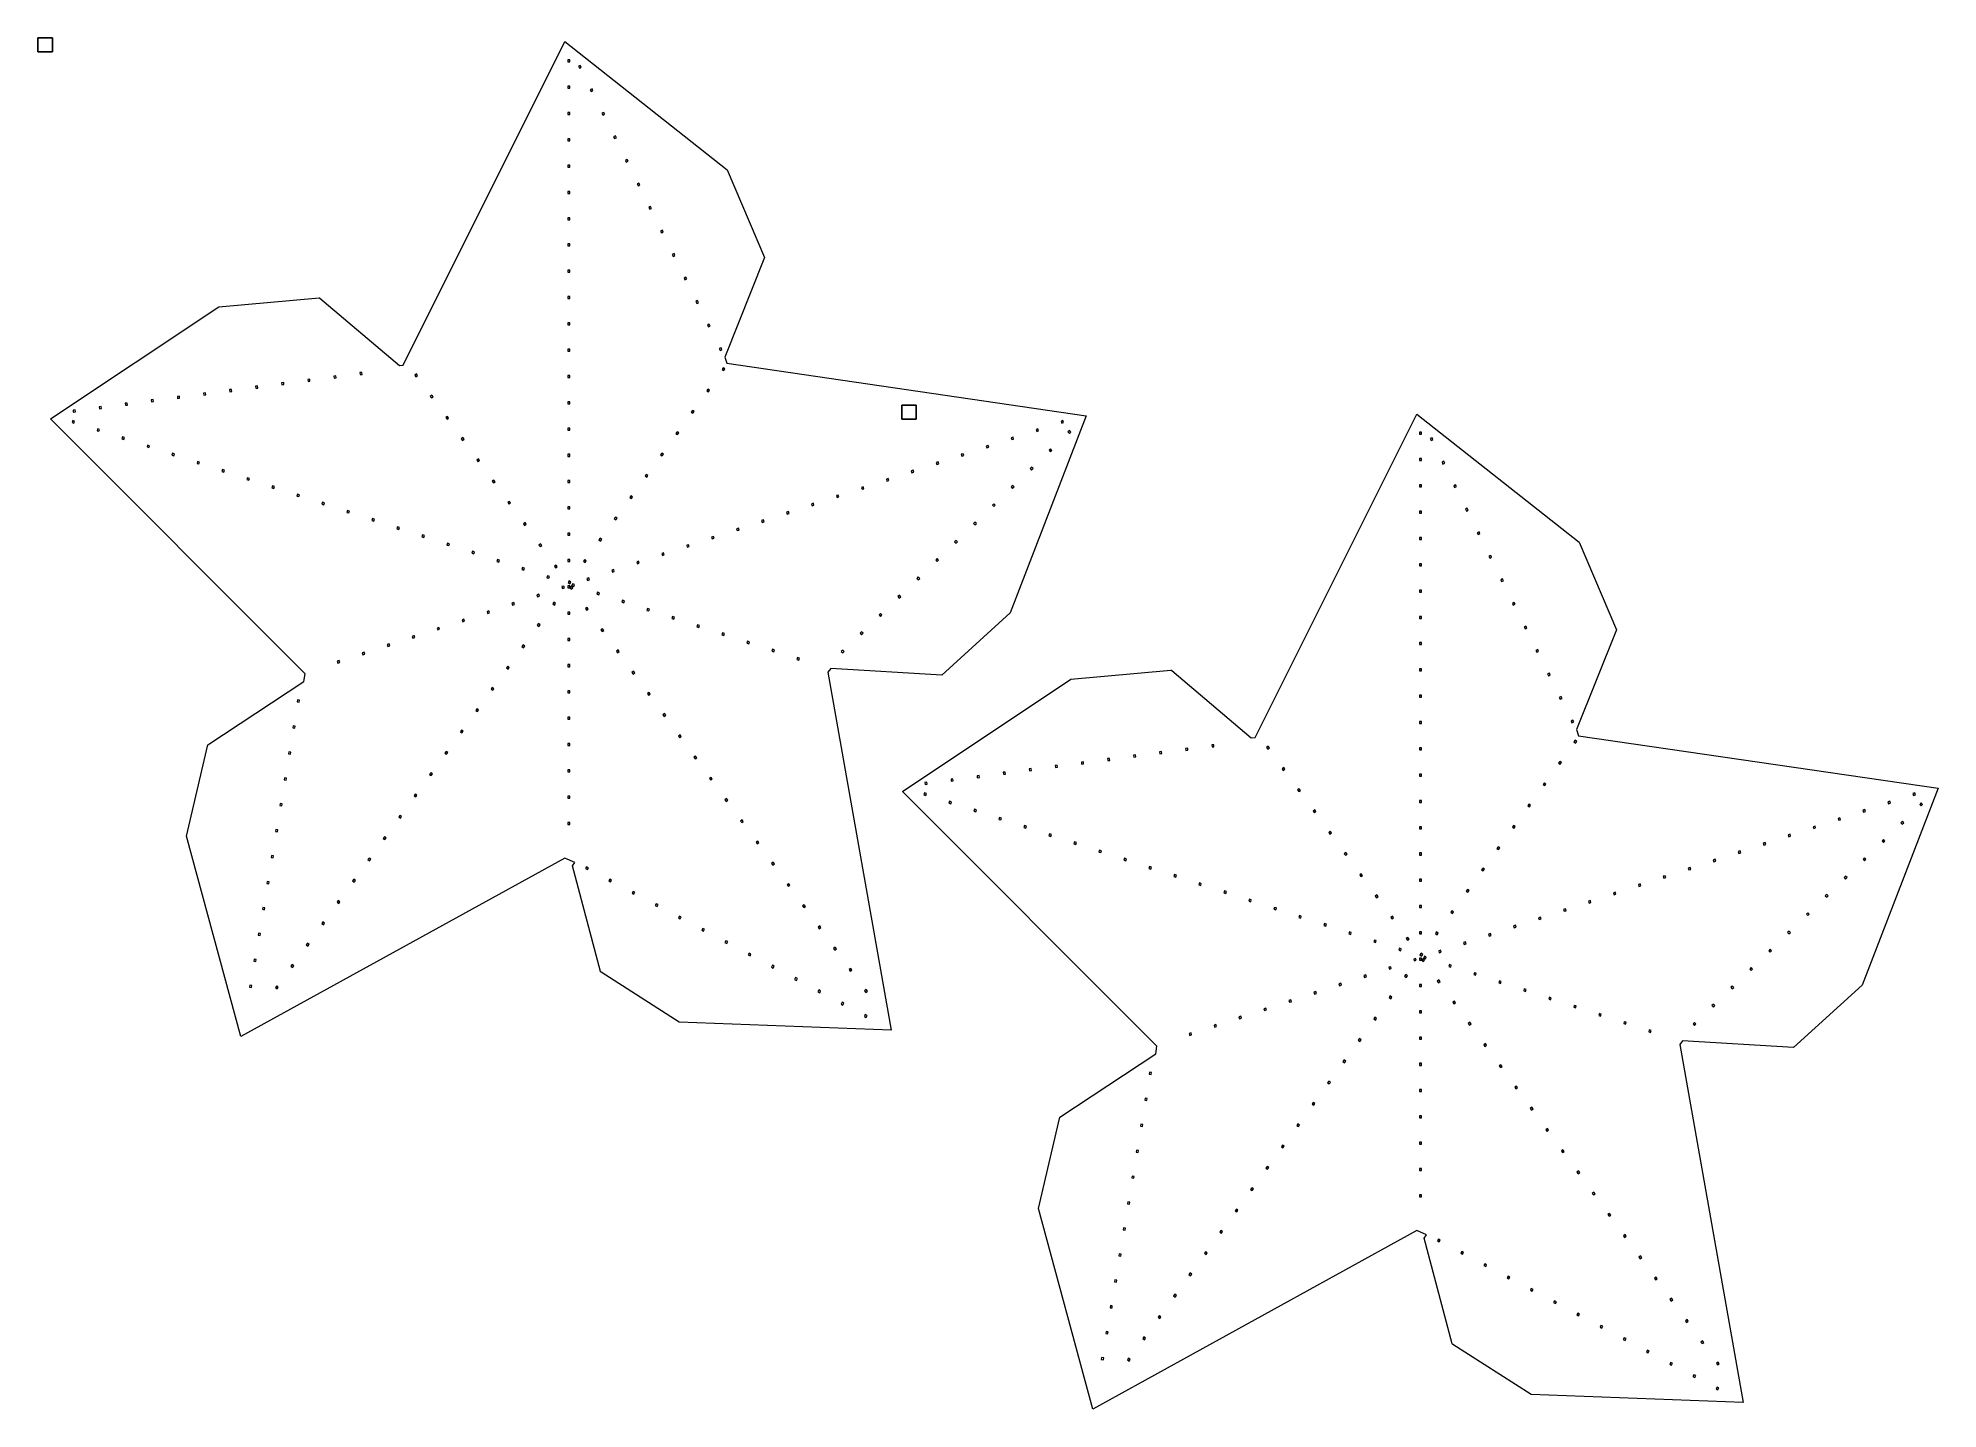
# Model space of a CAD drawing. Header units: centimetres. Extents: x -12.5 to 12.3, y -8.9 to 9.
import ezdxf

# ---------------------------------------------------------------- set-up
doc = ezdxf.new("R2010")
doc.units = ezdxf.units.CM
doc.header["$MEASUREMENT"] = 0
doc.header["$XCLIPFRAME"] = 0
doc.layers.add('Layer 1', color=7, linetype='Continuous')
picture_1 = doc.add_image_def('image1.jpg', size_in_pixel=(975, 937))
picture_2 = doc.add_image_def('image2.jpg', size_in_pixel=(975, 937))

msp = doc.modelspace()

# ---------------------------------------------------------------- linework, layer by layer
at = {"layer": 'Layer 1', "lineweight": 20}
for points, knots in [([(-5.61609, 8.94336), (-5.61609, 8.94336), (-7.73028, 4.71168), (-7.73028, 4.71168), (-7.73028, 4.71168), (-7.73028, 4.71168), (-7.77989, 4.70755), (-7.77989, 4.70755), (-7.77989, 4.70755), (-7.77989, 4.70755), (-8.82086, 5.58894), (-8.82086, 5.58894), (-8.82086, 5.58894), (-8.82086, 5.58894), (-8.82582, 5.59225), (-8.82582, 5.59225), (-8.82582, 5.59225), (-8.82582, 5.59225), (-8.83161, 5.59225), (-8.83161, 5.59225), (-8.83161, 5.59225), (-8.83161, 5.59225), (-10.1413, 5.47567), (-10.1413, 5.47567), (-10.1413, 5.47567), (-10.1413, 5.47567), (-12.34396, 4.00723), (-12.34396, 4.00723), (-12.34396, 4.00723), (-12.34396, 4.00723), (-9.01517, 0.67265), (-9.01517, 0.67265), (-9.01517, 0.67265), (-9.01517, 0.67265), (-9.03005, 0.5726), (-9.03005, 0.5726), (-9.03005, 0.5726), (-9.03005, 0.5726), (-10.28599, -0.25588), (-10.28599, -0.25588), (-10.28599, -0.25588), (-10.28599, -0.25588), (-10.56546, -1.44899), (-10.56546, -1.44899), (-10.56546, -1.44899), (-10.56546, -1.44899), (-9.85439, -4.0725), (-9.85439, -4.0725), (-9.85439, -4.0725), (-9.85439, -4.0725), (-5.6161, -1.73673), (-5.6161, -1.73673), (-5.6161, -1.73673), (-5.6161, -1.73673), (-5.48712, -1.79378), (-5.48712, -1.79378), (-5.48712, -1.79378), (-5.48712, -1.79378), (-5.51854, -1.83926), (-5.51854, -1.83926), (-5.51854, -1.83926), (-5.51854, -1.83926), (-5.1506, -3.22088), (-5.1506, -3.22088), (-5.1506, -3.22088), (-5.1506, -3.22088), (-5.14812, -3.22584), (-5.14812, -3.22584), (-5.14812, -3.22584), (-5.14812, -3.22584), (-5.14316, -3.22915), (-5.14316, -3.22915), (-5.14316, -3.22915), (-5.14316, -3.22915), (-4.12121, -3.88151), (-4.12121, -3.88151), (-4.12121, -3.88151), (-4.12121, -3.88151), (-1.34805, -3.98734), (-1.34805, -3.98734), (-1.34805, -3.98734), (-1.34805, -3.98734), (-2.17487, 0.69578), (-2.17487, 0.69578), (-2.17487, 0.69578), (-2.17487, 0.69578), (-2.13849, 0.74291), (-2.13849, 0.74291), (-2.13849, 0.74291), (-2.13849, 0.74291), (-0.68659, 0.65775), (-0.68659, 0.65775), (-0.68659, 0.65775), (-0.68659, 0.65775), (0.20969, 1.47217), (0.20969, 1.47217), (0.20969, 1.47217), (0.20969, 1.47217), (1.2027, 4.0502), (1.2027, 4.0502), (1.2027, 4.0502), (1.2027, 4.0502), (-3.49862, 4.73564), (-3.49862, 4.73564), (-3.49862, 4.73564), (-3.49862, 4.73564), (-3.52508, 4.81502), (-3.52508, 4.81502), (-3.52508, 4.81502), (-3.52508, 4.81502), (-3.00501, 6.1214), (-3.00501, 6.1214), (-3.00501, 6.1214), (-3.00501, 6.1214), (-3.49201, 7.2682), (-3.49201, 7.2682), (-3.49201, 7.2682), (-3.49201, 7.2682), (-5.61612, 8.94334), (-5.61612, 8.94334), (-5.61612, 8.94334), (-5.61612, 8.94334), (-5.61609, 8.94336), (-5.61609, 8.94336)], [0, 0, 0, 0, 0.03125, 0.03125, 0.03125, 0.03125, 0.0625, 0.0625, 0.0625, 0.0625, 0.09375, 0.09375, 0.09375, 0.09375, 0.125, 0.125, 0.125, 0.125, 0.15625, 0.15625, 0.15625, 0.15625, 0.1875, 0.1875, 0.1875, 0.1875, 0.21875, 0.21875, 0.21875, 0.21875, 0.25, 0.25, 0.25, 0.25, 0.28125, 0.28125, 0.28125, 0.28125, 0.3125, 0.3125, 0.3125, 0.3125, 0.34375, 0.34375, 0.34375, 0.34375, 0.375, 0.375, 0.375, 0.375, 0.40625, 0.40625, 0.40625, 0.40625, 0.4375, 0.4375, 0.4375, 0.4375, 0.46875, 0.46875, 0.46875, 0.46875, 0.5, 0.5, 0.5, 0.5, 0.53125, 0.53125, 0.53125, 0.53125, 0.5625, 0.5625, 0.5625, 0.5625, 0.59375, 0.59375, 0.59375, 0.59375, 0.625, 0.625, 0.625, 0.625, 0.65625, 0.65625, 0.65625, 0.65625, 0.6875, 0.6875, 0.6875, 0.6875, 0.71875, 0.71875, 0.71875, 0.71875, 0.75, 0.75, 0.75, 0.75, 0.78125, 0.78125, 0.78125, 0.78125, 0.8125, 0.8125, 0.8125, 0.8125, 0.84375, 0.84375, 0.84375, 0.84375, 0.875, 0.875, 0.875, 0.875, 0.90625, 0.90625, 0.90625, 0.90625, 0.9375, 0.9375, 0.9375, 0.9375, 1, 1, 1, 1]), ([(-5.57888, 8.70441), (-5.57888, 8.70441), (-5.55242, 8.70441), (-5.55242, 8.70441), (-5.55242, 8.70441), (-5.55242, 8.70441), (-5.55242, 8.67795), (-5.55242, 8.67795), (-5.55242, 8.67795), (-5.55242, 8.67795), (-5.57888, 8.67795), (-5.57888, 8.67795), (-5.57888, 8.67795), (-5.57888, 8.67795), (-5.57888, 8.70441), (-5.57888, 8.70441)], [0, 0, 0, 0, 0.2, 0.2, 0.2, 0.2, 0.4, 0.4, 0.4, 0.4, 0.6, 0.6, 0.6, 0.6, 1, 1, 1, 1]), ([(-5.41517, 8.63331), (-5.41517, 8.63331), (-5.40359, 8.60933), (-5.40359, 8.60933), (-5.40359, 8.60933), (-5.40359, 8.60933), (-5.42674, 8.59775), (-5.42674, 8.59775), (-5.42674, 8.59775), (-5.42674, 8.59775), (-5.43832, 8.6209), (-5.43832, 8.6209), (-5.43832, 8.6209), (-5.43832, 8.6209), (-5.41517, 8.6333), (-5.41517, 8.6333), (-5.41517, 8.6333), (-5.41517, 8.6333), (-5.41517, 8.63331), (-5.41517, 8.63331)], [0, 0, 0, 0, 0.16666667, 0.16666667, 0.16666667, 0.16666667, 0.33333333, 0.33333333, 0.33333333, 0.33333333, 0.5, 0.5, 0.5, 0.5, 0.66666667, 0.66666667, 0.66666667, 0.66666667, 1, 1, 1, 1]), ([(-5.57888, 8.36045), (-5.57888, 8.36045), (-5.55242, 8.36045), (-5.55242, 8.36045), (-5.55242, 8.36045), (-5.55242, 8.36045), (-5.55242, 8.33399), (-5.55242, 8.33399), (-5.55242, 8.33399), (-5.55242, 8.33399), (-5.57888, 8.33399), (-5.57888, 8.33399), (-5.57888, 8.33399), (-5.57888, 8.33399), (-5.57888, 8.36045), (-5.57888, 8.36045)], [0, 0, 0, 0, 0.2, 0.2, 0.2, 0.2, 0.4, 0.4, 0.4, 0.4, 0.6, 0.6, 0.6, 0.6, 1, 1, 1, 1]), ([(-5.26138, 8.3249), (-5.26138, 8.3249), (-5.2498, 8.30175), (-5.2498, 8.30175), (-5.2498, 8.30175), (-5.2498, 8.30175), (-5.27378, 8.28935), (-5.27378, 8.28935), (-5.27378, 8.28935), (-5.27378, 8.28935), (-5.28536, 8.31333), (-5.28536, 8.31333), (-5.28536, 8.31333), (-5.28536, 8.31333), (-5.26138, 8.32491), (-5.26138, 8.32491), (-5.26138, 8.32491), (-5.26138, 8.32491), (-5.26138, 8.3249), (-5.26138, 8.3249)], [0, 0, 0, 0, 0.16666667, 0.16666667, 0.16666667, 0.16666667, 0.33333333, 0.33333333, 0.33333333, 0.33333333, 0.5, 0.5, 0.5, 0.5, 0.66666667, 0.66666667, 0.66666667, 0.66666667, 1, 1, 1, 1]), ([(-5.57888, 8.0165), (-5.57888, 8.0165), (-5.55242, 8.0165), (-5.55242, 8.0165), (-5.55242, 8.0165), (-5.55242, 8.0165), (-5.55242, 7.99004), (-5.55242, 7.99004), (-5.55242, 7.99004), (-5.55242, 7.99004), (-5.57888, 7.99004), (-5.57888, 7.99004), (-5.57888, 7.99004), (-5.57888, 7.99004), (-5.57888, 8.0165), (-5.57888, 8.0165)], [0, 0, 0, 0, 0.2, 0.2, 0.2, 0.2, 0.4, 0.4, 0.4, 0.4, 0.6, 0.6, 0.6, 0.6, 1, 1, 1, 1]), ([(-5.10842, 8.01732), (-5.10842, 8.01732), (-5.09602, 7.99334), (-5.09602, 7.99334), (-5.09602, 7.99334), (-5.09602, 7.99334), (-5.12, 7.98176), (-5.12, 7.98176), (-5.12, 7.98176), (-5.12, 7.98176), (-5.13158, 8.00574), (-5.13158, 8.00574), (-5.13158, 8.00574), (-5.13158, 8.00574), (-5.10843, 8.01732), (-5.10843, 8.01732), (-5.10843, 8.01732), (-5.10843, 8.01732), (-5.10842, 8.01732), (-5.10842, 8.01732)], [0, 0, 0, 0, 0.16666667, 0.16666667, 0.16666667, 0.16666667, 0.33333333, 0.33333333, 0.33333333, 0.33333333, 0.5, 0.5, 0.5, 0.5, 0.66666667, 0.66666667, 0.66666667, 0.66666667, 1, 1, 1, 1]), ([(-4.95463, 7.70974), (-4.95463, 7.70974), (-4.94305, 7.68576), (-4.94305, 7.68576), (-4.94305, 7.68576), (-4.94305, 7.68576), (-4.9662, 7.67418), (-4.9662, 7.67418), (-4.9662, 7.67418), (-4.9662, 7.67418), (-4.9786, 7.69733), (-4.9786, 7.69733), (-4.9786, 7.69733), (-4.9786, 7.69733), (-4.95462, 7.70973), (-4.95462, 7.70973), (-4.95462, 7.70973), (-4.95462, 7.70973), (-4.95463, 7.70974), (-4.95463, 7.70974)], [0, 0, 0, 0, 0.16666667, 0.16666667, 0.16666667, 0.16666667, 0.33333333, 0.33333333, 0.33333333, 0.33333333, 0.5, 0.5, 0.5, 0.5, 0.66666667, 0.66666667, 0.66666667, 0.66666667, 1, 1, 1, 1]), ([(-5.57888, 7.67254), (-5.57888, 7.67254), (-5.55242, 7.67254), (-5.55242, 7.67254), (-5.55242, 7.67254), (-5.55242, 7.67254), (-5.55242, 7.64608), (-5.55242, 7.64608), (-5.55242, 7.64608), (-5.55242, 7.64608), (-5.57888, 7.64608), (-5.57888, 7.64608), (-5.57888, 7.64608), (-5.57888, 7.64608), (-5.57888, 7.67254), (-5.57888, 7.67254)], [0, 0, 0, 0, 0.2, 0.2, 0.2, 0.2, 0.4, 0.4, 0.4, 0.4, 0.6, 0.6, 0.6, 0.6, 1, 1, 1, 1]), ([(-5.57888, 7.32858), (-5.57888, 7.32858), (-5.55242, 7.32858), (-5.55242, 7.32858), (-5.55242, 7.32858), (-5.55242, 7.32858), (-5.55242, 7.30212), (-5.55242, 7.30212), (-5.55242, 7.30212), (-5.55242, 7.30212), (-5.57888, 7.30212), (-5.57888, 7.30212), (-5.57888, 7.30212), (-5.57888, 7.30212), (-5.57888, 7.32858), (-5.57888, 7.32858)], [0, 0, 0, 0, 0.2, 0.2, 0.2, 0.2, 0.4, 0.4, 0.4, 0.4, 0.6, 0.6, 0.6, 0.6, 1, 1, 1, 1]), ([(-4.80084, 7.40134), (-4.80084, 7.40134), (-4.78926, 7.37819), (-4.78926, 7.37819), (-4.78926, 7.37819), (-4.78926, 7.37819), (-4.81324, 7.36579), (-4.81324, 7.36579), (-4.81324, 7.36579), (-4.81324, 7.36579), (-4.82482, 7.38977), (-4.82482, 7.38977), (-4.82482, 7.38977), (-4.82482, 7.38977), (-4.80084, 7.40135), (-4.80084, 7.40135), (-4.80084, 7.40135), (-4.80084, 7.40135), (-4.80084, 7.40134), (-4.80084, 7.40134)], [0, 0, 0, 0, 0.16666667, 0.16666667, 0.16666667, 0.16666667, 0.33333333, 0.33333333, 0.33333333, 0.33333333, 0.5, 0.5, 0.5, 0.5, 0.66666667, 0.66666667, 0.66666667, 0.66666667, 1, 1, 1, 1]), ([(-5.57888, 6.98462), (-5.57888, 6.98462), (-5.55242, 6.98462), (-5.55242, 6.98462), (-5.55242, 6.98462), (-5.55242, 6.98462), (-5.55242, 6.95816), (-5.55242, 6.95816), (-5.55242, 6.95816), (-5.55242, 6.95816), (-5.57888, 6.95816), (-5.57888, 6.95816), (-5.57888, 6.95816), (-5.57888, 6.95816), (-5.57888, 6.98462), (-5.57888, 6.98462)], [0, 0, 0, 0, 0.2, 0.2, 0.2, 0.2, 0.4, 0.4, 0.4, 0.4, 0.6, 0.6, 0.6, 0.6, 1, 1, 1, 1]), ([(-4.64788, 7.09376), (-4.64788, 7.09376), (-4.6363, 7.06978), (-4.6363, 7.06978), (-4.6363, 7.06978), (-4.6363, 7.06978), (-4.65945, 7.0582), (-4.65945, 7.0582), (-4.65945, 7.0582), (-4.65945, 7.0582), (-4.67103, 7.08218), (-4.67103, 7.08218), (-4.67103, 7.08218), (-4.67103, 7.08218), (-4.64788, 7.09376), (-4.64788, 7.09376)], [0, 0, 0, 0, 0.2, 0.2, 0.2, 0.2, 0.4, 0.4, 0.4, 0.4, 0.6, 0.6, 0.6, 0.6, 1, 1, 1, 1]), ([(-4.49409, 6.78618), (-4.49409, 6.78618), (-4.48251, 6.7622), (-4.48251, 6.7622), (-4.48251, 6.7622), (-4.48251, 6.7622), (-4.50649, 6.75062), (-4.50649, 6.75062), (-4.50649, 6.75062), (-4.50649, 6.75062), (-4.51807, 6.77377), (-4.51807, 6.77377), (-4.51807, 6.77377), (-4.51807, 6.77377), (-4.49409, 6.78617), (-4.49409, 6.78617), (-4.49409, 6.78617), (-4.49409, 6.78617), (-4.49409, 6.78618), (-4.49409, 6.78618)], [0, 0, 0, 0, 0.16666667, 0.16666667, 0.16666667, 0.16666667, 0.33333333, 0.33333333, 0.33333333, 0.33333333, 0.5, 0.5, 0.5, 0.5, 0.66666667, 0.66666667, 0.66666667, 0.66666667, 1, 1, 1, 1]), ([(-5.57888, 6.64066), (-5.57888, 6.64066), (-5.55242, 6.64066), (-5.55242, 6.64066), (-5.55242, 6.64066), (-5.55242, 6.64066), (-5.55242, 6.6142), (-5.55242, 6.6142), (-5.55242, 6.6142), (-5.55242, 6.6142), (-5.57888, 6.6142), (-5.57888, 6.6142), (-5.57888, 6.6142), (-5.57888, 6.6142), (-5.57888, 6.64066), (-5.57888, 6.64066)], [0, 0, 0, 0, 0.2, 0.2, 0.2, 0.2, 0.4, 0.4, 0.4, 0.4, 0.6, 0.6, 0.6, 0.6, 1, 1, 1, 1]), ([(-4.34112, 6.47778), (-4.34112, 6.47778), (-4.32872, 6.45463), (-4.32872, 6.45463), (-4.32872, 6.45463), (-4.32872, 6.45463), (-4.3527, 6.44305), (-4.3527, 6.44305), (-4.3527, 6.44305), (-4.3527, 6.44305), (-4.36428, 6.4662), (-4.36428, 6.4662), (-4.36428, 6.4662), (-4.36428, 6.4662), (-4.34113, 6.47778), (-4.34113, 6.47778), (-4.34113, 6.47778), (-4.34113, 6.47778), (-4.34112, 6.47778), (-4.34112, 6.47778)], [0, 0, 0, 0, 0.16666667, 0.16666667, 0.16666667, 0.16666667, 0.33333333, 0.33333333, 0.33333333, 0.33333333, 0.5, 0.5, 0.5, 0.5, 0.66666667, 0.66666667, 0.66666667, 0.66666667, 1, 1, 1, 1]), ([(-5.57888, 6.2967), (-5.57888, 6.2967), (-5.55242, 6.2967), (-5.55242, 6.2967), (-5.55242, 6.2967), (-5.55242, 6.2967), (-5.55242, 6.27024), (-5.55242, 6.27024), (-5.55242, 6.27024), (-5.55242, 6.27024), (-5.57888, 6.27024), (-5.57888, 6.27024), (-5.57888, 6.27024), (-5.57888, 6.27024), (-5.57888, 6.2967), (-5.57888, 6.2967)], [0, 0, 0, 0, 0.2, 0.2, 0.2, 0.2, 0.4, 0.4, 0.4, 0.4, 0.6, 0.6, 0.6, 0.6, 1, 1, 1, 1]), ([(-4.18734, 6.1702), (-4.18734, 6.1702), (-4.17576, 6.14622), (-4.17576, 6.14622), (-4.17576, 6.14622), (-4.17576, 6.14622), (-4.19891, 6.13464), (-4.19891, 6.13464), (-4.19891, 6.13464), (-4.19891, 6.13464), (-4.21131, 6.15862), (-4.21131, 6.15862), (-4.21131, 6.15862), (-4.21131, 6.15862), (-4.18733, 6.1702), (-4.18733, 6.1702), (-4.18733, 6.1702), (-4.18733, 6.1702), (-4.18734, 6.1702), (-4.18734, 6.1702)], [0, 0, 0, 0, 0.16666667, 0.16666667, 0.16666667, 0.16666667, 0.33333333, 0.33333333, 0.33333333, 0.33333333, 0.5, 0.5, 0.5, 0.5, 0.66666667, 0.66666667, 0.66666667, 0.66666667, 1, 1, 1, 1]), ([(-5.57888, 5.95275), (-5.57888, 5.95275), (-5.55242, 5.95275), (-5.55242, 5.95275), (-5.55242, 5.95275), (-5.55242, 5.95275), (-5.55242, 5.92629), (-5.55242, 5.92629), (-5.55242, 5.92629), (-5.55242, 5.92629), (-5.57888, 5.92629), (-5.57888, 5.92629), (-5.57888, 5.92629), (-5.57888, 5.92629), (-5.57888, 5.95275), (-5.57888, 5.95275)], [0, 0, 0, 0, 0.2, 0.2, 0.2, 0.2, 0.4, 0.4, 0.4, 0.4, 0.6, 0.6, 0.6, 0.6, 1, 1, 1, 1]), ([(-4.03355, 5.86262), (-4.03355, 5.86262), (-4.02197, 5.83864), (-4.02197, 5.83864), (-4.02197, 5.83864), (-4.02197, 5.83864), (-4.04595, 5.82706), (-4.04595, 5.82706), (-4.04595, 5.82706), (-4.04595, 5.82706), (-4.05753, 5.85104), (-4.05753, 5.85104), (-4.05753, 5.85104), (-4.05753, 5.85104), (-4.03355, 5.86262), (-4.03355, 5.86262)], [0, 0, 0, 0, 0.2, 0.2, 0.2, 0.2, 0.4, 0.4, 0.4, 0.4, 0.6, 0.6, 0.6, 0.6, 1, 1, 1, 1]), ([(-5.57888, 5.60879), (-5.57888, 5.60879), (-5.55242, 5.60879), (-5.55242, 5.60879), (-5.55242, 5.60879), (-5.55242, 5.60879), (-5.55242, 5.58233), (-5.55242, 5.58233), (-5.55242, 5.58233), (-5.55242, 5.58233), (-5.57888, 5.58233), (-5.57888, 5.58233), (-5.57888, 5.58233), (-5.57888, 5.58233), (-5.57888, 5.60879), (-5.57888, 5.60879)], [0, 0, 0, 0, 0.2, 0.2, 0.2, 0.2, 0.4, 0.4, 0.4, 0.4, 0.6, 0.6, 0.6, 0.6, 1, 1, 1, 1]), ([(-3.88058, 5.55504), (-3.88058, 5.55504), (-3.869, 5.53106), (-3.869, 5.53106), (-3.869, 5.53106), (-3.869, 5.53106), (-3.89215, 5.51948), (-3.89215, 5.51948), (-3.89215, 5.51948), (-3.89215, 5.51948), (-3.90455, 5.54263), (-3.90455, 5.54263), (-3.90455, 5.54263), (-3.90455, 5.54263), (-3.88057, 5.55503), (-3.88057, 5.55503), (-3.88057, 5.55503), (-3.88057, 5.55503), (-3.88058, 5.55504), (-3.88058, 5.55504)], [0, 0, 0, 0, 0.16666667, 0.16666667, 0.16666667, 0.16666667, 0.33333333, 0.33333333, 0.33333333, 0.33333333, 0.5, 0.5, 0.5, 0.5, 0.66666667, 0.66666667, 0.66666667, 0.66666667, 1, 1, 1, 1]), ([(-5.57888, 5.26483), (-5.57888, 5.26483), (-5.55242, 5.26483), (-5.55242, 5.26483), (-5.55242, 5.26483), (-5.55242, 5.26483), (-5.55242, 5.23837), (-5.55242, 5.23837), (-5.55242, 5.23837), (-5.55242, 5.23837), (-5.57888, 5.23837), (-5.57888, 5.23837), (-5.57888, 5.23837), (-5.57888, 5.23837), (-5.57888, 5.26483), (-5.57888, 5.26483)], [0, 0, 0, 0, 0.2, 0.2, 0.2, 0.2, 0.4, 0.4, 0.4, 0.4, 0.6, 0.6, 0.6, 0.6, 1, 1, 1, 1]), ([(-3.7268, 5.24664), (-3.7268, 5.24664), (-3.71522, 5.22349), (-3.71522, 5.22349), (-3.71522, 5.22349), (-3.71522, 5.22349), (-3.7392, 5.21109), (-3.7392, 5.21109), (-3.7392, 5.21109), (-3.7392, 5.21109), (-3.75078, 5.23507), (-3.75078, 5.23507), (-3.75078, 5.23507), (-3.75078, 5.23507), (-3.7268, 5.24665), (-3.7268, 5.24665), (-3.7268, 5.24665), (-3.7268, 5.24665), (-3.7268, 5.24664), (-3.7268, 5.24664)], [0, 0, 0, 0, 0.16666667, 0.16666667, 0.16666667, 0.16666667, 0.33333333, 0.33333333, 0.33333333, 0.33333333, 0.5, 0.5, 0.5, 0.5, 0.66666667, 0.66666667, 0.66666667, 0.66666667, 1, 1, 1, 1]), ([(-5.57888, 4.92087), (-5.57888, 4.92087), (-5.55242, 4.92087), (-5.55242, 4.92087), (-5.55242, 4.92087), (-5.55242, 4.92087), (-5.55242, 4.89441), (-5.55242, 4.89441), (-5.55242, 4.89441), (-5.55242, 4.89441), (-5.57888, 4.89441), (-5.57888, 4.89441), (-5.57888, 4.89441), (-5.57888, 4.89441), (-5.57888, 4.92087), (-5.57888, 4.92087)], [0, 0, 0, 0, 0.2, 0.2, 0.2, 0.2, 0.4, 0.4, 0.4, 0.4, 0.6, 0.6, 0.6, 0.6, 1, 1, 1, 1]), ([(-3.57383, 4.93906), (-3.57383, 4.93906), (-3.56143, 4.91508), (-3.56143, 4.91508), (-3.56143, 4.91508), (-3.56143, 4.91508), (-3.58541, 4.9035), (-3.58541, 4.9035), (-3.58541, 4.9035), (-3.58541, 4.9035), (-3.59699, 4.92748), (-3.59699, 4.92748), (-3.59699, 4.92748), (-3.59699, 4.92748), (-3.57384, 4.93906), (-3.57384, 4.93906), (-3.57384, 4.93906), (-3.57384, 4.93906), (-3.57383, 4.93906), (-3.57383, 4.93906)], [0, 0, 0, 0, 0.16666667, 0.16666667, 0.16666667, 0.16666667, 0.33333333, 0.33333333, 0.33333333, 0.33333333, 0.5, 0.5, 0.5, 0.5, 0.66666667, 0.66666667, 0.66666667, 0.66666667, 1, 1, 1, 1]), ([(-9.29462, 4.48348), (-9.29462, 4.48348), (-9.29131, 4.45702), (-9.29131, 4.45702), (-9.29131, 4.45702), (-9.29131, 4.45702), (-9.31777, 4.45371), (-9.31777, 4.45371), (-9.31777, 4.45371), (-9.31777, 4.45371), (-9.32108, 4.48017), (-9.32108, 4.48017), (-9.32108, 4.48017), (-9.32108, 4.48017), (-9.29462, 4.48348), (-9.29462, 4.48348)], [0, 0, 0, 0, 0.2, 0.2, 0.2, 0.2, 0.4, 0.4, 0.4, 0.4, 0.6, 0.6, 0.6, 0.6, 1, 1, 1, 1]), ([(-8.95397, 4.52813), (-8.95397, 4.52813), (-8.95066, 4.50167), (-8.95066, 4.50167), (-8.95066, 4.50167), (-8.95066, 4.50167), (-8.97629, 4.49836), (-8.97629, 4.49836), (-8.97629, 4.49836), (-8.97629, 4.49836), (-8.9796, 4.52482), (-8.9796, 4.52482), (-8.9796, 4.52482), (-8.9796, 4.52482), (-8.95397, 4.52813), (-8.95397, 4.52813)], [0, 0, 0, 0, 0.2, 0.2, 0.2, 0.2, 0.4, 0.4, 0.4, 0.4, 0.6, 0.6, 0.6, 0.6, 1, 1, 1, 1]), ([(-8.61249, 4.57278), (-8.61249, 4.57278), (-8.60918, 4.54632), (-8.60918, 4.54632), (-8.60918, 4.54632), (-8.60918, 4.54632), (-8.63564, 4.54301), (-8.63564, 4.54301), (-8.63564, 4.54301), (-8.63564, 4.54301), (-8.63895, 4.56947), (-8.63895, 4.56947), (-8.63895, 4.56947), (-8.63895, 4.56947), (-8.61249, 4.57278), (-8.61249, 4.57278)], [0, 0, 0, 0, 0.2, 0.2, 0.2, 0.2, 0.4, 0.4, 0.4, 0.4, 0.6, 0.6, 0.6, 0.6, 1, 1, 1, 1]), ([(-8.27184, 4.61743), (-8.27184, 4.61743), (-8.26853, 4.59097), (-8.26853, 4.59097), (-8.26853, 4.59097), (-8.26853, 4.59097), (-8.29416, 4.58766), (-8.29416, 4.58766), (-8.29416, 4.58766), (-8.29416, 4.58766), (-8.29747, 4.61412), (-8.29747, 4.61412), (-8.29747, 4.61412), (-8.29747, 4.61412), (-8.27184, 4.61743), (-8.27184, 4.61743)], [0, 0, 0, 0, 0.2, 0.2, 0.2, 0.2, 0.4, 0.4, 0.4, 0.4, 0.6, 0.6, 0.6, 0.6, 1, 1, 1, 1]), ([(-7.55829, 4.59676), (-7.55829, 4.59676), (-7.54258, 4.57526), (-7.54258, 4.57526), (-7.54258, 4.57526), (-7.54258, 4.57526), (-7.56408, 4.55955), (-7.56408, 4.55955), (-7.56408, 4.55955), (-7.56408, 4.55955), (-7.57979, 4.58105), (-7.57979, 4.58105), (-7.57979, 4.58105), (-7.57979, 4.58105), (-7.55829, 4.59676), (-7.55829, 4.59676)], [0, 0, 0, 0, 0.2, 0.2, 0.2, 0.2, 0.4, 0.4, 0.4, 0.4, 0.6, 0.6, 0.6, 0.6, 1, 1, 1, 1]), ([(-5.57888, 4.57691), (-5.57888, 4.57691), (-5.55242, 4.57691), (-5.55242, 4.57691), (-5.55242, 4.57691), (-5.55242, 4.57691), (-5.55242, 4.55045), (-5.55242, 4.55045), (-5.55242, 4.55045), (-5.55242, 4.55045), (-5.57888, 4.55045), (-5.57888, 4.55045), (-5.57888, 4.55045), (-5.57888, 4.55045), (-5.57888, 4.57691), (-5.57888, 4.57691)], [0, 0, 0, 0, 0.2, 0.2, 0.2, 0.2, 0.4, 0.4, 0.4, 0.4, 0.6, 0.6, 0.6, 0.6, 1, 1, 1, 1]), ([(-3.54407, 4.67613), (-3.54407, 4.67613), (-3.52257, 4.66125), (-3.52257, 4.66125), (-3.52257, 4.66125), (-3.52257, 4.66125), (-3.53828, 4.63975), (-3.53828, 4.63975), (-3.53828, 4.63975), (-3.53828, 4.63975), (-3.55978, 4.65546), (-3.55978, 4.65546), (-3.55978, 4.65546), (-3.55978, 4.65546), (-3.54407, 4.67613), (-3.54407, 4.67613)], [0, 0, 0, 0, 0.2, 0.2, 0.2, 0.2, 0.4, 0.4, 0.4, 0.4, 0.6, 0.6, 0.6, 0.6, 1, 1, 1, 1]), ([(-11.00036, 4.26024), (-11.00036, 4.26024), (-10.99623, 4.23378), (-10.99623, 4.23378), (-10.99623, 4.23378), (-10.99623, 4.23378), (-11.02269, 4.23047), (-11.02269, 4.23047), (-11.02269, 4.23047), (-11.02269, 4.23047), (-11.026, 4.25693), (-11.026, 4.25693), (-11.026, 4.25693), (-11.026, 4.25693), (-11.00037, 4.26024), (-11.00037, 4.26024), (-11.00037, 4.26024), (-11.00037, 4.26024), (-11.00036, 4.26024), (-11.00036, 4.26024)], [0, 0, 0, 0, 0.16666667, 0.16666667, 0.16666667, 0.16666667, 0.33333333, 0.33333333, 0.33333333, 0.33333333, 0.5, 0.5, 0.5, 0.5, 0.66666667, 0.66666667, 0.66666667, 0.66666667, 1, 1, 1, 1]), ([(-10.65888, 4.30489), (-10.65888, 4.30489), (-10.65557, 4.27843), (-10.65557, 4.27843), (-10.65557, 4.27843), (-10.65557, 4.27843), (-10.68203, 4.27512), (-10.68203, 4.27512), (-10.68203, 4.27512), (-10.68203, 4.27512), (-10.68534, 4.30158), (-10.68534, 4.30158), (-10.68534, 4.30158), (-10.68534, 4.30158), (-10.65888, 4.30489), (-10.65888, 4.30489)], [0, 0, 0, 0, 0.2, 0.2, 0.2, 0.2, 0.4, 0.4, 0.4, 0.4, 0.6, 0.6, 0.6, 0.6, 1, 1, 1, 1]), ([(-10.31823, 4.34954), (-10.31823, 4.34954), (-10.3141, 4.32308), (-10.3141, 4.32308), (-10.3141, 4.32308), (-10.3141, 4.32308), (-10.34056, 4.31977), (-10.34056, 4.31977), (-10.34056, 4.31977), (-10.34056, 4.31977), (-10.34387, 4.34623), (-10.34387, 4.34623), (-10.34387, 4.34623), (-10.34387, 4.34623), (-10.31824, 4.34954), (-10.31824, 4.34954), (-10.31824, 4.34954), (-10.31824, 4.34954), (-10.31823, 4.34954), (-10.31823, 4.34954)], [0, 0, 0, 0, 0.16666667, 0.16666667, 0.16666667, 0.16666667, 0.33333333, 0.33333333, 0.33333333, 0.33333333, 0.5, 0.5, 0.5, 0.5, 0.66666667, 0.66666667, 0.66666667, 0.66666667, 1, 1, 1, 1]), ([(-9.97675, 4.39418), (-9.97675, 4.39418), (-9.97344, 4.36772), (-9.97344, 4.36772), (-9.97344, 4.36772), (-9.97344, 4.36772), (-9.9999, 4.36441), (-9.9999, 4.36441), (-9.9999, 4.36441), (-9.9999, 4.36441), (-10.00321, 4.39087), (-10.00321, 4.39087), (-10.00321, 4.39087), (-10.00321, 4.39087), (-9.97675, 4.39418), (-9.97675, 4.39418)], [0, 0, 0, 0, 0.2, 0.2, 0.2, 0.2, 0.4, 0.4, 0.4, 0.4, 0.6, 0.6, 0.6, 0.6, 1, 1, 1, 1]), ([(-9.6361, 4.43883), (-9.6361, 4.43883), (-9.63279, 4.41237), (-9.63279, 4.41237), (-9.63279, 4.41237), (-9.63279, 4.41237), (-9.65842, 4.40906), (-9.65842, 4.40906), (-9.65842, 4.40906), (-9.65842, 4.40906), (-9.66173, 4.43552), (-9.66173, 4.43552), (-9.66173, 4.43552), (-9.66173, 4.43552), (-9.6361, 4.43883), (-9.6361, 4.43883)], [0, 0, 0, 0, 0.2, 0.2, 0.2, 0.2, 0.4, 0.4, 0.4, 0.4, 0.6, 0.6, 0.6, 0.6, 1, 1, 1, 1]), ([(-7.35572, 4.31894), (-7.35572, 4.31894), (-7.34001, 4.29744), (-7.34001, 4.29744), (-7.34001, 4.29744), (-7.34001, 4.29744), (-7.36151, 4.28173), (-7.36151, 4.28173), (-7.36151, 4.28173), (-7.36151, 4.28173), (-7.37639, 4.30323), (-7.37639, 4.30323), (-7.37639, 4.30323), (-7.37639, 4.30323), (-7.35572, 4.31894), (-7.35572, 4.31894)], [0, 0, 0, 0, 0.2, 0.2, 0.2, 0.2, 0.4, 0.4, 0.4, 0.4, 0.6, 0.6, 0.6, 0.6, 1, 1, 1, 1]), ([(-5.57888, 4.23295), (-5.57888, 4.23295), (-5.55242, 4.23295), (-5.55242, 4.23295), (-5.55242, 4.23295), (-5.55242, 4.23295), (-5.55242, 4.20649), (-5.55242, 4.20649), (-5.55242, 4.20649), (-5.55242, 4.20649), (-5.57888, 4.20649), (-5.57888, 4.20649), (-5.57888, 4.20649), (-5.57888, 4.20649), (-5.57888, 4.23295), (-5.57888, 4.23295)], [0, 0, 0, 0, 0.2, 0.2, 0.2, 0.2, 0.4, 0.4, 0.4, 0.4, 0.6, 0.6, 0.6, 0.6, 1, 1, 1, 1]), ([(-3.74499, 4.39749), (-3.74499, 4.39749), (-3.72349, 4.38261), (-3.72349, 4.38261), (-3.72349, 4.38261), (-3.72349, 4.38261), (-3.7392, 4.36111), (-3.7392, 4.36111), (-3.7392, 4.36111), (-3.7392, 4.36111), (-3.7607, 4.37599), (-3.7607, 4.37599), (-3.7607, 4.37599), (-3.7607, 4.37599), (-3.74499, 4.39749), (-3.74499, 4.39749)], [0, 0, 0, 0, 0.2, 0.2, 0.2, 0.2, 0.4, 0.4, 0.4, 0.4, 0.6, 0.6, 0.6, 0.6, 1, 1, 1, 1]), ([(-12.05456, 3.98656), (-12.05456, 3.98656), (-12.02976, 3.97829), (-12.02976, 3.97829), (-12.02976, 3.97829), (-12.02976, 3.97829), (-12.03803, 3.95349), (-12.03803, 3.95349), (-12.03803, 3.95349), (-12.03803, 3.95349), (-12.06283, 3.96093), (-12.06283, 3.96093), (-12.06283, 3.96093), (-12.06283, 3.96093), (-12.05456, 3.98656), (-12.05456, 3.98656)], [0, 0, 0, 0, 0.2, 0.2, 0.2, 0.2, 0.4, 0.4, 0.4, 0.4, 0.6, 0.6, 0.6, 0.6, 1, 1, 1, 1]), ([(-12.02314, 4.12629), (-12.02314, 4.12629), (-12.01983, 4.10066), (-12.01983, 4.10066), (-12.01983, 4.10066), (-12.01983, 4.10066), (-12.04629, 4.09653), (-12.04629, 4.09653), (-12.04629, 4.09653), (-12.04629, 4.09653), (-12.0496, 4.12299), (-12.0496, 4.12299), (-12.0496, 4.12299), (-12.0496, 4.12299), (-12.02314, 4.1263), (-12.02314, 4.1263), (-12.02314, 4.1263), (-12.02314, 4.1263), (-12.02314, 4.12629), (-12.02314, 4.12629)], [0, 0, 0, 0, 0.16666667, 0.16666667, 0.16666667, 0.16666667, 0.33333333, 0.33333333, 0.33333333, 0.33333333, 0.5, 0.5, 0.5, 0.5, 0.66666667, 0.66666667, 0.66666667, 0.66666667, 1, 1, 1, 1]), ([(-11.68249, 4.17094), (-11.68249, 4.17094), (-11.67836, 4.14531), (-11.67836, 4.14531), (-11.67836, 4.14531), (-11.67836, 4.14531), (-11.70482, 4.14118), (-11.70482, 4.14118), (-11.70482, 4.14118), (-11.70482, 4.14118), (-11.70813, 4.16764), (-11.70813, 4.16764), (-11.70813, 4.16764), (-11.70813, 4.16764), (-11.6825, 4.17095), (-11.6825, 4.17095), (-11.6825, 4.17095), (-11.6825, 4.17095), (-11.68249, 4.17094), (-11.68249, 4.17094)], [0, 0, 0, 0, 0.16666667, 0.16666667, 0.16666667, 0.16666667, 0.33333333, 0.33333333, 0.33333333, 0.33333333, 0.5, 0.5, 0.5, 0.5, 0.66666667, 0.66666667, 0.66666667, 0.66666667, 1, 1, 1, 1]), ([(-11.34101, 4.21559), (-11.34101, 4.21559), (-11.3377, 4.18996), (-11.3377, 4.18996), (-11.3377, 4.18996), (-11.3377, 4.18996), (-11.36416, 4.18583), (-11.36416, 4.18583), (-11.36416, 4.18583), (-11.36416, 4.18583), (-11.36747, 4.21229), (-11.36747, 4.21229), (-11.36747, 4.21229), (-11.36747, 4.21229), (-11.34101, 4.2156), (-11.34101, 4.2156), (-11.34101, 4.2156), (-11.34101, 4.2156), (-11.34101, 4.21559), (-11.34101, 4.21559)], [0, 0, 0, 0, 0.16666667, 0.16666667, 0.16666667, 0.16666667, 0.33333333, 0.33333333, 0.33333333, 0.33333333, 0.5, 0.5, 0.5, 0.5, 0.66666667, 0.66666667, 0.66666667, 0.66666667, 1, 1, 1, 1]), ([(-7.15232, 4.04113), (-7.15232, 4.04113), (-7.13661, 4.01963), (-7.13661, 4.01963), (-7.13661, 4.01963), (-7.13661, 4.01963), (-7.15811, 4.00392), (-7.15811, 4.00392), (-7.15811, 4.00392), (-7.15811, 4.00392), (-7.17382, 4.02542), (-7.17382, 4.02542), (-7.17382, 4.02542), (-7.17382, 4.02542), (-7.15232, 4.04113), (-7.15232, 4.04113)], [0, 0, 0, 0, 0.2, 0.2, 0.2, 0.2, 0.4, 0.4, 0.4, 0.4, 0.6, 0.6, 0.6, 0.6, 1, 1, 1, 1]), ([(-3.94673, 4.11885), (-3.94673, 4.11885), (-3.92523, 4.10314), (-3.92523, 4.10314), (-3.92523, 4.10314), (-3.92523, 4.10314), (-3.94094, 4.08164), (-3.94094, 4.08164), (-3.94094, 4.08164), (-3.94094, 4.08164), (-3.96244, 4.09735), (-3.96244, 4.09735), (-3.96244, 4.09735), (-3.96244, 4.09735), (-3.94673, 4.11885), (-3.94673, 4.11885)], [0, 0, 0, 0, 0.2, 0.2, 0.2, 0.2, 0.4, 0.4, 0.4, 0.4, 0.6, 0.6, 0.6, 0.6, 1, 1, 1, 1]), ([(5.52707, 4.07219), (5.52707, 4.07219), (3.41288, -0.15949), (3.41288, -0.15949), (3.41288, -0.15949), (3.41288, -0.15949), (3.36327, -0.16362), (3.36327, -0.16362), (3.36327, -0.16362), (3.36327, -0.16362), (2.3223, 0.71777), (2.3223, 0.71777), (2.3223, 0.71777), (2.3223, 0.71777), (2.31734, 0.72108), (2.31734, 0.72108), (2.31734, 0.72108), (2.31734, 0.72108), (2.31155, 0.72108), (2.31155, 0.72108), (2.31155, 0.72108), (2.31155, 0.72108), (1.00186, 0.6045), (1.00186, 0.6045), (1.00186, 0.6045), (1.00186, 0.6045), (-1.2008, -0.86394), (-1.2008, -0.86394), (-1.2008, -0.86394), (-1.2008, -0.86394), (2.12799, -4.19852), (2.12799, -4.19852), (2.12799, -4.19852), (2.12799, -4.19852), (2.11311, -4.29857), (2.11311, -4.29857), (2.11311, -4.29857), (2.11311, -4.29857), (0.85717, -5.12705), (0.85717, -5.12705), (0.85717, -5.12705), (0.85717, -5.12705), (0.5777, -6.32016), (0.5777, -6.32016), (0.5777, -6.32016), (0.5777, -6.32016), (1.28877, -8.94367), (1.28877, -8.94367), (1.28877, -8.94367), (1.28877, -8.94367), (5.52706, -6.6079), (5.52706, -6.6079), (5.52706, -6.6079), (5.52706, -6.6079), (5.65604, -6.66495), (5.65604, -6.66495), (5.65604, -6.66495), (5.65604, -6.66495), (5.62462, -6.71043), (5.62462, -6.71043), (5.62462, -6.71043), (5.62462, -6.71043), (5.99256, -8.09205), (5.99256, -8.09205), (5.99256, -8.09205), (5.99256, -8.09205), (5.99504, -8.09701), (5.99504, -8.09701), (5.99504, -8.09701), (5.99504, -8.09701), (6, -8.10032), (6, -8.10032), (6, -8.10032), (6, -8.10032), (7.02195, -8.75268), (7.02195, -8.75268), (7.02195, -8.75268), (7.02195, -8.75268), (9.79511, -8.85851), (9.79511, -8.85851), (9.79511, -8.85851), (9.79511, -8.85851), (8.96829, -4.17539), (8.96829, -4.17539), (8.96829, -4.17539), (8.96829, -4.17539), (9.00467, -4.12826), (9.00467, -4.12826), (9.00467, -4.12826), (9.00467, -4.12826), (10.45657, -4.21342), (10.45657, -4.21342), (10.45657, -4.21342), (10.45657, -4.21342), (11.35285, -3.399), (11.35285, -3.399), (11.35285, -3.399), (11.35285, -3.399), (12.34586, -0.82097), (12.34586, -0.82097), (12.34586, -0.82097), (12.34586, -0.82097), (7.64455, -0.13553), (7.64455, -0.13553), (7.64455, -0.13553), (7.64455, -0.13553), (7.61809, -0.05615), (7.61809, -0.05615), (7.61809, -0.05615), (7.61809, -0.05615), (8.13816, 1.25023), (8.13816, 1.25023), (8.13816, 1.25023), (8.13816, 1.25023), (7.65116, 2.39703), (7.65116, 2.39703), (7.65116, 2.39703), (7.65116, 2.39703), (5.52705, 4.07217), (5.52705, 4.07217), (5.52705, 4.07217), (5.52705, 4.07217), (5.52707, 4.07219), (5.52707, 4.07219)], [0, 0, 0, 0, 0.03125, 0.03125, 0.03125, 0.03125, 0.0625, 0.0625, 0.0625, 0.0625, 0.09375, 0.09375, 0.09375, 0.09375, 0.125, 0.125, 0.125, 0.125, 0.15625, 0.15625, 0.15625, 0.15625, 0.1875, 0.1875, 0.1875, 0.1875, 0.21875, 0.21875, 0.21875, 0.21875, 0.25, 0.25, 0.25, 0.25, 0.28125, 0.28125, 0.28125, 0.28125, 0.3125, 0.3125, 0.3125, 0.3125, 0.34375, 0.34375, 0.34375, 0.34375, 0.375, 0.375, 0.375, 0.375, 0.40625, 0.40625, 0.40625, 0.40625, 0.4375, 0.4375, 0.4375, 0.4375, 0.46875, 0.46875, 0.46875, 0.46875, 0.5, 0.5, 0.5, 0.5, 0.53125, 0.53125, 0.53125, 0.53125, 0.5625, 0.5625, 0.5625, 0.5625, 0.59375, 0.59375, 0.59375, 0.59375, 0.625, 0.625, 0.625, 0.625, 0.65625, 0.65625, 0.65625, 0.65625, 0.6875, 0.6875, 0.6875, 0.6875, 0.71875, 0.71875, 0.71875, 0.71875, 0.75, 0.75, 0.75, 0.75, 0.78125, 0.78125, 0.78125, 0.78125, 0.8125, 0.8125, 0.8125, 0.8125, 0.84375, 0.84375, 0.84375, 0.84375, 0.875, 0.875, 0.875, 0.875, 0.90625, 0.90625, 0.90625, 0.90625, 0.9375, 0.9375, 0.9375, 0.9375, 1, 1, 1, 1]), ([(0.89928, 3.98656), (0.89928, 3.98656), (0.90755, 3.96093), (0.90755, 3.96093), (0.90755, 3.96093), (0.90755, 3.96093), (0.88275, 3.95266), (0.88275, 3.95266), (0.88275, 3.95266), (0.88275, 3.95266), (0.87448, 3.97829), (0.87448, 3.97829), (0.87448, 3.97829), (0.87448, 3.97829), (0.89928, 3.98656), (0.89928, 3.98656)], [0, 0, 0, 0, 0.2, 0.2, 0.2, 0.2, 0.4, 0.4, 0.4, 0.4, 0.6, 0.6, 0.6, 0.6, 1, 1, 1, 1]), ([(-11.72796, 3.8799), (-11.72796, 3.8799), (-11.70316, 3.87163), (-11.70316, 3.87163), (-11.70316, 3.87163), (-11.70316, 3.87163), (-11.71143, 3.846), (-11.71143, 3.846), (-11.71143, 3.846), (-11.71143, 3.846), (-11.73623, 3.85427), (-11.73623, 3.85427), (-11.73623, 3.85427), (-11.73623, 3.85427), (-11.72796, 3.8799), (-11.72796, 3.8799)], [0, 0, 0, 0, 0.2, 0.2, 0.2, 0.2, 0.4, 0.4, 0.4, 0.4, 0.6, 0.6, 0.6, 0.6, 1, 1, 1, 1]), ([(-11.40137, 3.77241), (-11.40137, 3.77241), (-11.37574, 3.76414), (-11.37574, 3.76414), (-11.37574, 3.76414), (-11.37574, 3.76414), (-11.38401, 3.73934), (-11.38401, 3.73934), (-11.38401, 3.73934), (-11.38401, 3.73934), (-11.40964, 3.74761), (-11.40964, 3.74761), (-11.40964, 3.74761), (-11.40964, 3.74761), (-11.40137, 3.77241), (-11.40137, 3.77241)], [0, 0, 0, 0, 0.2, 0.2, 0.2, 0.2, 0.4, 0.4, 0.4, 0.4, 0.6, 0.6, 0.6, 0.6, 1, 1, 1, 1]), ([(-6.94975, 3.76332), (-6.94975, 3.76332), (-6.93404, 3.74182), (-6.93404, 3.74182), (-6.93404, 3.74182), (-6.93404, 3.74182), (-6.95554, 3.72611), (-6.95554, 3.72611), (-6.95554, 3.72611), (-6.95554, 3.72611), (-6.97125, 3.74761), (-6.97125, 3.74761), (-6.97125, 3.74761), (-6.97125, 3.74761), (-6.94975, 3.76332), (-6.94975, 3.76332)], [0, 0, 0, 0, 0.2, 0.2, 0.2, 0.2, 0.4, 0.4, 0.4, 0.4, 0.6, 0.6, 0.6, 0.6, 1, 1, 1, 1]), ([(-5.57888, 3.889), (-5.57888, 3.889), (-5.55242, 3.889), (-5.55242, 3.889), (-5.55242, 3.889), (-5.55242, 3.889), (-5.55242, 3.86254), (-5.55242, 3.86254), (-5.55242, 3.86254), (-5.55242, 3.86254), (-5.57888, 3.86254), (-5.57888, 3.86254), (-5.57888, 3.86254), (-5.57888, 3.86254), (-5.57888, 3.889), (-5.57888, 3.889)], [0, 0, 0, 0, 0.2, 0.2, 0.2, 0.2, 0.4, 0.4, 0.4, 0.4, 0.6, 0.6, 0.6, 0.6, 1, 1, 1, 1]), ([(-4.14848, 3.84021), (-4.14848, 3.84021), (-4.12698, 3.8245), (-4.12698, 3.8245), (-4.12698, 3.8245), (-4.12698, 3.8245), (-4.14269, 3.803), (-4.14269, 3.803), (-4.14269, 3.803), (-4.14269, 3.803), (-4.16336, 3.81871), (-4.16336, 3.81871), (-4.16336, 3.81871), (-4.16336, 3.81871), (-4.14848, 3.84021), (-4.14848, 3.84021)], [0, 0, 0, 0, 0.2, 0.2, 0.2, 0.2, 0.4, 0.4, 0.4, 0.4, 0.6, 0.6, 0.6, 0.6, 1, 1, 1, 1]), ([(0.24609, 3.76993), (0.24609, 3.76993), (0.25436, 3.74513), (0.25436, 3.74513), (0.25436, 3.74513), (0.25436, 3.74513), (0.22956, 3.73686), (0.22956, 3.73686), (0.22956, 3.73686), (0.22956, 3.73686), (0.22129, 3.76166), (0.22129, 3.76166), (0.22129, 3.76166), (0.22129, 3.76166), (0.24609, 3.76993), (0.24609, 3.76993)], [0, 0, 0, 0, 0.2, 0.2, 0.2, 0.2, 0.4, 0.4, 0.4, 0.4, 0.6, 0.6, 0.6, 0.6, 1, 1, 1, 1]), ([(0.57268, 3.87825), (0.57268, 3.87825), (0.58095, 3.85345), (0.58095, 3.85345), (0.58095, 3.85345), (0.58095, 3.85345), (0.55615, 3.84435), (0.55615, 3.84435), (0.55615, 3.84435), (0.55615, 3.84435), (0.54788, 3.86998), (0.54788, 3.86998), (0.54788, 3.86998), (0.54788, 3.86998), (0.57268, 3.87825), (0.57268, 3.87825)], [0, 0, 0, 0, 0.2, 0.2, 0.2, 0.2, 0.4, 0.4, 0.4, 0.4, 0.6, 0.6, 0.6, 0.6, 1, 1, 1, 1]), ([(0.98361, 3.8551), (0.98361, 3.8551), (1.0018, 3.83608), (1.0018, 3.83608), (1.0018, 3.83608), (1.0018, 3.83608), (0.98278, 3.81789), (0.98278, 3.81789), (0.98278, 3.81789), (0.98278, 3.81789), (0.96459, 3.83691), (0.96459, 3.83691), (0.96459, 3.83691), (0.96459, 3.83691), (0.98361, 3.8551), (0.98361, 3.8551)], [0, 0, 0, 0, 0.2, 0.2, 0.2, 0.2, 0.4, 0.4, 0.4, 0.4, 0.6, 0.6, 0.6, 0.6, 1, 1, 1, 1]), ([(5.56428, 3.83324), (5.56428, 3.83324), (5.59074, 3.83324), (5.59074, 3.83324), (5.59074, 3.83324), (5.59074, 3.83324), (5.59074, 3.80678), (5.59074, 3.80678), (5.59074, 3.80678), (5.59074, 3.80678), (5.56428, 3.80678), (5.56428, 3.80678), (5.56428, 3.80678), (5.56428, 3.80678), (5.56428, 3.83324), (5.56428, 3.83324)], [0, 0, 0, 0, 0.2, 0.2, 0.2, 0.2, 0.4, 0.4, 0.4, 0.4, 0.6, 0.6, 0.6, 0.6, 1, 1, 1, 1]), ([(5.72799, 3.76213), (5.72799, 3.76213), (5.73957, 3.73815), (5.73957, 3.73815), (5.73957, 3.73815), (5.73957, 3.73815), (5.71642, 3.72657), (5.71642, 3.72657), (5.71642, 3.72657), (5.71642, 3.72657), (5.70484, 3.74972), (5.70484, 3.74972), (5.70484, 3.74972), (5.70484, 3.74972), (5.72799, 3.76212), (5.72799, 3.76212), (5.72799, 3.76212), (5.72799, 3.76212), (5.72799, 3.76213), (5.72799, 3.76213)], [0, 0, 0, 0, 0.16666667, 0.16666667, 0.16666667, 0.16666667, 0.33333333, 0.33333333, 0.33333333, 0.33333333, 0.5, 0.5, 0.5, 0.5, 0.66666667, 0.66666667, 0.66666667, 0.66666667, 1, 1, 1, 1]), ([(-11.07394, 3.66575), (-11.07394, 3.66575), (-11.04914, 3.65748), (-11.04914, 3.65748), (-11.04914, 3.65748), (-11.04914, 3.65748), (-11.05741, 3.63268), (-11.05741, 3.63268), (-11.05741, 3.63268), (-11.05741, 3.63268), (-11.08221, 3.64095), (-11.08221, 3.64095), (-11.08221, 3.64095), (-11.08221, 3.64095), (-11.07394, 3.66575), (-11.07394, 3.66575)], [0, 0, 0, 0, 0.2, 0.2, 0.2, 0.2, 0.4, 0.4, 0.4, 0.4, 0.6, 0.6, 0.6, 0.6, 1, 1, 1, 1]), ([(-10.74735, 3.5591), (-10.74735, 3.5591), (-10.72172, 3.55083), (-10.72172, 3.55083), (-10.72172, 3.55083), (-10.72172, 3.55083), (-10.72999, 3.52603), (-10.72999, 3.52603), (-10.72999, 3.52603), (-10.72999, 3.52603), (-10.75562, 3.53347), (-10.75562, 3.53347), (-10.75562, 3.53347), (-10.75562, 3.53347), (-10.74735, 3.5591), (-10.74735, 3.5591)], [0, 0, 0, 0, 0.2, 0.2, 0.2, 0.2, 0.4, 0.4, 0.4, 0.4, 0.6, 0.6, 0.6, 0.6, 1, 1, 1, 1]), ([(-6.74635, 3.48551), (-6.74635, 3.48551), (-6.73147, 3.46401), (-6.73147, 3.46401), (-6.73147, 3.46401), (-6.73147, 3.46401), (-6.75214, 3.4483), (-6.75214, 3.4483), (-6.75214, 3.4483), (-6.75214, 3.4483), (-6.76785, 3.4698), (-6.76785, 3.4698), (-6.76785, 3.4698), (-6.76785, 3.4698), (-6.74635, 3.48551), (-6.74635, 3.48551)], [0, 0, 0, 0, 0.2, 0.2, 0.2, 0.2, 0.4, 0.4, 0.4, 0.4, 0.6, 0.6, 0.6, 0.6, 1, 1, 1, 1]), ([(-5.57888, 3.54504), (-5.57888, 3.54504), (-5.55242, 3.54504), (-5.55242, 3.54504), (-5.55242, 3.54504), (-5.55242, 3.54504), (-5.55242, 3.51858), (-5.55242, 3.51858), (-5.55242, 3.51858), (-5.55242, 3.51858), (-5.57888, 3.51858), (-5.57888, 3.51858), (-5.57888, 3.51858), (-5.57888, 3.51858), (-5.57888, 3.54504), (-5.57888, 3.54504)], [0, 0, 0, 0, 0.2, 0.2, 0.2, 0.2, 0.4, 0.4, 0.4, 0.4, 0.6, 0.6, 0.6, 0.6, 1, 1, 1, 1]), ([(-4.34939, 3.56158), (-4.34939, 3.56158), (-4.32789, 3.54587), (-4.32789, 3.54587), (-4.32789, 3.54587), (-4.32789, 3.54587), (-4.3436, 3.52437), (-4.3436, 3.52437), (-4.3436, 3.52437), (-4.3436, 3.52437), (-4.3651, 3.54008), (-4.3651, 3.54008), (-4.3651, 3.54008), (-4.3651, 3.54008), (-4.34939, 3.56158), (-4.34939, 3.56158)], [0, 0, 0, 0, 0.2, 0.2, 0.2, 0.2, 0.4, 0.4, 0.4, 0.4, 0.6, 0.6, 0.6, 0.6, 1, 1, 1, 1]), ([(-0.40627, 3.55331), (-0.40627, 3.55331), (-0.398, 3.52851), (-0.398, 3.52851), (-0.398, 3.52851), (-0.398, 3.52851), (-0.42363, 3.52024), (-0.42363, 3.52024), (-0.42363, 3.52024), (-0.42363, 3.52024), (-0.4319, 3.54504), (-0.4319, 3.54504), (-0.4319, 3.54504), (-0.4319, 3.54504), (-0.40627, 3.55331), (-0.40627, 3.55331)], [0, 0, 0, 0, 0.2, 0.2, 0.2, 0.2, 0.4, 0.4, 0.4, 0.4, 0.6, 0.6, 0.6, 0.6, 1, 1, 1, 1]), ([(-0.08051, 3.66162), (-0.08051, 3.66162), (-0.07141, 3.63682), (-0.07141, 3.63682), (-0.07141, 3.63682), (-0.07141, 3.63682), (-0.09704, 3.62855), (-0.09704, 3.62855), (-0.09704, 3.62855), (-0.09704, 3.62855), (-0.10531, 3.65335), (-0.10531, 3.65335), (-0.10531, 3.65335), (-0.10531, 3.65335), (-0.08051, 3.66162), (-0.08051, 3.66162)], [0, 0, 0, 0, 0.2, 0.2, 0.2, 0.2, 0.4, 0.4, 0.4, 0.4, 0.6, 0.6, 0.6, 0.6, 1, 1, 1, 1]), ([(0.73639, 3.61532), (0.73639, 3.61532), (0.75458, 3.5963), (0.75458, 3.5963), (0.75458, 3.5963), (0.75458, 3.5963), (0.73556, 3.57811), (0.73556, 3.57811), (0.73556, 3.57811), (0.73556, 3.57811), (0.71737, 3.59713), (0.71737, 3.59713), (0.71737, 3.59713), (0.71737, 3.59713), (0.73639, 3.61532), (0.73639, 3.61532)], [0, 0, 0, 0, 0.2, 0.2, 0.2, 0.2, 0.4, 0.4, 0.4, 0.4, 0.6, 0.6, 0.6, 0.6, 1, 1, 1, 1]), ([(5.56428, 3.48928), (5.56428, 3.48928), (5.59074, 3.48928), (5.59074, 3.48928), (5.59074, 3.48928), (5.59074, 3.48928), (5.59074, 3.46282), (5.59074, 3.46282), (5.59074, 3.46282), (5.59074, 3.46282), (5.56428, 3.46282), (5.56428, 3.46282), (5.56428, 3.46282), (5.56428, 3.46282), (5.56428, 3.48928), (5.56428, 3.48928)], [0, 0, 0, 0, 0.2, 0.2, 0.2, 0.2, 0.4, 0.4, 0.4, 0.4, 0.6, 0.6, 0.6, 0.6, 1, 1, 1, 1]), ([(-10.41993, 3.45244), (-10.41993, 3.45244), (-10.39513, 3.44417), (-10.39513, 3.44417), (-10.39513, 3.44417), (-10.39513, 3.44417), (-10.4034, 3.41854), (-10.4034, 3.41854), (-10.4034, 3.41854), (-10.4034, 3.41854), (-10.4282, 3.42681), (-10.4282, 3.42681), (-10.4282, 3.42681), (-10.4282, 3.42681), (-10.41993, 3.45244), (-10.41993, 3.45244)], [0, 0, 0, 0, 0.2, 0.2, 0.2, 0.2, 0.4, 0.4, 0.4, 0.4, 0.6, 0.6, 0.6, 0.6, 1, 1, 1, 1]), ([(-10.09333, 3.34495), (-10.09333, 3.34495), (-10.06853, 3.33668), (-10.06853, 3.33668), (-10.06853, 3.33668), (-10.06853, 3.33668), (-10.0768, 3.31188), (-10.0768, 3.31188), (-10.0768, 3.31188), (-10.0768, 3.31188), (-10.1016, 3.32015), (-10.1016, 3.32015), (-10.1016, 3.32015), (-10.1016, 3.32015), (-10.09333, 3.34495), (-10.09333, 3.34495)], [0, 0, 0, 0, 0.2, 0.2, 0.2, 0.2, 0.4, 0.4, 0.4, 0.4, 0.6, 0.6, 0.6, 0.6, 1, 1, 1, 1]), ([(-9.76674, 3.23829), (-9.76674, 3.23829), (-9.74111, 3.23002), (-9.74111, 3.23002), (-9.74111, 3.23002), (-9.74111, 3.23002), (-9.74938, 3.20522), (-9.74938, 3.20522), (-9.74938, 3.20522), (-9.74938, 3.20522), (-9.77501, 3.21349), (-9.77501, 3.21349), (-9.77501, 3.21349), (-9.77501, 3.21349), (-9.76674, 3.23829), (-9.76674, 3.23829)], [0, 0, 0, 0, 0.2, 0.2, 0.2, 0.2, 0.4, 0.4, 0.4, 0.4, 0.6, 0.6, 0.6, 0.6, 1, 1, 1, 1]), ([(-4.55114, 3.28294), (-4.55114, 3.28294), (-4.52964, 3.26723), (-4.52964, 3.26723), (-4.52964, 3.26723), (-4.52964, 3.26723), (-4.54535, 3.24573), (-4.54535, 3.24573), (-4.54535, 3.24573), (-4.54535, 3.24573), (-4.56685, 3.26144), (-4.56685, 3.26144), (-4.56685, 3.26144), (-4.56685, 3.26144), (-4.55114, 3.28294), (-4.55114, 3.28294)], [0, 0, 0, 0, 0.2, 0.2, 0.2, 0.2, 0.4, 0.4, 0.4, 0.4, 0.6, 0.6, 0.6, 0.6, 1, 1, 1, 1]), ([(-1.05946, 3.33668), (-1.05946, 3.33668), (-1.05119, 3.31188), (-1.05119, 3.31188), (-1.05119, 3.31188), (-1.05119, 3.31188), (-1.07599, 3.30361), (-1.07599, 3.30361), (-1.07599, 3.30361), (-1.07599, 3.30361), (-1.08509, 3.32841), (-1.08509, 3.32841), (-1.08509, 3.32841), (-1.08509, 3.32841), (-1.05946, 3.33668), (-1.05946, 3.33668)], [0, 0, 0, 0, 0.2, 0.2, 0.2, 0.2, 0.4, 0.4, 0.4, 0.4, 0.6, 0.6, 0.6, 0.6, 1, 1, 1, 1]), ([(-0.73287, 3.44499), (-0.73287, 3.44499), (-0.7246, 3.42019), (-0.7246, 3.42019), (-0.7246, 3.42019), (-0.7246, 3.42019), (-0.75023, 3.41192), (-0.75023, 3.41192), (-0.75023, 3.41192), (-0.75023, 3.41192), (-0.7585, 3.43672), (-0.7585, 3.43672), (-0.7585, 3.43672), (-0.7585, 3.43672), (-0.73287, 3.44499), (-0.73287, 3.44499)], [0, 0, 0, 0, 0.2, 0.2, 0.2, 0.2, 0.4, 0.4, 0.4, 0.4, 0.6, 0.6, 0.6, 0.6, 1, 1, 1, 1]), ([(0.48917, 3.37637), (0.48917, 3.37637), (0.50736, 3.35735), (0.50736, 3.35735), (0.50736, 3.35735), (0.50736, 3.35735), (0.48834, 3.33916), (0.48834, 3.33916), (0.48834, 3.33916), (0.48834, 3.33916), (0.47015, 3.35818), (0.47015, 3.35818), (0.47015, 3.35818), (0.47015, 3.35818), (0.48917, 3.37637), (0.48917, 3.37637)], [0, 0, 0, 0, 0.2, 0.2, 0.2, 0.2, 0.4, 0.4, 0.4, 0.4, 0.6, 0.6, 0.6, 0.6, 1, 1, 1, 1]), ([(5.88178, 3.45373), (5.88178, 3.45373), (5.89336, 3.43058), (5.89336, 3.43058), (5.89336, 3.43058), (5.89336, 3.43058), (5.86938, 3.41818), (5.86938, 3.41818), (5.86938, 3.41818), (5.86938, 3.41818), (5.8578, 3.44216), (5.8578, 3.44216), (5.8578, 3.44216), (5.8578, 3.44216), (5.88178, 3.45374), (5.88178, 3.45374), (5.88178, 3.45374), (5.88178, 3.45374), (5.88178, 3.45373), (5.88178, 3.45373)], [0, 0, 0, 0, 0.16666667, 0.16666667, 0.16666667, 0.16666667, 0.33333333, 0.33333333, 0.33333333, 0.33333333, 0.5, 0.5, 0.5, 0.5, 0.66666667, 0.66666667, 0.66666667, 0.66666667, 1, 1, 1, 1]), ([(-9.43932, 3.13163), (-9.43932, 3.13163), (-9.41452, 3.12336), (-9.41452, 3.12336), (-9.41452, 3.12336), (-9.41452, 3.12336), (-9.42279, 3.09856), (-9.42279, 3.09856), (-9.42279, 3.09856), (-9.42279, 3.09856), (-9.44759, 3.106), (-9.44759, 3.106), (-9.44759, 3.106), (-9.44759, 3.106), (-9.43932, 3.13163), (-9.43932, 3.13163)], [0, 0, 0, 0, 0.2, 0.2, 0.2, 0.2, 0.4, 0.4, 0.4, 0.4, 0.6, 0.6, 0.6, 0.6, 1, 1, 1, 1]), ([(-9.11272, 3.02497), (-9.11272, 3.02497), (-9.08709, 3.0167), (-9.08709, 3.0167), (-9.08709, 3.0167), (-9.08709, 3.0167), (-9.09536, 2.99107), (-9.09536, 2.99107), (-9.09536, 2.99107), (-9.09536, 2.99107), (-9.12099, 2.99934), (-9.12099, 2.99934), (-9.12099, 2.99934), (-9.12099, 2.99934), (-9.11272, 3.02497), (-9.11272, 3.02497)], [0, 0, 0, 0, 0.2, 0.2, 0.2, 0.2, 0.4, 0.4, 0.4, 0.4, 0.6, 0.6, 0.6, 0.6, 1, 1, 1, 1]), ([(-6.54378, 3.2077), (-6.54378, 3.2077), (-6.52807, 3.1862), (-6.52807, 3.1862), (-6.52807, 3.1862), (-6.52807, 3.1862), (-6.54957, 3.17049), (-6.54957, 3.17049), (-6.54957, 3.17049), (-6.54957, 3.17049), (-6.56528, 3.19199), (-6.56528, 3.19199), (-6.56528, 3.19199), (-6.56528, 3.19199), (-6.54378, 3.2077), (-6.54378, 3.2077)], [0, 0, 0, 0, 0.2, 0.2, 0.2, 0.2, 0.4, 0.4, 0.4, 0.4, 0.6, 0.6, 0.6, 0.6, 1, 1, 1, 1]), ([(-5.57888, 3.20108), (-5.57888, 3.20108), (-5.55242, 3.20108), (-5.55242, 3.20108), (-5.55242, 3.20108), (-5.55242, 3.20108), (-5.55242, 3.17462), (-5.55242, 3.17462), (-5.55242, 3.17462), (-5.55242, 3.17462), (-5.57888, 3.17462), (-5.57888, 3.17462), (-5.57888, 3.17462), (-5.57888, 3.17462), (-5.57888, 3.20108), (-5.57888, 3.20108)], [0, 0, 0, 0, 0.2, 0.2, 0.2, 0.2, 0.4, 0.4, 0.4, 0.4, 0.6, 0.6, 0.6, 0.6, 1, 1, 1, 1]), ([(-4.75288, 3.00347), (-4.75288, 3.00347), (-4.73138, 2.98859), (-4.73138, 2.98859), (-4.73138, 2.98859), (-4.73138, 2.98859), (-4.74626, 2.96709), (-4.74626, 2.96709), (-4.74626, 2.96709), (-4.74626, 2.96709), (-4.76776, 2.98197), (-4.76776, 2.98197), (-4.76776, 2.98197), (-4.76776, 2.98197), (-4.75288, 3.00347), (-4.75288, 3.00347)], [0, 0, 0, 0, 0.2, 0.2, 0.2, 0.2, 0.4, 0.4, 0.4, 0.4, 0.6, 0.6, 0.6, 0.6, 1, 1, 1, 1]), ([(-2.03925, 3.01257), (-2.03925, 3.01257), (-2.03098, 2.98694), (-2.03098, 2.98694), (-2.03098, 2.98694), (-2.03098, 2.98694), (-2.05578, 2.97867), (-2.05578, 2.97867), (-2.05578, 2.97867), (-2.05578, 2.97867), (-2.06405, 3.0043), (-2.06405, 3.0043), (-2.06405, 3.0043), (-2.06405, 3.0043), (-2.03925, 3.01257), (-2.03925, 3.01257)], [0, 0, 0, 0, 0.2, 0.2, 0.2, 0.2, 0.4, 0.4, 0.4, 0.4, 0.6, 0.6, 0.6, 0.6, 1, 1, 1, 1]), ([(-1.71265, 3.12088), (-1.71265, 3.12088), (-1.70438, 3.09525), (-1.70438, 3.09525), (-1.70438, 3.09525), (-1.70438, 3.09525), (-1.72918, 3.08698), (-1.72918, 3.08698), (-1.72918, 3.08698), (-1.72918, 3.08698), (-1.73745, 3.11261), (-1.73745, 3.11261), (-1.73745, 3.11261), (-1.73745, 3.11261), (-1.71265, 3.12088), (-1.71265, 3.12088)], [0, 0, 0, 0, 0.2, 0.2, 0.2, 0.2, 0.4, 0.4, 0.4, 0.4, 0.6, 0.6, 0.6, 0.6, 1, 1, 1, 1]), ([(-1.38606, 3.22919), (-1.38606, 3.22919), (-1.37779, 3.20356), (-1.37779, 3.20356), (-1.37779, 3.20356), (-1.37779, 3.20356), (-1.40259, 3.19529), (-1.40259, 3.19529), (-1.40259, 3.19529), (-1.40259, 3.19529), (-1.41086, 3.22009), (-1.41086, 3.22009), (-1.41086, 3.22009), (-1.41086, 3.22009), (-1.38606, 3.22919), (-1.38606, 3.22919)], [0, 0, 0, 0, 0.2, 0.2, 0.2, 0.2, 0.4, 0.4, 0.4, 0.4, 0.6, 0.6, 0.6, 0.6, 1, 1, 1, 1]), ([(0.24195, 3.13742), (0.24195, 3.13742), (0.26014, 3.1184), (0.26014, 3.1184), (0.26014, 3.1184), (0.26014, 3.1184), (0.24112, 3.09938), (0.24112, 3.09938), (0.24112, 3.09938), (0.24112, 3.09938), (0.22293, 3.1184), (0.22293, 3.1184), (0.22293, 3.1184), (0.22293, 3.1184), (0.24195, 3.13742), (0.24195, 3.13742)], [0, 0, 0, 0, 0.2, 0.2, 0.2, 0.2, 0.4, 0.4, 0.4, 0.4, 0.6, 0.6, 0.6, 0.6, 1, 1, 1, 1]), ([(5.56428, 3.14532), (5.56428, 3.14532), (5.59074, 3.14532), (5.59074, 3.14532), (5.59074, 3.14532), (5.59074, 3.14532), (5.59074, 3.11886), (5.59074, 3.11886), (5.59074, 3.11886), (5.59074, 3.11886), (5.56428, 3.11886), (5.56428, 3.11886), (5.56428, 3.11886), (5.56428, 3.11886), (5.56428, 3.14532), (5.56428, 3.14532)], [0, 0, 0, 0, 0.2, 0.2, 0.2, 0.2, 0.4, 0.4, 0.4, 0.4, 0.6, 0.6, 0.6, 0.6, 1, 1, 1, 1]), ([(6.03474, 3.14615), (6.03474, 3.14615), (6.04714, 3.12217), (6.04714, 3.12217), (6.04714, 3.12217), (6.04714, 3.12217), (6.02316, 3.11059), (6.02316, 3.11059), (6.02316, 3.11059), (6.02316, 3.11059), (6.01158, 3.13457), (6.01158, 3.13457), (6.01158, 3.13457), (6.01158, 3.13457), (6.03473, 3.14615), (6.03473, 3.14615), (6.03473, 3.14615), (6.03473, 3.14615), (6.03474, 3.14615), (6.03474, 3.14615)], [0, 0, 0, 0, 0.16666667, 0.16666667, 0.16666667, 0.16666667, 0.33333333, 0.33333333, 0.33333333, 0.33333333, 0.5, 0.5, 0.5, 0.5, 0.66666667, 0.66666667, 0.66666667, 0.66666667, 1, 1, 1, 1]), ([(-8.7853, 2.91748), (-8.7853, 2.91748), (-8.7605, 2.90921), (-8.7605, 2.90921), (-8.7605, 2.90921), (-8.7605, 2.90921), (-8.76877, 2.88441), (-8.76877, 2.88441), (-8.76877, 2.88441), (-8.76877, 2.88441), (-8.79357, 2.89268), (-8.79357, 2.89268), (-8.79357, 2.89268), (-8.79357, 2.89268), (-8.7853, 2.91748), (-8.7853, 2.91748)], [0, 0, 0, 0, 0.2, 0.2, 0.2, 0.2, 0.4, 0.4, 0.4, 0.4, 0.6, 0.6, 0.6, 0.6, 1, 1, 1, 1]), ([(-8.4587, 2.81082), (-8.4587, 2.81082), (-8.4339, 2.80255), (-8.4339, 2.80255), (-8.4339, 2.80255), (-8.4339, 2.80255), (-8.44134, 2.77775), (-8.44134, 2.77775), (-8.44134, 2.77775), (-8.44134, 2.77775), (-8.46697, 2.78602), (-8.46697, 2.78602), (-8.46697, 2.78602), (-8.46697, 2.78602), (-8.4587, 2.81082), (-8.4587, 2.81082)], [0, 0, 0, 0, 0.2, 0.2, 0.2, 0.2, 0.4, 0.4, 0.4, 0.4, 0.6, 0.6, 0.6, 0.6, 1, 1, 1, 1]), ([(-6.34121, 2.92988), (-6.34121, 2.92988), (-6.3255, 2.90838), (-6.3255, 2.90838), (-6.3255, 2.90838), (-6.3255, 2.90838), (-6.347, 2.89267), (-6.347, 2.89267), (-6.347, 2.89267), (-6.347, 2.89267), (-6.36188, 2.91417), (-6.36188, 2.91417), (-6.36188, 2.91417), (-6.36188, 2.91417), (-6.34121, 2.92988), (-6.34121, 2.92988)], [0, 0, 0, 0, 0.2, 0.2, 0.2, 0.2, 0.4, 0.4, 0.4, 0.4, 0.6, 0.6, 0.6, 0.6, 1, 1, 1, 1]), ([(-5.57888, 2.85712), (-5.57888, 2.85712), (-5.55242, 2.85712), (-5.55242, 2.85712), (-5.55242, 2.85712), (-5.55242, 2.85712), (-5.55242, 2.83066), (-5.55242, 2.83066), (-5.55242, 2.83066), (-5.55242, 2.83066), (-5.57888, 2.83066), (-5.57888, 2.83066), (-5.57888, 2.83066), (-5.57888, 2.83066), (-5.57888, 2.85712), (-5.57888, 2.85712)], [0, 0, 0, 0, 0.2, 0.2, 0.2, 0.2, 0.4, 0.4, 0.4, 0.4, 0.6, 0.6, 0.6, 0.6, 1, 1, 1, 1]), ([(-2.69161, 2.79594), (-2.69161, 2.79594), (-2.68334, 2.77114), (-2.68334, 2.77114), (-2.68334, 2.77114), (-2.68334, 2.77114), (-2.70897, 2.76287), (-2.70897, 2.76287), (-2.70897, 2.76287), (-2.70897, 2.76287), (-2.71724, 2.78767), (-2.71724, 2.78767), (-2.71724, 2.78767), (-2.71724, 2.78767), (-2.69161, 2.79594), (-2.69161, 2.79594)], [0, 0, 0, 0, 0.2, 0.2, 0.2, 0.2, 0.4, 0.4, 0.4, 0.4, 0.6, 0.6, 0.6, 0.6, 1, 1, 1, 1]), ([(-2.36585, 2.90425), (-2.36585, 2.90425), (-2.35758, 2.87945), (-2.35758, 2.87945), (-2.35758, 2.87945), (-2.35758, 2.87945), (-2.38238, 2.87035), (-2.38238, 2.87035), (-2.38238, 2.87035), (-2.38238, 2.87035), (-2.39065, 2.89598), (-2.39065, 2.89598), (-2.39065, 2.89598), (-2.39065, 2.89598), (-2.36585, 2.90425), (-2.36585, 2.90425)], [0, 0, 0, 0, 0.2, 0.2, 0.2, 0.2, 0.4, 0.4, 0.4, 0.4, 0.6, 0.6, 0.6, 0.6, 1, 1, 1, 1]), ([(-0.00527, 2.89764), (-0.00527, 2.89764), (0.01292, 2.87862), (0.01292, 2.87862), (0.01292, 2.87862), (0.01292, 2.87862), (-0.0061, 2.86043), (-0.0061, 2.86043), (-0.0061, 2.86043), (-0.0061, 2.86043), (-0.02429, 2.87945), (-0.02429, 2.87945), (-0.02429, 2.87945), (-0.02429, 2.87945), (-0.00527, 2.89764), (-0.00527, 2.89764)], [0, 0, 0, 0, 0.2, 0.2, 0.2, 0.2, 0.4, 0.4, 0.4, 0.4, 0.6, 0.6, 0.6, 0.6, 1, 1, 1, 1]), ([(5.56428, 2.80137), (5.56428, 2.80137), (5.59074, 2.80137), (5.59074, 2.80137), (5.59074, 2.80137), (5.59074, 2.80137), (5.59074, 2.77491), (5.59074, 2.77491), (5.59074, 2.77491), (5.59074, 2.77491), (5.56428, 2.77491), (5.56428, 2.77491), (5.56428, 2.77491), (5.56428, 2.77491), (5.56428, 2.80137), (5.56428, 2.80137)], [0, 0, 0, 0, 0.2, 0.2, 0.2, 0.2, 0.4, 0.4, 0.4, 0.4, 0.6, 0.6, 0.6, 0.6, 1, 1, 1, 1]), ([(6.18853, 2.83857), (6.18853, 2.83857), (6.20011, 2.81459), (6.20011, 2.81459), (6.20011, 2.81459), (6.20011, 2.81459), (6.17696, 2.80301), (6.17696, 2.80301), (6.17696, 2.80301), (6.17696, 2.80301), (6.16456, 2.82616), (6.16456, 2.82616), (6.16456, 2.82616), (6.16456, 2.82616), (6.18854, 2.83856), (6.18854, 2.83856), (6.18854, 2.83856), (6.18854, 2.83856), (6.18853, 2.83857), (6.18853, 2.83857)], [0, 0, 0, 0, 0.16666667, 0.16666667, 0.16666667, 0.16666667, 0.33333333, 0.33333333, 0.33333333, 0.33333333, 0.5, 0.5, 0.5, 0.5, 0.66666667, 0.66666667, 0.66666667, 0.66666667, 1, 1, 1, 1]), ([(-8.13211, 2.70416), (-8.13211, 2.70416), (-8.10648, 2.69589), (-8.10648, 2.69589), (-8.10648, 2.69589), (-8.10648, 2.69589), (-8.11475, 2.67109), (-8.11475, 2.67109), (-8.11475, 2.67109), (-8.11475, 2.67109), (-8.13955, 2.67853), (-8.13955, 2.67853), (-8.13955, 2.67853), (-8.13955, 2.67853), (-8.13211, 2.70416), (-8.13211, 2.70416)], [0, 0, 0, 0, 0.2, 0.2, 0.2, 0.2, 0.4, 0.4, 0.4, 0.4, 0.6, 0.6, 0.6, 0.6, 1, 1, 1, 1]), ([(-7.80469, 2.5975), (-7.80469, 2.5975), (-7.77989, 2.58923), (-7.77989, 2.58923), (-7.77989, 2.58923), (-7.77989, 2.58923), (-7.78816, 2.5636), (-7.78816, 2.5636), (-7.78816, 2.5636), (-7.78816, 2.5636), (-7.81296, 2.57187), (-7.81296, 2.57187), (-7.81296, 2.57187), (-7.81296, 2.57187), (-7.80469, 2.5975), (-7.80469, 2.5975)], [0, 0, 0, 0, 0.2, 0.2, 0.2, 0.2, 0.4, 0.4, 0.4, 0.4, 0.6, 0.6, 0.6, 0.6, 1, 1, 1, 1]), ([(-7.47809, 2.49001), (-7.47809, 2.49001), (-7.45246, 2.48174), (-7.45246, 2.48174), (-7.45246, 2.48174), (-7.45246, 2.48174), (-7.46073, 2.45694), (-7.46073, 2.45694), (-7.46073, 2.45694), (-7.46073, 2.45694), (-7.48636, 2.46521), (-7.48636, 2.46521), (-7.48636, 2.46521), (-7.48636, 2.46521), (-7.47809, 2.49001), (-7.47809, 2.49001)], [0, 0, 0, 0, 0.2, 0.2, 0.2, 0.2, 0.4, 0.4, 0.4, 0.4, 0.6, 0.6, 0.6, 0.6, 1, 1, 1, 1]), ([(-6.13781, 2.65207), (-6.13781, 2.65207), (-6.1221, 2.63057), (-6.1221, 2.63057), (-6.1221, 2.63057), (-6.1221, 2.63057), (-6.1436, 2.61486), (-6.1436, 2.61486), (-6.1436, 2.61486), (-6.1436, 2.61486), (-6.15931, 2.63636), (-6.15931, 2.63636), (-6.15931, 2.63636), (-6.15931, 2.63636), (-6.13781, 2.65207), (-6.13781, 2.65207)], [0, 0, 0, 0, 0.2, 0.2, 0.2, 0.2, 0.4, 0.4, 0.4, 0.4, 0.6, 0.6, 0.6, 0.6, 1, 1, 1, 1]), ([(-5.57888, 2.51317), (-5.57888, 2.51317), (-5.55242, 2.51317), (-5.55242, 2.51317), (-5.55242, 2.51317), (-5.55242, 2.51317), (-5.55242, 2.48671), (-5.55242, 2.48671), (-5.55242, 2.48671), (-5.55242, 2.48671), (-5.57888, 2.48671), (-5.57888, 2.48671), (-5.57888, 2.48671), (-5.57888, 2.48671), (-5.57888, 2.51317), (-5.57888, 2.51317)], [0, 0, 0, 0, 0.2, 0.2, 0.2, 0.2, 0.4, 0.4, 0.4, 0.4, 0.6, 0.6, 0.6, 0.6, 1, 1, 1, 1]), ([(-4.9538, 2.72483), (-4.9538, 2.72483), (-4.9323, 2.70912), (-4.9323, 2.70912), (-4.9323, 2.70912), (-4.9323, 2.70912), (-4.94801, 2.68762), (-4.94801, 2.68762), (-4.94801, 2.68762), (-4.94801, 2.68762), (-4.96951, 2.70333), (-4.96951, 2.70333), (-4.96951, 2.70333), (-4.96951, 2.70333), (-4.9538, 2.72483), (-4.9538, 2.72483)], [0, 0, 0, 0, 0.2, 0.2, 0.2, 0.2, 0.4, 0.4, 0.4, 0.4, 0.6, 0.6, 0.6, 0.6, 1, 1, 1, 1]), ([(-3.3448, 2.57931), (-3.3448, 2.57931), (-3.33653, 2.55451), (-3.33653, 2.55451), (-3.33653, 2.55451), (-3.33653, 2.55451), (-3.36216, 2.54624), (-3.36216, 2.54624), (-3.36216, 2.54624), (-3.36216, 2.54624), (-3.37043, 2.57104), (-3.37043, 2.57104), (-3.37043, 2.57104), (-3.37043, 2.57104), (-3.3448, 2.57931), (-3.3448, 2.57931)], [0, 0, 0, 0, 0.2, 0.2, 0.2, 0.2, 0.4, 0.4, 0.4, 0.4, 0.6, 0.6, 0.6, 0.6, 1, 1, 1, 1]), ([(-3.01821, 2.68762), (-3.01821, 2.68762), (-3.00994, 2.66282), (-3.00994, 2.66282), (-3.00994, 2.66282), (-3.00994, 2.66282), (-3.03557, 2.65455), (-3.03557, 2.65455), (-3.03557, 2.65455), (-3.03557, 2.65455), (-3.04384, 2.67935), (-3.04384, 2.67935), (-3.04384, 2.67935), (-3.04384, 2.67935), (-3.01821, 2.68762), (-3.01821, 2.68762)], [0, 0, 0, 0, 0.2, 0.2, 0.2, 0.2, 0.4, 0.4, 0.4, 0.4, 0.6, 0.6, 0.6, 0.6, 1, 1, 1, 1]), ([(-0.25249, 2.65869), (-0.25249, 2.65869), (-0.23347, 2.63967), (-0.23347, 2.63967), (-0.23347, 2.63967), (-0.23347, 2.63967), (-0.25249, 2.62148), (-0.25249, 2.62148), (-0.25249, 2.62148), (-0.25249, 2.62148), (-0.27151, 2.6405), (-0.27151, 2.6405), (-0.27151, 2.6405), (-0.27151, 2.6405), (-0.25249, 2.65869), (-0.25249, 2.65869)], [0, 0, 0, 0, 0.2, 0.2, 0.2, 0.2, 0.4, 0.4, 0.4, 0.4, 0.6, 0.6, 0.6, 0.6, 1, 1, 1, 1]), ([(6.34232, 2.53017), (6.34232, 2.53017), (6.3539, 2.50702), (6.3539, 2.50702), (6.3539, 2.50702), (6.3539, 2.50702), (6.32992, 2.49462), (6.32992, 2.49462), (6.32992, 2.49462), (6.32992, 2.49462), (6.31834, 2.5186), (6.31834, 2.5186), (6.31834, 2.5186), (6.31834, 2.5186), (6.34232, 2.53018), (6.34232, 2.53018), (6.34232, 2.53018), (6.34232, 2.53018), (6.34232, 2.53017), (6.34232, 2.53017)], [0, 0, 0, 0, 0.16666667, 0.16666667, 0.16666667, 0.16666667, 0.33333333, 0.33333333, 0.33333333, 0.33333333, 0.5, 0.5, 0.5, 0.5, 0.66666667, 0.66666667, 0.66666667, 0.66666667, 1, 1, 1, 1]), ([(-7.15067, 2.38335), (-7.15067, 2.38335), (-7.12587, 2.37508), (-7.12587, 2.37508), (-7.12587, 2.37508), (-7.12587, 2.37508), (-7.13414, 2.35028), (-7.13414, 2.35028), (-7.13414, 2.35028), (-7.13414, 2.35028), (-7.15894, 2.35855), (-7.15894, 2.35855), (-7.15894, 2.35855), (-7.15894, 2.35855), (-7.15067, 2.38335), (-7.15067, 2.38335)], [0, 0, 0, 0, 0.2, 0.2, 0.2, 0.2, 0.4, 0.4, 0.4, 0.4, 0.6, 0.6, 0.6, 0.6, 1, 1, 1, 1]), ([(-6.82407, 2.27669), (-6.82407, 2.27669), (-6.79844, 2.26842), (-6.79844, 2.26842), (-6.79844, 2.26842), (-6.79844, 2.26842), (-6.80671, 2.24362), (-6.80671, 2.24362), (-6.80671, 2.24362), (-6.80671, 2.24362), (-6.83234, 2.25106), (-6.83234, 2.25106), (-6.83234, 2.25106), (-6.83234, 2.25106), (-6.82407, 2.27669), (-6.82407, 2.27669)], [0, 0, 0, 0, 0.2, 0.2, 0.2, 0.2, 0.4, 0.4, 0.4, 0.4, 0.6, 0.6, 0.6, 0.6, 1, 1, 1, 1]), ([(-5.93524, 2.37426), (-5.93524, 2.37426), (-5.91953, 2.35276), (-5.91953, 2.35276), (-5.91953, 2.35276), (-5.91953, 2.35276), (-5.94103, 2.33788), (-5.94103, 2.33788), (-5.94103, 2.33788), (-5.94103, 2.33788), (-5.95674, 2.35855), (-5.95674, 2.35855), (-5.95674, 2.35855), (-5.95674, 2.35855), (-5.93524, 2.37426), (-5.93524, 2.37426)], [0, 0, 0, 0, 0.2, 0.2, 0.2, 0.2, 0.4, 0.4, 0.4, 0.4, 0.6, 0.6, 0.6, 0.6, 1, 1, 1, 1]), ([(-5.15555, 2.44619), (-5.15555, 2.44619), (-5.13405, 2.43048), (-5.13405, 2.43048), (-5.13405, 2.43048), (-5.13405, 2.43048), (-5.14976, 2.40898), (-5.14976, 2.40898), (-5.14976, 2.40898), (-5.14976, 2.40898), (-5.17126, 2.42469), (-5.17126, 2.42469), (-5.17126, 2.42469), (-5.17126, 2.42469), (-5.15555, 2.44619), (-5.15555, 2.44619)], [0, 0, 0, 0, 0.2, 0.2, 0.2, 0.2, 0.4, 0.4, 0.4, 0.4, 0.6, 0.6, 0.6, 0.6, 1, 1, 1, 1]), ([(-4.32459, 2.2552), (-4.32459, 2.2552), (-4.31632, 2.22957), (-4.31632, 2.22957), (-4.31632, 2.22957), (-4.31632, 2.22957), (-4.34112, 2.2213), (-4.34112, 2.2213), (-4.34112, 2.2213), (-4.34112, 2.2213), (-4.34939, 2.2461), (-4.34939, 2.2461), (-4.34939, 2.2461), (-4.34939, 2.2461), (-4.32459, 2.2552), (-4.32459, 2.2552)], [0, 0, 0, 0, 0.2, 0.2, 0.2, 0.2, 0.4, 0.4, 0.4, 0.4, 0.6, 0.6, 0.6, 0.6, 1, 1, 1, 1]), ([(-3.99799, 2.36268), (-3.99799, 2.36268), (-3.98972, 2.33788), (-3.98972, 2.33788), (-3.98972, 2.33788), (-3.98972, 2.33788), (-4.01452, 2.32961), (-4.01452, 2.32961), (-4.01452, 2.32961), (-4.01452, 2.32961), (-4.02279, 2.35441), (-4.02279, 2.35441), (-4.02279, 2.35441), (-4.02279, 2.35441), (-3.99799, 2.36268), (-3.99799, 2.36268)], [0, 0, 0, 0, 0.2, 0.2, 0.2, 0.2, 0.4, 0.4, 0.4, 0.4, 0.6, 0.6, 0.6, 0.6, 1, 1, 1, 1]), ([(-3.6714, 2.471), (-3.6714, 2.471), (-3.66313, 2.4462), (-3.66313, 2.4462), (-3.66313, 2.4462), (-3.66313, 2.4462), (-3.68793, 2.43793), (-3.68793, 2.43793), (-3.68793, 2.43793), (-3.68793, 2.43793), (-3.6962, 2.46273), (-3.6962, 2.46273), (-3.6962, 2.46273), (-3.6962, 2.46273), (-3.6714, 2.471), (-3.6714, 2.471)], [0, 0, 0, 0, 0.2, 0.2, 0.2, 0.2, 0.4, 0.4, 0.4, 0.4, 0.6, 0.6, 0.6, 0.6, 1, 1, 1, 1]), ([(-0.49888, 2.41891), (-0.49888, 2.41891), (-0.48069, 2.39989), (-0.48069, 2.39989), (-0.48069, 2.39989), (-0.48069, 2.39989), (-0.49971, 2.3817), (-0.49971, 2.3817), (-0.49971, 2.3817), (-0.49971, 2.3817), (-0.5179, 2.40072), (-0.5179, 2.40072), (-0.5179, 2.40072), (-0.5179, 2.40072), (-0.49888, 2.41891), (-0.49888, 2.41891)], [0, 0, 0, 0, 0.2, 0.2, 0.2, 0.2, 0.4, 0.4, 0.4, 0.4, 0.6, 0.6, 0.6, 0.6, 1, 1, 1, 1]), ([(5.56428, 2.45741), (5.56428, 2.45741), (5.59074, 2.45741), (5.59074, 2.45741), (5.59074, 2.45741), (5.59074, 2.45741), (5.59074, 2.43095), (5.59074, 2.43095), (5.59074, 2.43095), (5.59074, 2.43095), (5.56428, 2.43095), (5.56428, 2.43095), (5.56428, 2.43095), (5.56428, 2.43095), (5.56428, 2.45741), (5.56428, 2.45741)], [0, 0, 0, 0, 0.2, 0.2, 0.2, 0.2, 0.4, 0.4, 0.4, 0.4, 0.6, 0.6, 0.6, 0.6, 1, 1, 1, 1]), ([(-6.49665, 2.17003), (-6.49665, 2.17003), (-6.47185, 2.16176), (-6.47185, 2.16176), (-6.47185, 2.16176), (-6.47185, 2.16176), (-6.48012, 2.13613), (-6.48012, 2.13613), (-6.48012, 2.13613), (-6.48012, 2.13613), (-6.50492, 2.1444), (-6.50492, 2.1444), (-6.50492, 2.1444), (-6.50492, 2.1444), (-6.49665, 2.17003), (-6.49665, 2.17003)], [0, 0, 0, 0, 0.2, 0.2, 0.2, 0.2, 0.4, 0.4, 0.4, 0.4, 0.6, 0.6, 0.6, 0.6, 1, 1, 1, 1]), ([(-6.17006, 2.06255), (-6.17006, 2.06255), (-6.14526, 2.05428), (-6.14526, 2.05428), (-6.14526, 2.05428), (-6.14526, 2.05428), (-6.15353, 2.02948), (-6.15353, 2.02948), (-6.15353, 2.02948), (-6.15353, 2.02948), (-6.17833, 2.03775), (-6.17833, 2.03775), (-6.17833, 2.03775), (-6.17833, 2.03775), (-6.17006, 2.06255), (-6.17006, 2.06255)], [0, 0, 0, 0, 0.2, 0.2, 0.2, 0.2, 0.4, 0.4, 0.4, 0.4, 0.6, 0.6, 0.6, 0.6, 1, 1, 1, 1]), ([(-5.73184, 2.09645), (-5.73184, 2.09645), (-5.71696, 2.07495), (-5.71696, 2.07495), (-5.71696, 2.07495), (-5.71696, 2.07495), (-5.73763, 2.06007), (-5.73763, 2.06007), (-5.73763, 2.06007), (-5.73763, 2.06007), (-5.75334, 2.08074), (-5.75334, 2.08074), (-5.75334, 2.08074), (-5.75334, 2.08074), (-5.73184, 2.09645), (-5.73184, 2.09645)], [0, 0, 0, 0, 0.2, 0.2, 0.2, 0.2, 0.4, 0.4, 0.4, 0.4, 0.6, 0.6, 0.6, 0.6, 1, 1, 1, 1]), ([(-5.57888, 2.16921), (-5.57888, 2.16921), (-5.55242, 2.16921), (-5.55242, 2.16921), (-5.55242, 2.16921), (-5.55242, 2.16921), (-5.55242, 2.14275), (-5.55242, 2.14275), (-5.55242, 2.14275), (-5.55242, 2.14275), (-5.57888, 2.14275), (-5.57888, 2.14275), (-5.57888, 2.14275), (-5.57888, 2.14275), (-5.57888, 2.16921), (-5.57888, 2.16921)], [0, 0, 0, 0, 0.2, 0.2, 0.2, 0.2, 0.4, 0.4, 0.4, 0.4, 0.6, 0.6, 0.6, 0.6, 1, 1, 1, 1]), ([(-5.35729, 2.16755), (-5.35729, 2.16755), (-5.33579, 2.15184), (-5.33579, 2.15184), (-5.33579, 2.15184), (-5.33579, 2.15184), (-5.35067, 2.13034), (-5.35067, 2.13034), (-5.35067, 2.13034), (-5.35067, 2.13034), (-5.37217, 2.14605), (-5.37217, 2.14605), (-5.37217, 2.14605), (-5.37217, 2.14605), (-5.35729, 2.16755), (-5.35729, 2.16755)], [0, 0, 0, 0, 0.2, 0.2, 0.2, 0.2, 0.4, 0.4, 0.4, 0.4, 0.6, 0.6, 0.6, 0.6, 1, 1, 1, 1]), ([(-4.97778, 2.03857), (-4.97778, 2.03857), (-4.96951, 2.01294), (-4.96951, 2.01294), (-4.96951, 2.01294), (-4.96951, 2.01294), (-4.99431, 2.00467), (-4.99431, 2.00467), (-4.99431, 2.00467), (-4.99431, 2.00467), (-5.00258, 2.0303), (-5.00258, 2.0303), (-5.00258, 2.0303), (-5.00258, 2.0303), (-4.97778, 2.03857), (-4.97778, 2.03857)], [0, 0, 0, 0, 0.2, 0.2, 0.2, 0.2, 0.4, 0.4, 0.4, 0.4, 0.6, 0.6, 0.6, 0.6, 1, 1, 1, 1]), ([(-4.65118, 2.14688), (-4.65118, 2.14688), (-4.64291, 2.12125), (-4.64291, 2.12125), (-4.64291, 2.12125), (-4.64291, 2.12125), (-4.66771, 2.11298), (-4.66771, 2.11298), (-4.66771, 2.11298), (-4.66771, 2.11298), (-4.67598, 2.13861), (-4.67598, 2.13861), (-4.67598, 2.13861), (-4.67598, 2.13861), (-4.65118, 2.14688), (-4.65118, 2.14688)], [0, 0, 0, 0, 0.2, 0.2, 0.2, 0.2, 0.4, 0.4, 0.4, 0.4, 0.6, 0.6, 0.6, 0.6, 1, 1, 1, 1]), ([(-0.7461, 2.17996), (-0.7461, 2.17996), (-0.72791, 2.16094), (-0.72791, 2.16094), (-0.72791, 2.16094), (-0.72791, 2.16094), (-0.74693, 2.14275), (-0.74693, 2.14275), (-0.74693, 2.14275), (-0.74693, 2.14275), (-0.76512, 2.16177), (-0.76512, 2.16177), (-0.76512, 2.16177), (-0.76512, 2.16177), (-0.7461, 2.17996), (-0.7461, 2.17996)], [0, 0, 0, 0, 0.2, 0.2, 0.2, 0.2, 0.4, 0.4, 0.4, 0.4, 0.6, 0.6, 0.6, 0.6, 1, 1, 1, 1]), ([(5.56428, 2.11345), (5.56428, 2.11345), (5.59074, 2.11345), (5.59074, 2.11345), (5.59074, 2.11345), (5.59074, 2.11345), (5.59074, 2.08699), (5.59074, 2.08699), (5.59074, 2.08699), (5.59074, 2.08699), (5.56428, 2.08699), (5.56428, 2.08699), (5.56428, 2.08699), (5.56428, 2.08699), (5.56428, 2.11345), (5.56428, 2.11345)], [0, 0, 0, 0, 0.2, 0.2, 0.2, 0.2, 0.4, 0.4, 0.4, 0.4, 0.6, 0.6, 0.6, 0.6, 1, 1, 1, 1]), ([(6.49528, 2.22259), (6.49528, 2.22259), (6.50686, 2.19861), (6.50686, 2.19861), (6.50686, 2.19861), (6.50686, 2.19861), (6.48371, 2.18703), (6.48371, 2.18703), (6.48371, 2.18703), (6.48371, 2.18703), (6.47213, 2.21101), (6.47213, 2.21101), (6.47213, 2.21101), (6.47213, 2.21101), (6.49528, 2.22259), (6.49528, 2.22259)], [0, 0, 0, 0, 0.2, 0.2, 0.2, 0.2, 0.4, 0.4, 0.4, 0.4, 0.6, 0.6, 0.6, 0.6, 1, 1, 1, 1]), ([(-5.84346, 1.95589), (-5.84346, 1.95589), (-5.81783, 1.94762), (-5.81783, 1.94762), (-5.81783, 1.94762), (-5.81783, 1.94762), (-5.8261, 1.92282), (-5.8261, 1.92282), (-5.8261, 1.92282), (-5.8261, 1.92282), (-5.85173, 1.93109), (-5.85173, 1.93109), (-5.85173, 1.93109), (-5.85173, 1.93109), (-5.84346, 1.95589), (-5.84346, 1.95589)], [0, 0, 0, 0, 0.2, 0.2, 0.2, 0.2, 0.4, 0.4, 0.4, 0.4, 0.6, 0.6, 0.6, 0.6, 1, 1, 1, 1]), ([(-5.63014, 1.82194), (-5.63014, 1.82194), (-5.62187, 1.79714), (-5.62187, 1.79714), (-5.62187, 1.79714), (-5.62187, 1.79714), (-5.6475, 1.78804), (-5.6475, 1.78804), (-5.6475, 1.78804), (-5.6475, 1.78804), (-5.65577, 1.81367), (-5.65577, 1.81367), (-5.65577, 1.81367), (-5.65577, 1.81367), (-5.63014, 1.82194), (-5.63014, 1.82194)], [0, 0, 0, 0, 0.2, 0.2, 0.2, 0.2, 0.4, 0.4, 0.4, 0.4, 0.6, 0.6, 0.6, 0.6, 1, 1, 1, 1]), ([(-5.57888, 1.82525), (-5.57888, 1.82525), (-5.55242, 1.82525), (-5.55242, 1.82525), (-5.55242, 1.82525), (-5.55242, 1.82525), (-5.55242, 1.79879), (-5.55242, 1.79879), (-5.55242, 1.79879), (-5.55242, 1.79879), (-5.57888, 1.79879), (-5.57888, 1.79879), (-5.57888, 1.79879), (-5.57888, 1.79879), (-5.57888, 1.82525), (-5.57888, 1.82525)], [0, 0, 0, 0, 0.2, 0.2, 0.2, 0.2, 0.4, 0.4, 0.4, 0.4, 0.6, 0.6, 0.6, 0.6, 1, 1, 1, 1]), ([(-5.55821, 1.88892), (-5.55821, 1.88892), (-5.53671, 1.87321), (-5.53671, 1.87321), (-5.53671, 1.87321), (-5.53671, 1.87321), (-5.55242, 1.85171), (-5.55242, 1.85171), (-5.55242, 1.85171), (-5.55242, 1.85171), (-5.57392, 1.86742), (-5.57392, 1.86742), (-5.57392, 1.86742), (-5.57392, 1.86742), (-5.55821, 1.88892), (-5.55821, 1.88892)], [0, 0, 0, 0, 0.2, 0.2, 0.2, 0.2, 0.4, 0.4, 0.4, 0.4, 0.6, 0.6, 0.6, 0.6, 1, 1, 1, 1]), ([(-5.52927, 1.81864), (-5.52927, 1.81864), (-5.51356, 1.79797), (-5.51356, 1.79797), (-5.51356, 1.79797), (-5.51356, 1.79797), (-5.53506, 1.78226), (-5.53506, 1.78226), (-5.53506, 1.78226), (-5.53506, 1.78226), (-5.55077, 1.80376), (-5.55077, 1.80376), (-5.55077, 1.80376), (-5.55077, 1.80376), (-5.52927, 1.81864), (-5.52927, 1.81864)], [0, 0, 0, 0, 0.2, 0.2, 0.2, 0.2, 0.4, 0.4, 0.4, 0.4, 0.6, 0.6, 0.6, 0.6, 1, 1, 1, 1]), ([(-5.51604, 1.84923), (-5.51604, 1.84923), (-5.49124, 1.84096), (-5.49124, 1.84096), (-5.49124, 1.84096), (-5.49124, 1.84096), (-5.49951, 1.81616), (-5.49951, 1.81616), (-5.49951, 1.81616), (-5.49951, 1.81616), (-5.52431, 1.8236), (-5.52431, 1.8236), (-5.52431, 1.8236), (-5.52431, 1.8236), (-5.51604, 1.84923), (-5.51604, 1.84923)], [0, 0, 0, 0, 0.2, 0.2, 0.2, 0.2, 0.4, 0.4, 0.4, 0.4, 0.6, 0.6, 0.6, 0.6, 1, 1, 1, 1]), ([(-5.30355, 1.93026), (-5.30355, 1.93026), (-5.29528, 1.90463), (-5.29528, 1.90463), (-5.29528, 1.90463), (-5.29528, 1.90463), (-5.32091, 1.89636), (-5.32091, 1.89636), (-5.32091, 1.89636), (-5.32091, 1.89636), (-5.32918, 1.92199), (-5.32918, 1.92199), (-5.32918, 1.92199), (-5.32918, 1.92199), (-5.30355, 1.93026), (-5.30355, 1.93026)], [0, 0, 0, 0, 0.2, 0.2, 0.2, 0.2, 0.4, 0.4, 0.4, 0.4, 0.6, 0.6, 0.6, 0.6, 1, 1, 1, 1]), ([(-5.18945, 1.74257), (-5.18945, 1.74257), (-5.16382, 1.7343), (-5.16382, 1.7343), (-5.16382, 1.7343), (-5.16382, 1.7343), (-5.17209, 1.70867), (-5.17209, 1.70867), (-5.17209, 1.70867), (-5.17209, 1.70867), (-5.19772, 1.71694), (-5.19772, 1.71694), (-5.19772, 1.71694), (-5.19772, 1.71694), (-5.18945, 1.74257), (-5.18945, 1.74257)], [0, 0, 0, 0, 0.2, 0.2, 0.2, 0.2, 0.4, 0.4, 0.4, 0.4, 0.6, 0.6, 0.6, 0.6, 1, 1, 1, 1]), ([(-0.99332, 1.94101), (-0.99332, 1.94101), (-0.97513, 1.92199), (-0.97513, 1.92199), (-0.97513, 1.92199), (-0.97513, 1.92199), (-0.99415, 1.90297), (-0.99415, 1.90297), (-0.99415, 1.90297), (-0.99415, 1.90297), (-1.01234, 1.92199), (-1.01234, 1.92199), (-1.01234, 1.92199), (-1.01234, 1.92199), (-0.99332, 1.94101), (-0.99332, 1.94101)], [0, 0, 0, 0, 0.2, 0.2, 0.2, 0.2, 0.4, 0.4, 0.4, 0.4, 0.6, 0.6, 0.6, 0.6, 1, 1, 1, 1]), ([(5.56428, 1.76949), (5.56428, 1.76949), (5.59074, 1.76949), (5.59074, 1.76949), (5.59074, 1.76949), (5.59074, 1.76949), (5.59074, 1.74303), (5.59074, 1.74303), (5.59074, 1.74303), (5.59074, 1.74303), (5.56428, 1.74303), (5.56428, 1.74303), (5.56428, 1.74303), (5.56428, 1.74303), (5.56428, 1.76949), (5.56428, 1.76949)], [0, 0, 0, 0, 0.2, 0.2, 0.2, 0.2, 0.4, 0.4, 0.4, 0.4, 0.6, 0.6, 0.6, 0.6, 1, 1, 1, 1]), ([(6.64907, 1.91501), (6.64907, 1.91501), (6.66065, 1.89103), (6.66065, 1.89103), (6.66065, 1.89103), (6.66065, 1.89103), (6.63667, 1.87945), (6.63667, 1.87945), (6.63667, 1.87945), (6.63667, 1.87945), (6.62509, 1.9026), (6.62509, 1.9026), (6.62509, 1.9026), (6.62509, 1.9026), (6.64907, 1.915), (6.64907, 1.915), (6.64907, 1.915), (6.64907, 1.915), (6.64907, 1.91501), (6.64907, 1.91501)], [0, 0, 0, 0, 0.16666667, 0.16666667, 0.16666667, 0.16666667, 0.33333333, 0.33333333, 0.33333333, 0.33333333, 0.5, 0.5, 0.5, 0.5, 0.66666667, 0.66666667, 0.66666667, 0.66666667, 1, 1, 1, 1]), ([(-6.60993, 1.497), (-6.60993, 1.497), (-6.60166, 1.4722), (-6.60166, 1.4722), (-6.60166, 1.4722), (-6.60166, 1.4722), (-6.62646, 1.46393), (-6.62646, 1.46393), (-6.62646, 1.46393), (-6.62646, 1.46393), (-6.63473, 1.48873), (-6.63473, 1.48873), (-6.63473, 1.48873), (-6.63473, 1.48873), (-6.60993, 1.497), (-6.60993, 1.497)], [0, 0, 0, 0, 0.2, 0.2, 0.2, 0.2, 0.4, 0.4, 0.4, 0.4, 0.6, 0.6, 0.6, 0.6, 1, 1, 1, 1]), ([(-6.28333, 1.60531), (-6.28333, 1.60531), (-6.27506, 1.58051), (-6.27506, 1.58051), (-6.27506, 1.58051), (-6.27506, 1.58051), (-6.29986, 1.57224), (-6.29986, 1.57224), (-6.29986, 1.57224), (-6.29986, 1.57224), (-6.30813, 1.59704), (-6.30813, 1.59704), (-6.30813, 1.59704), (-6.30813, 1.59704), (-6.28333, 1.60531), (-6.28333, 1.60531)], [0, 0, 0, 0, 0.2, 0.2, 0.2, 0.2, 0.4, 0.4, 0.4, 0.4, 0.6, 0.6, 0.6, 0.6, 1, 1, 1, 1]), ([(-5.95674, 1.71363), (-5.95674, 1.71363), (-5.94847, 1.68883), (-5.94847, 1.68883), (-5.94847, 1.68883), (-5.94847, 1.68883), (-5.97327, 1.68056), (-5.97327, 1.68056), (-5.97327, 1.68056), (-5.97327, 1.68056), (-5.98237, 1.70536), (-5.98237, 1.70536), (-5.98237, 1.70536), (-5.98237, 1.70536), (-5.95674, 1.71363), (-5.95674, 1.71363)], [0, 0, 0, 0, 0.2, 0.2, 0.2, 0.2, 0.4, 0.4, 0.4, 0.4, 0.6, 0.6, 0.6, 0.6, 1, 1, 1, 1]), ([(-5.75995, 1.60945), (-5.75995, 1.60945), (-5.73845, 1.59457), (-5.73845, 1.59457), (-5.73845, 1.59457), (-5.73845, 1.59457), (-5.75416, 1.57307), (-5.75416, 1.57307), (-5.75416, 1.57307), (-5.75416, 1.57307), (-5.77566, 1.58795), (-5.77566, 1.58795), (-5.77566, 1.58795), (-5.77566, 1.58795), (-5.75995, 1.60945), (-5.75995, 1.60945)], [0, 0, 0, 0, 0.2, 0.2, 0.2, 0.2, 0.4, 0.4, 0.4, 0.4, 0.6, 0.6, 0.6, 0.6, 1, 1, 1, 1]), ([(-5.3267, 1.54165), (-5.3267, 1.54165), (-5.31099, 1.52015), (-5.31099, 1.52015), (-5.31099, 1.52015), (-5.31099, 1.52015), (-5.33249, 1.50444), (-5.33249, 1.50444), (-5.33249, 1.50444), (-5.33249, 1.50444), (-5.34737, 1.52594), (-5.34737, 1.52594), (-5.34737, 1.52594), (-5.34737, 1.52594), (-5.3267, 1.54165), (-5.3267, 1.54165)], [0, 0, 0, 0, 0.2, 0.2, 0.2, 0.2, 0.4, 0.4, 0.4, 0.4, 0.6, 0.6, 0.6, 0.6, 1, 1, 1, 1]), ([(-4.86202, 1.63508), (-4.86202, 1.63508), (-4.83722, 1.62681), (-4.83722, 1.62681), (-4.83722, 1.62681), (-4.83722, 1.62681), (-4.84549, 1.60201), (-4.84549, 1.60201), (-4.84549, 1.60201), (-4.84549, 1.60201), (-4.87029, 1.61028), (-4.87029, 1.61028), (-4.87029, 1.61028), (-4.87029, 1.61028), (-4.86202, 1.63508), (-4.86202, 1.63508)], [0, 0, 0, 0, 0.2, 0.2, 0.2, 0.2, 0.4, 0.4, 0.4, 0.4, 0.6, 0.6, 0.6, 0.6, 1, 1, 1, 1]), ([(-4.53543, 1.52842), (-4.53543, 1.52842), (-4.51063, 1.52015), (-4.51063, 1.52015), (-4.51063, 1.52015), (-4.51063, 1.52015), (-4.5189, 1.49535), (-4.5189, 1.49535), (-4.5189, 1.49535), (-4.5189, 1.49535), (-4.5437, 1.50362), (-4.5437, 1.50362), (-4.5437, 1.50362), (-4.5437, 1.50362), (-4.53543, 1.52842), (-4.53543, 1.52842)], [0, 0, 0, 0, 0.2, 0.2, 0.2, 0.2, 0.4, 0.4, 0.4, 0.4, 0.6, 0.6, 0.6, 0.6, 1, 1, 1, 1]), ([(-1.24054, 1.70123), (-1.24054, 1.70123), (-1.22235, 1.68221), (-1.22235, 1.68221), (-1.22235, 1.68221), (-1.22235, 1.68221), (-1.24137, 1.66402), (-1.24137, 1.66402), (-1.24137, 1.66402), (-1.24137, 1.66402), (-1.25956, 1.68304), (-1.25956, 1.68304), (-1.25956, 1.68304), (-1.25956, 1.68304), (-1.24054, 1.70123), (-1.24054, 1.70123)], [0, 0, 0, 0, 0.2, 0.2, 0.2, 0.2, 0.4, 0.4, 0.4, 0.4, 0.6, 0.6, 0.6, 0.6, 1, 1, 1, 1]), ([(6.80204, 1.60661), (6.80204, 1.60661), (6.81444, 1.58346), (6.81444, 1.58346), (6.81444, 1.58346), (6.81444, 1.58346), (6.79046, 1.57188), (6.79046, 1.57188), (6.79046, 1.57188), (6.79046, 1.57188), (6.77888, 1.59503), (6.77888, 1.59503), (6.77888, 1.59503), (6.77888, 1.59503), (6.80203, 1.60661), (6.80203, 1.60661), (6.80203, 1.60661), (6.80203, 1.60661), (6.80204, 1.60661), (6.80204, 1.60661)], [0, 0, 0, 0, 0.16666667, 0.16666667, 0.16666667, 0.16666667, 0.33333333, 0.33333333, 0.33333333, 0.33333333, 0.5, 0.5, 0.5, 0.5, 0.66666667, 0.66666667, 0.66666667, 0.66666667, 1, 1, 1, 1]), ([(-7.26312, 1.28037), (-7.26312, 1.28037), (-7.25485, 1.25557), (-7.25485, 1.25557), (-7.25485, 1.25557), (-7.25485, 1.25557), (-7.27965, 1.2473), (-7.27965, 1.2473), (-7.27965, 1.2473), (-7.27965, 1.2473), (-7.28792, 1.2721), (-7.28792, 1.2721), (-7.28792, 1.2721), (-7.28792, 1.2721), (-7.26312, 1.28037), (-7.26312, 1.28037)], [0, 0, 0, 0, 0.2, 0.2, 0.2, 0.2, 0.4, 0.4, 0.4, 0.4, 0.6, 0.6, 0.6, 0.6, 1, 1, 1, 1]), ([(-6.93652, 1.38869), (-6.93652, 1.38869), (-6.92825, 1.36389), (-6.92825, 1.36389), (-6.92825, 1.36389), (-6.92825, 1.36389), (-6.95305, 1.35562), (-6.95305, 1.35562), (-6.95305, 1.35562), (-6.95305, 1.35562), (-6.96132, 1.38042), (-6.96132, 1.38042), (-6.96132, 1.38042), (-6.96132, 1.38042), (-6.93652, 1.38869), (-6.93652, 1.38869)], [0, 0, 0, 0, 0.2, 0.2, 0.2, 0.2, 0.4, 0.4, 0.4, 0.4, 0.6, 0.6, 0.6, 0.6, 1, 1, 1, 1]), ([(-5.9617, 1.33081), (-5.9617, 1.33081), (-5.9402, 1.31593), (-5.9402, 1.31593), (-5.9402, 1.31593), (-5.9402, 1.31593), (-5.95508, 1.29443), (-5.95508, 1.29443), (-5.95508, 1.29443), (-5.95508, 1.29443), (-5.97658, 1.30931), (-5.97658, 1.30931), (-5.97658, 1.30931), (-5.97658, 1.30931), (-5.9617, 1.33081), (-5.9617, 1.33081)], [0, 0, 0, 0, 0.2, 0.2, 0.2, 0.2, 0.4, 0.4, 0.4, 0.4, 0.6, 0.6, 0.6, 0.6, 1, 1, 1, 1]), ([(-5.57888, 1.48129), (-5.57888, 1.48129), (-5.55242, 1.48129), (-5.55242, 1.48129), (-5.55242, 1.48129), (-5.55242, 1.48129), (-5.55242, 1.45483), (-5.55242, 1.45483), (-5.55242, 1.45483), (-5.55242, 1.45483), (-5.57888, 1.45483), (-5.57888, 1.45483), (-5.57888, 1.45483), (-5.57888, 1.45483), (-5.57888, 1.48129), (-5.57888, 1.48129)], [0, 0, 0, 0, 0.2, 0.2, 0.2, 0.2, 0.4, 0.4, 0.4, 0.4, 0.6, 0.6, 0.6, 0.6, 1, 1, 1, 1]), ([(-5.1233, 1.26384), (-5.1233, 1.26384), (-5.10759, 1.24234), (-5.10759, 1.24234), (-5.10759, 1.24234), (-5.10759, 1.24234), (-5.12909, 1.22663), (-5.12909, 1.22663), (-5.12909, 1.22663), (-5.12909, 1.22663), (-5.1448, 1.24813), (-5.1448, 1.24813), (-5.1448, 1.24813), (-5.1448, 1.24813), (-5.1233, 1.26384), (-5.1233, 1.26384)], [0, 0, 0, 0, 0.2, 0.2, 0.2, 0.2, 0.4, 0.4, 0.4, 0.4, 0.6, 0.6, 0.6, 0.6, 1, 1, 1, 1]), ([(-4.20883, 1.42176), (-4.20883, 1.42176), (-4.1832, 1.41349), (-4.1832, 1.41349), (-4.1832, 1.41349), (-4.1832, 1.41349), (-4.19147, 1.38869), (-4.19147, 1.38869), (-4.19147, 1.38869), (-4.19147, 1.38869), (-4.2171, 1.39613), (-4.2171, 1.39613), (-4.2171, 1.39613), (-4.2171, 1.39613), (-4.20883, 1.42176), (-4.20883, 1.42176)], [0, 0, 0, 0, 0.2, 0.2, 0.2, 0.2, 0.4, 0.4, 0.4, 0.4, 0.6, 0.6, 0.6, 0.6, 1, 1, 1, 1]), ([(-3.88141, 1.3151), (-3.88141, 1.3151), (-3.85661, 1.30683), (-3.85661, 1.30683), (-3.85661, 1.30683), (-3.85661, 1.30683), (-3.86488, 1.2812), (-3.86488, 1.2812), (-3.86488, 1.2812), (-3.86488, 1.2812), (-3.88968, 1.28947), (-3.88968, 1.28947), (-3.88968, 1.28947), (-3.88968, 1.28947), (-3.88141, 1.3151), (-3.88141, 1.3151)], [0, 0, 0, 0, 0.2, 0.2, 0.2, 0.2, 0.4, 0.4, 0.4, 0.4, 0.6, 0.6, 0.6, 0.6, 1, 1, 1, 1]), ([(-1.48776, 1.46227), (-1.48776, 1.46227), (-1.46957, 1.44325), (-1.46957, 1.44325), (-1.46957, 1.44325), (-1.46957, 1.44325), (-1.48859, 1.42506), (-1.48859, 1.42506), (-1.48859, 1.42506), (-1.48859, 1.42506), (-1.50678, 1.44408), (-1.50678, 1.44408), (-1.50678, 1.44408), (-1.50678, 1.44408), (-1.48776, 1.46227), (-1.48776, 1.46227)], [0, 0, 0, 0, 0.2, 0.2, 0.2, 0.2, 0.4, 0.4, 0.4, 0.4, 0.6, 0.6, 0.6, 0.6, 1, 1, 1, 1]), ([(5.56428, 1.42553), (5.56428, 1.42553), (5.59074, 1.42553), (5.59074, 1.42553), (5.59074, 1.42553), (5.59074, 1.42553), (5.59074, 1.39907), (5.59074, 1.39907), (5.59074, 1.39907), (5.59074, 1.39907), (5.56428, 1.39907), (5.56428, 1.39907), (5.56428, 1.39907), (5.56428, 1.39907), (5.56428, 1.42553), (5.56428, 1.42553)], [0, 0, 0, 0, 0.2, 0.2, 0.2, 0.2, 0.4, 0.4, 0.4, 0.4, 0.6, 0.6, 0.6, 0.6, 1, 1, 1, 1]), ([(6.95582, 1.29903), (6.95582, 1.29903), (6.9674, 1.27505), (6.9674, 1.27505), (6.9674, 1.27505), (6.9674, 1.27505), (6.94425, 1.26347), (6.94425, 1.26347), (6.94425, 1.26347), (6.94425, 1.26347), (6.93185, 1.28745), (6.93185, 1.28745), (6.93185, 1.28745), (6.93185, 1.28745), (6.95583, 1.29903), (6.95583, 1.29903), (6.95583, 1.29903), (6.95583, 1.29903), (6.95582, 1.29903), (6.95582, 1.29903)], [0, 0, 0, 0, 0.16666667, 0.16666667, 0.16666667, 0.16666667, 0.33333333, 0.33333333, 0.33333333, 0.33333333, 0.5, 0.5, 0.5, 0.5, 0.66666667, 0.66666667, 0.66666667, 0.66666667, 1, 1, 1, 1]), ([(-7.91548, 1.06457), (-7.91548, 1.06457), (-7.90721, 1.03894), (-7.90721, 1.03894), (-7.90721, 1.03894), (-7.90721, 1.03894), (-7.93284, 1.03067), (-7.93284, 1.03067), (-7.93284, 1.03067), (-7.93284, 1.03067), (-7.94111, 1.0563), (-7.94111, 1.0563), (-7.94111, 1.0563), (-7.94111, 1.0563), (-7.91548, 1.06457), (-7.91548, 1.06457)], [0, 0, 0, 0, 0.2, 0.2, 0.2, 0.2, 0.4, 0.4, 0.4, 0.4, 0.6, 0.6, 0.6, 0.6, 1, 1, 1, 1]), ([(-7.58971, 1.17289), (-7.58971, 1.17289), (-7.58061, 1.14726), (-7.58061, 1.14726), (-7.58061, 1.14726), (-7.58061, 1.14726), (-7.60624, 1.13899), (-7.60624, 1.13899), (-7.60624, 1.13899), (-7.60624, 1.13899), (-7.61451, 1.16379), (-7.61451, 1.16379), (-7.61451, 1.16379), (-7.61451, 1.16379), (-7.58971, 1.17289), (-7.58971, 1.17289)], [0, 0, 0, 0, 0.2, 0.2, 0.2, 0.2, 0.4, 0.4, 0.4, 0.4, 0.6, 0.6, 0.6, 0.6, 1, 1, 1, 1]), ([(-6.16262, 1.05217), (-6.16262, 1.05217), (-6.14112, 1.03646), (-6.14112, 1.03646), (-6.14112, 1.03646), (-6.14112, 1.03646), (-6.15683, 1.01496), (-6.15683, 1.01496), (-6.15683, 1.01496), (-6.15683, 1.01496), (-6.17833, 1.03067), (-6.17833, 1.03067), (-6.17833, 1.03067), (-6.17833, 1.03067), (-6.16262, 1.05217), (-6.16262, 1.05217)], [0, 0, 0, 0, 0.2, 0.2, 0.2, 0.2, 0.4, 0.4, 0.4, 0.4, 0.6, 0.6, 0.6, 0.6, 1, 1, 1, 1]), ([(-5.57888, 1.13733), (-5.57888, 1.13733), (-5.55242, 1.13733), (-5.55242, 1.13733), (-5.55242, 1.13733), (-5.55242, 1.13733), (-5.55242, 1.11087), (-5.55242, 1.11087), (-5.55242, 1.11087), (-5.55242, 1.11087), (-5.57888, 1.11087), (-5.57888, 1.11087), (-5.57888, 1.11087), (-5.57888, 1.11087), (-5.57888, 1.13733), (-5.57888, 1.13733)], [0, 0, 0, 0, 0.2, 0.2, 0.2, 0.2, 0.4, 0.4, 0.4, 0.4, 0.6, 0.6, 0.6, 0.6, 1, 1, 1, 1]), ([(-3.55482, 1.20761), (-3.55482, 1.20761), (-3.52919, 1.19934), (-3.52919, 1.19934), (-3.52919, 1.19934), (-3.52919, 1.19934), (-3.53746, 1.17454), (-3.53746, 1.17454), (-3.53746, 1.17454), (-3.53746, 1.17454), (-3.56309, 1.18281), (-3.56309, 1.18281), (-3.56309, 1.18281), (-3.56309, 1.18281), (-3.55482, 1.20761), (-3.55482, 1.20761)], [0, 0, 0, 0, 0.2, 0.2, 0.2, 0.2, 0.4, 0.4, 0.4, 0.4, 0.6, 0.6, 0.6, 0.6, 1, 1, 1, 1]), ([(-3.22739, 1.10095), (-3.22739, 1.10095), (-3.20259, 1.09268), (-3.20259, 1.09268), (-3.20259, 1.09268), (-3.20259, 1.09268), (-3.21086, 1.06788), (-3.21086, 1.06788), (-3.21086, 1.06788), (-3.21086, 1.06788), (-3.23566, 1.07615), (-3.23566, 1.07615), (-3.23566, 1.07615), (-3.23566, 1.07615), (-3.22739, 1.10095), (-3.22739, 1.10095)], [0, 0, 0, 0, 0.2, 0.2, 0.2, 0.2, 0.4, 0.4, 0.4, 0.4, 0.6, 0.6, 0.6, 0.6, 1, 1, 1, 1]), ([(-2.9008, 0.99429), (-2.9008, 0.99429), (-2.876, 0.98602), (-2.876, 0.98602), (-2.876, 0.98602), (-2.876, 0.98602), (-2.88344, 0.96122), (-2.88344, 0.96122), (-2.88344, 0.96122), (-2.88344, 0.96122), (-2.90907, 0.96866), (-2.90907, 0.96866), (-2.90907, 0.96866), (-2.90907, 0.96866), (-2.9008, 0.99429), (-2.9008, 0.99429)], [0, 0, 0, 0, 0.2, 0.2, 0.2, 0.2, 0.4, 0.4, 0.4, 0.4, 0.6, 0.6, 0.6, 0.6, 1, 1, 1, 1]), ([(-1.73498, 1.2225), (-1.73498, 1.2225), (-1.71596, 1.20431), (-1.71596, 1.20431), (-1.71596, 1.20431), (-1.71596, 1.20431), (-1.73498, 1.18529), (-1.73498, 1.18529), (-1.73498, 1.18529), (-1.73498, 1.18529), (-1.754, 1.20431), (-1.754, 1.20431), (-1.754, 1.20431), (-1.754, 1.20431), (-1.73498, 1.2225), (-1.73498, 1.2225)], [0, 0, 0, 0, 0.2, 0.2, 0.2, 0.2, 0.4, 0.4, 0.4, 0.4, 0.6, 0.6, 0.6, 0.6, 1, 1, 1, 1]), ([(5.56428, 1.08157), (5.56428, 1.08157), (5.59074, 1.08157), (5.59074, 1.08157), (5.59074, 1.08157), (5.59074, 1.08157), (5.59074, 1.05511), (5.59074, 1.05511), (5.59074, 1.05511), (5.59074, 1.05511), (5.56428, 1.05511), (5.56428, 1.05511), (5.56428, 1.05511), (5.56428, 1.05511), (5.56428, 1.08157), (5.56428, 1.08157)], [0, 0, 0, 0, 0.2, 0.2, 0.2, 0.2, 0.4, 0.4, 0.4, 0.4, 0.6, 0.6, 0.6, 0.6, 1, 1, 1, 1]), ([(-8.56867, 0.84795), (-8.56867, 0.84795), (-8.5604, 0.82232), (-8.5604, 0.82232), (-8.5604, 0.82232), (-8.5604, 0.82232), (-8.5852, 0.81405), (-8.5852, 0.81405), (-8.5852, 0.81405), (-8.5852, 0.81405), (-8.5943, 0.83968), (-8.5943, 0.83968), (-8.5943, 0.83968), (-8.5943, 0.83968), (-8.56867, 0.84795), (-8.56867, 0.84795)], [0, 0, 0, 0, 0.2, 0.2, 0.2, 0.2, 0.4, 0.4, 0.4, 0.4, 0.6, 0.6, 0.6, 0.6, 1, 1, 1, 1]), ([(-8.24208, 0.95626), (-8.24208, 0.95626), (-8.23381, 0.93063), (-8.23381, 0.93063), (-8.23381, 0.93063), (-8.23381, 0.93063), (-8.25944, 0.92236), (-8.25944, 0.92236), (-8.25944, 0.92236), (-8.25944, 0.92236), (-8.26771, 0.94799), (-8.26771, 0.94799), (-8.26771, 0.94799), (-8.26771, 0.94799), (-8.24208, 0.95626), (-8.24208, 0.95626)], [0, 0, 0, 0, 0.2, 0.2, 0.2, 0.2, 0.4, 0.4, 0.4, 0.4, 0.6, 0.6, 0.6, 0.6, 1, 1, 1, 1]), ([(-6.36436, 0.77353), (-6.36436, 0.77353), (-6.34286, 0.75782), (-6.34286, 0.75782), (-6.34286, 0.75782), (-6.34286, 0.75782), (-6.35857, 0.73632), (-6.35857, 0.73632), (-6.35857, 0.73632), (-6.35857, 0.73632), (-6.38007, 0.75203), (-6.38007, 0.75203), (-6.38007, 0.75203), (-6.38007, 0.75203), (-6.36436, 0.77353), (-6.36436, 0.77353)], [0, 0, 0, 0, 0.2, 0.2, 0.2, 0.2, 0.4, 0.4, 0.4, 0.4, 0.6, 0.6, 0.6, 0.6, 1, 1, 1, 1]), ([(-5.57888, 0.79338), (-5.57888, 0.79338), (-5.55242, 0.79338), (-5.55242, 0.79338), (-5.55242, 0.79338), (-5.55242, 0.79338), (-5.55242, 0.76692), (-5.55242, 0.76692), (-5.55242, 0.76692), (-5.55242, 0.76692), (-5.57888, 0.76692), (-5.57888, 0.76692), (-5.57888, 0.76692), (-5.57888, 0.76692), (-5.57888, 0.79338), (-5.57888, 0.79338)], [0, 0, 0, 0, 0.2, 0.2, 0.2, 0.2, 0.4, 0.4, 0.4, 0.4, 0.6, 0.6, 0.6, 0.6, 1, 1, 1, 1]), ([(-4.92073, 0.98602), (-4.92073, 0.98602), (-4.90502, 0.96452), (-4.90502, 0.96452), (-4.90502, 0.96452), (-4.90502, 0.96452), (-4.92652, 0.94881), (-4.92652, 0.94881), (-4.92652, 0.94881), (-4.92652, 0.94881), (-4.94223, 0.97031), (-4.94223, 0.97031), (-4.94223, 0.97031), (-4.94223, 0.97031), (-4.92073, 0.98602), (-4.92073, 0.98602)], [0, 0, 0, 0, 0.2, 0.2, 0.2, 0.2, 0.4, 0.4, 0.4, 0.4, 0.6, 0.6, 0.6, 0.6, 1, 1, 1, 1]), ([(-2.5742, 0.88763), (-2.5742, 0.88763), (-2.54857, 0.87936), (-2.54857, 0.87936), (-2.54857, 0.87936), (-2.54857, 0.87936), (-2.55684, 0.85373), (-2.55684, 0.85373), (-2.55684, 0.85373), (-2.55684, 0.85373), (-2.58164, 0.862), (-2.58164, 0.862), (-2.58164, 0.862), (-2.58164, 0.862), (-2.5742, 0.88763), (-2.5742, 0.88763)], [0, 0, 0, 0, 0.2, 0.2, 0.2, 0.2, 0.4, 0.4, 0.4, 0.4, 0.6, 0.6, 0.6, 0.6, 1, 1, 1, 1]), ([(-1.9822, 0.98355), (-1.9822, 0.98355), (-1.96318, 0.96453), (-1.96318, 0.96453), (-1.96318, 0.96453), (-1.96318, 0.96453), (-1.9822, 0.94634), (-1.9822, 0.94634), (-1.9822, 0.94634), (-1.9822, 0.94634), (-2.00122, 0.96536), (-2.00122, 0.96536), (-2.00122, 0.96536), (-2.00122, 0.96536), (-1.9822, 0.98355), (-1.9822, 0.98355)], [0, 0, 0, 0, 0.2, 0.2, 0.2, 0.2, 0.4, 0.4, 0.4, 0.4, 0.6, 0.6, 0.6, 0.6, 1, 1, 1, 1]), ([(7.10961, 0.99145), (7.10961, 0.99145), (7.12119, 0.96747), (7.12119, 0.96747), (7.12119, 0.96747), (7.12119, 0.96747), (7.09721, 0.95589), (7.09721, 0.95589), (7.09721, 0.95589), (7.09721, 0.95589), (7.08563, 0.97987), (7.08563, 0.97987), (7.08563, 0.97987), (7.08563, 0.97987), (7.10961, 0.99145), (7.10961, 0.99145)], [0, 0, 0, 0, 0.2, 0.2, 0.2, 0.2, 0.4, 0.4, 0.4, 0.4, 0.6, 0.6, 0.6, 0.6, 1, 1, 1, 1]), ([(-4.71733, 0.70821), (-4.71733, 0.70821), (-4.70245, 0.68671), (-4.70245, 0.68671), (-4.70245, 0.68671), (-4.70245, 0.68671), (-4.72312, 0.671), (-4.72312, 0.671), (-4.72312, 0.671), (-4.72312, 0.671), (-4.73883, 0.6925), (-4.73883, 0.6925), (-4.73883, 0.6925), (-4.73883, 0.6925), (-4.71733, 0.70821), (-4.71733, 0.70821)], [0, 0, 0, 0, 0.2, 0.2, 0.2, 0.2, 0.4, 0.4, 0.4, 0.4, 0.6, 0.6, 0.6, 0.6, 1, 1, 1, 1]), ([(5.56428, 0.73762), (5.56428, 0.73762), (5.59074, 0.73762), (5.59074, 0.73762), (5.59074, 0.73762), (5.59074, 0.73762), (5.59074, 0.71116), (5.59074, 0.71116), (5.59074, 0.71116), (5.59074, 0.71116), (5.56428, 0.71116), (5.56428, 0.71116), (5.56428, 0.71116), (5.56428, 0.71116), (5.56428, 0.73762), (5.56428, 0.73762)], [0, 0, 0, 0, 0.2, 0.2, 0.2, 0.2, 0.4, 0.4, 0.4, 0.4, 0.6, 0.6, 0.6, 0.6, 1, 1, 1, 1]), ([(7.26258, 0.68387), (7.26258, 0.68387), (7.27416, 0.65989), (7.27416, 0.65989), (7.27416, 0.65989), (7.27416, 0.65989), (7.25101, 0.64831), (7.25101, 0.64831), (7.25101, 0.64831), (7.25101, 0.64831), (7.23861, 0.67146), (7.23861, 0.67146), (7.23861, 0.67146), (7.23861, 0.67146), (7.26259, 0.68386), (7.26259, 0.68386), (7.26259, 0.68386), (7.26259, 0.68386), (7.26258, 0.68387), (7.26258, 0.68387)], [0, 0, 0, 0, 0.16666667, 0.16666667, 0.16666667, 0.16666667, 0.33333333, 0.33333333, 0.33333333, 0.33333333, 0.5, 0.5, 0.5, 0.5, 0.66666667, 0.66666667, 0.66666667, 0.66666667, 1, 1, 1, 1]), ([(-9.11272, 0.33284), (-9.11272, 0.33284), (-9.08626, 0.32788), (-9.08626, 0.32788), (-9.08626, 0.32788), (-9.08626, 0.32788), (-9.09122, 0.30225), (-9.09122, 0.30225), (-9.09122, 0.30225), (-9.09122, 0.30225), (-9.11685, 0.30638), (-9.11685, 0.30638), (-9.11685, 0.30638), (-9.11685, 0.30638), (-9.11272, 0.33284), (-9.11272, 0.33284)], [0, 0, 0, 0, 0.2, 0.2, 0.2, 0.2, 0.4, 0.4, 0.4, 0.4, 0.6, 0.6, 0.6, 0.6, 1, 1, 1, 1]), ([(-6.56528, 0.49489), (-6.56528, 0.49489), (-6.54378, 0.47918), (-6.54378, 0.47918), (-6.54378, 0.47918), (-6.54378, 0.47918), (-6.55949, 0.45768), (-6.55949, 0.45768), (-6.55949, 0.45768), (-6.55949, 0.45768), (-6.58099, 0.47339), (-6.58099, 0.47339), (-6.58099, 0.47339), (-6.58099, 0.47339), (-6.56528, 0.49489), (-6.56528, 0.49489)], [0, 0, 0, 0, 0.2, 0.2, 0.2, 0.2, 0.4, 0.4, 0.4, 0.4, 0.6, 0.6, 0.6, 0.6, 1, 1, 1, 1]), ([(-5.57888, 0.44942), (-5.57888, 0.44942), (-5.55242, 0.44942), (-5.55242, 0.44942), (-5.55242, 0.44942), (-5.55242, 0.44942), (-5.55242, 0.42296), (-5.55242, 0.42296), (-5.55242, 0.42296), (-5.55242, 0.42296), (-5.57888, 0.42296), (-5.57888, 0.42296), (-5.57888, 0.42296), (-5.57888, 0.42296), (-5.57888, 0.44942), (-5.57888, 0.44942)], [0, 0, 0, 0, 0.2, 0.2, 0.2, 0.2, 0.4, 0.4, 0.4, 0.4, 0.6, 0.6, 0.6, 0.6, 1, 1, 1, 1]), ([(-4.51476, 0.4304), (-4.51476, 0.4304), (-4.49905, 0.4089), (-4.49905, 0.4089), (-4.49905, 0.4089), (-4.49905, 0.4089), (-4.52055, 0.39319), (-4.52055, 0.39319), (-4.52055, 0.39319), (-4.52055, 0.39319), (-4.53626, 0.41469), (-4.53626, 0.41469), (-4.53626, 0.41469), (-4.53626, 0.41469), (-4.51476, 0.4304), (-4.51476, 0.4304)], [0, 0, 0, 0, 0.2, 0.2, 0.2, 0.2, 0.4, 0.4, 0.4, 0.4, 0.6, 0.6, 0.6, 0.6, 1, 1, 1, 1]), ([(5.56428, 0.39366), (5.56428, 0.39366), (5.59074, 0.39366), (5.59074, 0.39366), (5.59074, 0.39366), (5.59074, 0.39366), (5.59074, 0.3672), (5.59074, 0.3672), (5.59074, 0.3672), (5.59074, 0.3672), (5.56428, 0.3672), (5.56428, 0.3672), (5.56428, 0.3672), (5.56428, 0.3672), (5.56428, 0.39366), (5.56428, 0.39366)], [0, 0, 0, 0, 0.2, 0.2, 0.2, 0.2, 0.4, 0.4, 0.4, 0.4, 0.6, 0.6, 0.6, 0.6, 1, 1, 1, 1]), ([(7.41637, 0.37547), (7.41637, 0.37547), (7.42795, 0.35232), (7.42795, 0.35232), (7.42795, 0.35232), (7.42795, 0.35232), (7.40397, 0.33992), (7.40397, 0.33992), (7.40397, 0.33992), (7.40397, 0.33992), (7.39239, 0.3639), (7.39239, 0.3639), (7.39239, 0.3639), (7.39239, 0.3639), (7.41637, 0.37548), (7.41637, 0.37548), (7.41637, 0.37548), (7.41637, 0.37548), (7.41637, 0.37547), (7.41637, 0.37547)], [0, 0, 0, 0, 0.16666667, 0.16666667, 0.16666667, 0.16666667, 0.33333333, 0.33333333, 0.33333333, 0.33333333, 0.5, 0.5, 0.5, 0.5, 0.66666667, 0.66666667, 0.66666667, 0.66666667, 1, 1, 1, 1]), ([(-6.76702, 0.21625), (-6.76702, 0.21625), (-6.74552, 0.20054), (-6.74552, 0.20054), (-6.74552, 0.20054), (-6.74552, 0.20054), (-6.76123, 0.17904), (-6.76123, 0.17904), (-6.76123, 0.17904), (-6.76123, 0.17904), (-6.78273, 0.19475), (-6.78273, 0.19475), (-6.78273, 0.19475), (-6.78273, 0.19475), (-6.76702, 0.21625), (-6.76702, 0.21625)], [0, 0, 0, 0, 0.2, 0.2, 0.2, 0.2, 0.4, 0.4, 0.4, 0.4, 0.6, 0.6, 0.6, 0.6, 1, 1, 1, 1]), ([(-5.57888, 0.10546), (-5.57888, 0.10546), (-5.55242, 0.10546), (-5.55242, 0.10546), (-5.55242, 0.10546), (-5.55242, 0.10546), (-5.55242, 0.079), (-5.55242, 0.079), (-5.55242, 0.079), (-5.55242, 0.079), (-5.57888, 0.079), (-5.57888, 0.079), (-5.57888, 0.079), (-5.57888, 0.079), (-5.57888, 0.10546), (-5.57888, 0.10546)], [0, 0, 0, 0, 0.2, 0.2, 0.2, 0.2, 0.4, 0.4, 0.4, 0.4, 0.6, 0.6, 0.6, 0.6, 1, 1, 1, 1]), ([(-4.31219, 0.15259), (-4.31219, 0.15259), (-4.29648, 0.13109), (-4.29648, 0.13109), (-4.29648, 0.13109), (-4.29648, 0.13109), (-4.31798, 0.11538), (-4.31798, 0.11538), (-4.31798, 0.11538), (-4.31798, 0.11538), (-4.33369, 0.13688), (-4.33369, 0.13688), (-4.33369, 0.13688), (-4.33369, 0.13688), (-4.31219, 0.15259), (-4.31219, 0.15259)], [0, 0, 0, 0, 0.2, 0.2, 0.2, 0.2, 0.4, 0.4, 0.4, 0.4, 0.6, 0.6, 0.6, 0.6, 1, 1, 1, 1]), ([(5.56428, 0.0497), (5.56428, 0.0497), (5.59074, 0.0497), (5.59074, 0.0497), (5.59074, 0.0497), (5.59074, 0.0497), (5.59074, 0.02324), (5.59074, 0.02324), (5.59074, 0.02324), (5.59074, 0.02324), (5.56428, 0.02324), (5.56428, 0.02324), (5.56428, 0.02324), (5.56428, 0.02324), (5.56428, 0.0497), (5.56428, 0.0497)], [0, 0, 0, 0, 0.2, 0.2, 0.2, 0.2, 0.4, 0.4, 0.4, 0.4, 0.6, 0.6, 0.6, 0.6, 1, 1, 1, 1]), ([(7.56933, 0.06789), (7.56933, 0.06789), (7.58173, 0.04391), (7.58173, 0.04391), (7.58173, 0.04391), (7.58173, 0.04391), (7.55775, 0.03233), (7.55775, 0.03233), (7.55775, 0.03233), (7.55775, 0.03233), (7.54617, 0.05631), (7.54617, 0.05631), (7.54617, 0.05631), (7.54617, 0.05631), (7.56932, 0.06789), (7.56932, 0.06789), (7.56932, 0.06789), (7.56932, 0.06789), (7.56933, 0.06789), (7.56933, 0.06789)], [0, 0, 0, 0, 0.16666667, 0.16666667, 0.16666667, 0.16666667, 0.33333333, 0.33333333, 0.33333333, 0.33333333, 0.5, 0.5, 0.5, 0.5, 0.66666667, 0.66666667, 0.66666667, 0.66666667, 1, 1, 1, 1]), ([(-9.16894, -0.00699), (-9.16894, -0.00699), (-9.14331, -0.01112), (-9.14331, -0.01112), (-9.14331, -0.01112), (-9.14331, -0.01112), (-9.14744, -0.03758), (-9.14744, -0.03758), (-9.14744, -0.03758), (-9.14744, -0.03758), (-9.1739, -0.03262), (-9.1739, -0.03262), (-9.1739, -0.03262), (-9.1739, -0.03262), (-9.16894, -0.00699), (-9.16894, -0.00699)], [0, 0, 0, 0, 0.2, 0.2, 0.2, 0.2, 0.4, 0.4, 0.4, 0.4, 0.6, 0.6, 0.6, 0.6, 1, 1, 1, 1]), ([(-6.96877, -0.06321), (-6.96877, -0.06321), (-6.94727, -0.07809), (-6.94727, -0.07809), (-6.94727, -0.07809), (-6.94727, -0.07809), (-6.96298, -0.09959), (-6.96298, -0.09959), (-6.96298, -0.09959), (-6.96298, -0.09959), (-6.98365, -0.08471), (-6.98365, -0.08471), (-6.98365, -0.08471), (-6.98365, -0.08471), (-6.96877, -0.06321), (-6.96877, -0.06321)], [0, 0, 0, 0, 0.2, 0.2, 0.2, 0.2, 0.4, 0.4, 0.4, 0.4, 0.6, 0.6, 0.6, 0.6, 1, 1, 1, 1]), ([(-5.57888, -0.2385), (-5.57888, -0.2385), (-5.55242, -0.2385), (-5.55242, -0.2385), (-5.55242, -0.2385), (-5.55242, -0.2385), (-5.55242, -0.26496), (-5.55242, -0.26496), (-5.55242, -0.26496), (-5.55242, -0.26496), (-5.57888, -0.26496), (-5.57888, -0.26496), (-5.57888, -0.26496), (-5.57888, -0.26496), (-5.57888, -0.2385), (-5.57888, -0.2385)], [0, 0, 0, 0, 0.2, 0.2, 0.2, 0.2, 0.4, 0.4, 0.4, 0.4, 0.6, 0.6, 0.6, 0.6, 1, 1, 1, 1]), ([(-4.10879, -0.12522), (-4.10879, -0.12522), (-4.09308, -0.14672), (-4.09308, -0.14672), (-4.09308, -0.14672), (-4.09308, -0.14672), (-4.11458, -0.16243), (-4.11458, -0.16243), (-4.11458, -0.16243), (-4.11458, -0.16243), (-4.13029, -0.14093), (-4.13029, -0.14093), (-4.13029, -0.14093), (-4.13029, -0.14093), (-4.10879, -0.12522), (-4.10879, -0.12522)], [0, 0, 0, 0, 0.2, 0.2, 0.2, 0.2, 0.4, 0.4, 0.4, 0.4, 0.6, 0.6, 0.6, 0.6, 1, 1, 1, 1]), ([(7.59909, -0.19504), (7.59909, -0.19504), (7.62059, -0.20992), (7.62059, -0.20992), (7.62059, -0.20992), (7.62059, -0.20992), (7.60488, -0.23142), (7.60488, -0.23142), (7.60488, -0.23142), (7.60488, -0.23142), (7.58338, -0.21571), (7.58338, -0.21571), (7.58338, -0.21571), (7.58338, -0.21571), (7.59909, -0.19504), (7.59909, -0.19504)], [0, 0, 0, 0, 0.2, 0.2, 0.2, 0.2, 0.4, 0.4, 0.4, 0.4, 0.6, 0.6, 0.6, 0.6, 1, 1, 1, 1]), ([(-9.22599, -0.34599), (-9.22599, -0.34599), (-9.20036, -0.35012), (-9.20036, -0.35012), (-9.20036, -0.35012), (-9.20036, -0.35012), (-9.20449, -0.37658), (-9.20449, -0.37658), (-9.20449, -0.37658), (-9.20449, -0.37658), (-9.23012, -0.37245), (-9.23012, -0.37245), (-9.23012, -0.37245), (-9.23012, -0.37245), (-9.22599, -0.34599), (-9.22599, -0.34599)], [0, 0, 0, 0, 0.2, 0.2, 0.2, 0.2, 0.4, 0.4, 0.4, 0.4, 0.6, 0.6, 0.6, 0.6, 1, 1, 1, 1]), ([(-7.16969, -0.34185), (-7.16969, -0.34185), (-7.14819, -0.35756), (-7.14819, -0.35756), (-7.14819, -0.35756), (-7.14819, -0.35756), (-7.1639, -0.37906), (-7.1639, -0.37906), (-7.1639, -0.37906), (-7.1639, -0.37906), (-7.1854, -0.36335), (-7.1854, -0.36335), (-7.1854, -0.36335), (-7.1854, -0.36335), (-7.16969, -0.34185), (-7.16969, -0.34185)], [0, 0, 0, 0, 0.2, 0.2, 0.2, 0.2, 0.4, 0.4, 0.4, 0.4, 0.6, 0.6, 0.6, 0.6, 1, 1, 1, 1]), ([(-3.90622, -0.40304), (-3.90622, -0.40304), (-3.89051, -0.42454), (-3.89051, -0.42454), (-3.89051, -0.42454), (-3.89051, -0.42454), (-3.91201, -0.44025), (-3.91201, -0.44025), (-3.91201, -0.44025), (-3.91201, -0.44025), (-3.92772, -0.41875), (-3.92772, -0.41875), (-3.92772, -0.41875), (-3.92772, -0.41875), (-3.90622, -0.40304), (-3.90622, -0.40304)], [0, 0, 0, 0, 0.2, 0.2, 0.2, 0.2, 0.4, 0.4, 0.4, 0.4, 0.6, 0.6, 0.6, 0.6, 1, 1, 1, 1]), ([(1.16641, -0.47699), (1.16641, -0.47699), (1.16972, -0.50345), (1.16972, -0.50345), (1.16972, -0.50345), (1.16972, -0.50345), (1.14326, -0.50676), (1.14326, -0.50676), (1.14326, -0.50676), (1.14326, -0.50676), (1.13995, -0.4803), (1.13995, -0.4803), (1.13995, -0.4803), (1.13995, -0.4803), (1.16641, -0.47699), (1.16641, -0.47699)], [0, 0, 0, 0, 0.2, 0.2, 0.2, 0.2, 0.4, 0.4, 0.4, 0.4, 0.6, 0.6, 0.6, 0.6, 1, 1, 1, 1]), ([(1.50706, -0.43234), (1.50706, -0.43234), (1.51037, -0.4588), (1.51037, -0.4588), (1.51037, -0.4588), (1.51037, -0.4588), (1.48474, -0.46211), (1.48474, -0.46211), (1.48474, -0.46211), (1.48474, -0.46211), (1.48143, -0.43565), (1.48143, -0.43565), (1.48143, -0.43565), (1.48143, -0.43565), (1.50706, -0.43234), (1.50706, -0.43234)], [0, 0, 0, 0, 0.2, 0.2, 0.2, 0.2, 0.4, 0.4, 0.4, 0.4, 0.6, 0.6, 0.6, 0.6, 1, 1, 1, 1]), ([(1.84854, -0.38769), (1.84854, -0.38769), (1.85185, -0.41415), (1.85185, -0.41415), (1.85185, -0.41415), (1.85185, -0.41415), (1.82539, -0.41746), (1.82539, -0.41746), (1.82539, -0.41746), (1.82539, -0.41746), (1.82208, -0.391), (1.82208, -0.391), (1.82208, -0.391), (1.82208, -0.391), (1.84854, -0.38769), (1.84854, -0.38769)], [0, 0, 0, 0, 0.2, 0.2, 0.2, 0.2, 0.4, 0.4, 0.4, 0.4, 0.6, 0.6, 0.6, 0.6, 1, 1, 1, 1]), ([(2.18919, -0.34304), (2.18919, -0.34304), (2.1925, -0.3695), (2.1925, -0.3695), (2.1925, -0.3695), (2.1925, -0.3695), (2.16687, -0.37281), (2.16687, -0.37281), (2.16687, -0.37281), (2.16687, -0.37281), (2.16356, -0.34635), (2.16356, -0.34635), (2.16356, -0.34635), (2.16356, -0.34635), (2.18919, -0.34304), (2.18919, -0.34304)], [0, 0, 0, 0, 0.2, 0.2, 0.2, 0.2, 0.4, 0.4, 0.4, 0.4, 0.6, 0.6, 0.6, 0.6, 1, 1, 1, 1]), ([(2.53067, -0.29839), (2.53067, -0.29839), (2.53398, -0.32485), (2.53398, -0.32485), (2.53398, -0.32485), (2.53398, -0.32485), (2.50752, -0.32816), (2.50752, -0.32816), (2.50752, -0.32816), (2.50752, -0.32816), (2.50421, -0.3017), (2.50421, -0.3017), (2.50421, -0.3017), (2.50421, -0.3017), (2.53067, -0.29839), (2.53067, -0.29839)], [0, 0, 0, 0, 0.2, 0.2, 0.2, 0.2, 0.4, 0.4, 0.4, 0.4, 0.6, 0.6, 0.6, 0.6, 1, 1, 1, 1]), ([(2.87132, -0.25374), (2.87132, -0.25374), (2.87463, -0.2802), (2.87463, -0.2802), (2.87463, -0.2802), (2.87463, -0.2802), (2.849, -0.28351), (2.849, -0.28351), (2.849, -0.28351), (2.849, -0.28351), (2.84569, -0.25705), (2.84569, -0.25705), (2.84569, -0.25705), (2.84569, -0.25705), (2.87132, -0.25374), (2.87132, -0.25374)], [0, 0, 0, 0, 0.2, 0.2, 0.2, 0.2, 0.4, 0.4, 0.4, 0.4, 0.6, 0.6, 0.6, 0.6, 1, 1, 1, 1]), ([(3.58487, -0.27441), (3.58487, -0.27441), (3.60058, -0.29591), (3.60058, -0.29591), (3.60058, -0.29591), (3.60058, -0.29591), (3.57908, -0.31162), (3.57908, -0.31162), (3.57908, -0.31162), (3.57908, -0.31162), (3.56337, -0.29012), (3.56337, -0.29012), (3.56337, -0.29012), (3.56337, -0.29012), (3.58487, -0.27441), (3.58487, -0.27441)], [0, 0, 0, 0, 0.2, 0.2, 0.2, 0.2, 0.4, 0.4, 0.4, 0.4, 0.6, 0.6, 0.6, 0.6, 1, 1, 1, 1]), ([(5.56428, -0.29426), (5.56428, -0.29426), (5.59074, -0.29426), (5.59074, -0.29426), (5.59074, -0.29426), (5.59074, -0.29426), (5.59074, -0.32072), (5.59074, -0.32072), (5.59074, -0.32072), (5.59074, -0.32072), (5.56428, -0.32072), (5.56428, -0.32072), (5.56428, -0.32072), (5.56428, -0.32072), (5.56428, -0.29426), (5.56428, -0.29426)], [0, 0, 0, 0, 0.2, 0.2, 0.2, 0.2, 0.4, 0.4, 0.4, 0.4, 0.6, 0.6, 0.6, 0.6, 1, 1, 1, 1]), ([(7.39818, -0.47368), (7.39818, -0.47368), (7.41968, -0.48856), (7.41968, -0.48856), (7.41968, -0.48856), (7.41968, -0.48856), (7.40397, -0.51006), (7.40397, -0.51006), (7.40397, -0.51006), (7.40397, -0.51006), (7.38247, -0.49518), (7.38247, -0.49518), (7.38247, -0.49518), (7.38247, -0.49518), (7.39818, -0.47368), (7.39818, -0.47368)], [0, 0, 0, 0, 0.2, 0.2, 0.2, 0.2, 0.4, 0.4, 0.4, 0.4, 0.6, 0.6, 0.6, 0.6, 1, 1, 1, 1]), ([(-9.28305, -0.68498), (-9.28305, -0.68498), (-9.25659, -0.68994), (-9.25659, -0.68994), (-9.25659, -0.68994), (-9.25659, -0.68994), (-9.26155, -0.71557), (-9.26155, -0.71557), (-9.26155, -0.71557), (-9.26155, -0.71557), (-9.28718, -0.71144), (-9.28718, -0.71144), (-9.28718, -0.71144), (-9.28718, -0.71144), (-9.28305, -0.68498), (-9.28305, -0.68498)], [0, 0, 0, 0, 0.2, 0.2, 0.2, 0.2, 0.4, 0.4, 0.4, 0.4, 0.6, 0.6, 0.6, 0.6, 1, 1, 1, 1]), ([(-7.37143, -0.62049), (-7.37143, -0.62049), (-7.34993, -0.6362), (-7.34993, -0.6362), (-7.34993, -0.6362), (-7.34993, -0.6362), (-7.36564, -0.6577), (-7.36564, -0.6577), (-7.36564, -0.6577), (-7.36564, -0.6577), (-7.38714, -0.64199), (-7.38714, -0.64199), (-7.38714, -0.64199), (-7.38714, -0.64199), (-7.37143, -0.62049), (-7.37143, -0.62049)], [0, 0, 0, 0, 0.2, 0.2, 0.2, 0.2, 0.4, 0.4, 0.4, 0.4, 0.6, 0.6, 0.6, 0.6, 1, 1, 1, 1]), ([(-5.57888, -0.58246), (-5.57888, -0.58246), (-5.55242, -0.58246), (-5.55242, -0.58246), (-5.55242, -0.58246), (-5.55242, -0.58246), (-5.55242, -0.60892), (-5.55242, -0.60892), (-5.55242, -0.60892), (-5.55242, -0.60892), (-5.57888, -0.60892), (-5.57888, -0.60892), (-5.57888, -0.60892), (-5.57888, -0.60892), (-5.57888, -0.58246), (-5.57888, -0.58246)], [0, 0, 0, 0, 0.2, 0.2, 0.2, 0.2, 0.4, 0.4, 0.4, 0.4, 0.6, 0.6, 0.6, 0.6, 1, 1, 1, 1]), ([(-3.70282, -0.68085), (-3.70282, -0.68085), (-3.68794, -0.70235), (-3.68794, -0.70235), (-3.68794, -0.70235), (-3.68794, -0.70235), (-3.70861, -0.71806), (-3.70861, -0.71806), (-3.70861, -0.71806), (-3.70861, -0.71806), (-3.72432, -0.69656), (-3.72432, -0.69656), (-3.72432, -0.69656), (-3.72432, -0.69656), (-3.70282, -0.68085), (-3.70282, -0.68085)], [0, 0, 0, 0, 0.2, 0.2, 0.2, 0.2, 0.4, 0.4, 0.4, 0.4, 0.6, 0.6, 0.6, 0.6, 1, 1, 1, 1]), ([(-0.87998, -0.74488), (-0.87998, -0.74488), (-0.87667, -0.77051), (-0.87667, -0.77051), (-0.87667, -0.77051), (-0.87667, -0.77051), (-0.90313, -0.77464), (-0.90313, -0.77464), (-0.90313, -0.77464), (-0.90313, -0.77464), (-0.90644, -0.74818), (-0.90644, -0.74818), (-0.90644, -0.74818), (-0.90644, -0.74818), (-0.87998, -0.74487), (-0.87998, -0.74487), (-0.87998, -0.74487), (-0.87998, -0.74487), (-0.87998, -0.74488), (-0.87998, -0.74488)], [0, 0, 0, 0, 0.16666667, 0.16666667, 0.16666667, 0.16666667, 0.33333333, 0.33333333, 0.33333333, 0.33333333, 0.5, 0.5, 0.5, 0.5, 0.66666667, 0.66666667, 0.66666667, 0.66666667, 1, 1, 1, 1]), ([(-0.53932, -0.70023), (-0.53932, -0.70023), (-0.53519, -0.72586), (-0.53519, -0.72586), (-0.53519, -0.72586), (-0.53519, -0.72586), (-0.56165, -0.72999), (-0.56165, -0.72999), (-0.56165, -0.72999), (-0.56165, -0.72999), (-0.56496, -0.70353), (-0.56496, -0.70353), (-0.56496, -0.70353), (-0.56496, -0.70353), (-0.53933, -0.70022), (-0.53933, -0.70022), (-0.53933, -0.70022), (-0.53933, -0.70022), (-0.53932, -0.70023), (-0.53932, -0.70023)], [0, 0, 0, 0, 0.16666667, 0.16666667, 0.16666667, 0.16666667, 0.33333333, 0.33333333, 0.33333333, 0.33333333, 0.5, 0.5, 0.5, 0.5, 0.66666667, 0.66666667, 0.66666667, 0.66666667, 1, 1, 1, 1]), ([(-0.19785, -0.65558), (-0.19785, -0.65558), (-0.19454, -0.68121), (-0.19454, -0.68121), (-0.19454, -0.68121), (-0.19454, -0.68121), (-0.221, -0.68534), (-0.221, -0.68534), (-0.221, -0.68534), (-0.221, -0.68534), (-0.22431, -0.65888), (-0.22431, -0.65888), (-0.22431, -0.65888), (-0.22431, -0.65888), (-0.19785, -0.65557), (-0.19785, -0.65557), (-0.19785, -0.65557), (-0.19785, -0.65557), (-0.19785, -0.65558), (-0.19785, -0.65558)], [0, 0, 0, 0, 0.16666667, 0.16666667, 0.16666667, 0.16666667, 0.33333333, 0.33333333, 0.33333333, 0.33333333, 0.5, 0.5, 0.5, 0.5, 0.66666667, 0.66666667, 0.66666667, 0.66666667, 1, 1, 1, 1]), ([(0.1428, -0.61093), (0.1428, -0.61093), (0.14693, -0.63739), (0.14693, -0.63739), (0.14693, -0.63739), (0.14693, -0.63739), (0.12047, -0.6407), (0.12047, -0.6407), (0.12047, -0.6407), (0.12047, -0.6407), (0.11716, -0.61424), (0.11716, -0.61424), (0.11716, -0.61424), (0.11716, -0.61424), (0.14279, -0.61093), (0.14279, -0.61093), (0.14279, -0.61093), (0.14279, -0.61093), (0.1428, -0.61093), (0.1428, -0.61093)], [0, 0, 0, 0, 0.16666667, 0.16666667, 0.16666667, 0.16666667, 0.33333333, 0.33333333, 0.33333333, 0.33333333, 0.5, 0.5, 0.5, 0.5, 0.66666667, 0.66666667, 0.66666667, 0.66666667, 1, 1, 1, 1]), ([(0.48428, -0.56628), (0.48428, -0.56628), (0.48759, -0.59274), (0.48759, -0.59274), (0.48759, -0.59274), (0.48759, -0.59274), (0.46113, -0.59605), (0.46113, -0.59605), (0.46113, -0.59605), (0.46113, -0.59605), (0.45782, -0.56959), (0.45782, -0.56959), (0.45782, -0.56959), (0.45782, -0.56959), (0.48428, -0.56628), (0.48428, -0.56628)], [0, 0, 0, 0, 0.2, 0.2, 0.2, 0.2, 0.4, 0.4, 0.4, 0.4, 0.6, 0.6, 0.6, 0.6, 1, 1, 1, 1]), ([(0.82493, -0.52163), (0.82493, -0.52163), (0.82906, -0.54809), (0.82906, -0.54809), (0.82906, -0.54809), (0.82906, -0.54809), (0.8026, -0.5514), (0.8026, -0.5514), (0.8026, -0.5514), (0.8026, -0.5514), (0.79929, -0.52494), (0.79929, -0.52494), (0.79929, -0.52494), (0.79929, -0.52494), (0.82492, -0.52163), (0.82492, -0.52163), (0.82492, -0.52163), (0.82492, -0.52163), (0.82493, -0.52163), (0.82493, -0.52163)], [0, 0, 0, 0, 0.16666667, 0.16666667, 0.16666667, 0.16666667, 0.33333333, 0.33333333, 0.33333333, 0.33333333, 0.5, 0.5, 0.5, 0.5, 0.66666667, 0.66666667, 0.66666667, 0.66666667, 1, 1, 1, 1]), ([(3.78744, -0.55223), (3.78744, -0.55223), (3.80315, -0.57373), (3.80315, -0.57373), (3.80315, -0.57373), (3.80315, -0.57373), (3.78165, -0.58944), (3.78165, -0.58944), (3.78165, -0.58944), (3.78165, -0.58944), (3.76677, -0.56794), (3.76677, -0.56794), (3.76677, -0.56794), (3.76677, -0.56794), (3.78744, -0.55223), (3.78744, -0.55223)], [0, 0, 0, 0, 0.2, 0.2, 0.2, 0.2, 0.4, 0.4, 0.4, 0.4, 0.6, 0.6, 0.6, 0.6, 1, 1, 1, 1]), ([(5.56428, -0.63822), (5.56428, -0.63822), (5.59074, -0.63822), (5.59074, -0.63822), (5.59074, -0.63822), (5.59074, -0.63822), (5.59074, -0.66468), (5.59074, -0.66468), (5.59074, -0.66468), (5.59074, -0.66468), (5.56428, -0.66468), (5.56428, -0.66468), (5.56428, -0.66468), (5.56428, -0.66468), (5.56428, -0.63822), (5.56428, -0.63822)], [0, 0, 0, 0, 0.2, 0.2, 0.2, 0.2, 0.4, 0.4, 0.4, 0.4, 0.6, 0.6, 0.6, 0.6, 1, 1, 1, 1]), ([(-7.57318, -0.89913), (-7.57318, -0.89913), (-7.55168, -0.91484), (-7.55168, -0.91484), (-7.55168, -0.91484), (-7.55168, -0.91484), (-7.56656, -0.93634), (-7.56656, -0.93634), (-7.56656, -0.93634), (-7.56656, -0.93634), (-7.58806, -0.92063), (-7.58806, -0.92063), (-7.58806, -0.92063), (-7.58806, -0.92063), (-7.57318, -0.89913), (-7.57318, -0.89913)], [0, 0, 0, 0, 0.2, 0.2, 0.2, 0.2, 0.4, 0.4, 0.4, 0.4, 0.6, 0.6, 0.6, 0.6, 1, 1, 1, 1]), ([(-5.57888, -0.92642), (-5.57888, -0.92642), (-5.55242, -0.92642), (-5.55242, -0.92642), (-5.55242, -0.92642), (-5.55242, -0.92642), (-5.55242, -0.95288), (-5.55242, -0.95288), (-5.55242, -0.95288), (-5.55242, -0.95288), (-5.57888, -0.95288), (-5.57888, -0.95288), (-5.57888, -0.95288), (-5.57888, -0.95288), (-5.57888, -0.92642), (-5.57888, -0.92642)], [0, 0, 0, 0, 0.2, 0.2, 0.2, 0.2, 0.4, 0.4, 0.4, 0.4, 0.6, 0.6, 0.6, 0.6, 1, 1, 1, 1]), ([(-3.50025, -0.95866), (-3.50025, -0.95866), (-3.48454, -0.98016), (-3.48454, -0.98016), (-3.48454, -0.98016), (-3.48454, -0.98016), (-3.50604, -0.99504), (-3.50604, -0.99504), (-3.50604, -0.99504), (-3.50604, -0.99504), (-3.52175, -0.97437), (-3.52175, -0.97437), (-3.52175, -0.97437), (-3.52175, -0.97437), (-3.50025, -0.95866), (-3.50025, -0.95866)], [0, 0, 0, 0, 0.2, 0.2, 0.2, 0.2, 0.4, 0.4, 0.4, 0.4, 0.6, 0.6, 0.6, 0.6, 1, 1, 1, 1]), ([(-0.9114, -0.88461), (-0.9114, -0.88461), (-0.8866, -0.89288), (-0.8866, -0.89288), (-0.8866, -0.89288), (-0.8866, -0.89288), (-0.89487, -0.91768), (-0.89487, -0.91768), (-0.89487, -0.91768), (-0.89487, -0.91768), (-0.91967, -0.91024), (-0.91967, -0.91024), (-0.91967, -0.91024), (-0.91967, -0.91024), (-0.9114, -0.88461), (-0.9114, -0.88461)], [0, 0, 0, 0, 0.2, 0.2, 0.2, 0.2, 0.4, 0.4, 0.4, 0.4, 0.6, 0.6, 0.6, 0.6, 1, 1, 1, 1]), ([(-0.5848, -0.99127), (-0.5848, -0.99127), (-0.56, -0.99954), (-0.56, -0.99954), (-0.56, -0.99954), (-0.56, -0.99954), (-0.56827, -1.02517), (-0.56827, -1.02517), (-0.56827, -1.02517), (-0.56827, -1.02517), (-0.59307, -1.0169), (-0.59307, -1.0169), (-0.59307, -1.0169), (-0.59307, -1.0169), (-0.5848, -0.99127), (-0.5848, -0.99127)], [0, 0, 0, 0, 0.2, 0.2, 0.2, 0.2, 0.4, 0.4, 0.4, 0.4, 0.6, 0.6, 0.6, 0.6, 1, 1, 1, 1]), ([(3.99084, -0.83004), (3.99084, -0.83004), (4.00655, -0.85154), (4.00655, -0.85154), (4.00655, -0.85154), (4.00655, -0.85154), (3.98505, -0.86725), (3.98505, -0.86725), (3.98505, -0.86725), (3.98505, -0.86725), (3.96934, -0.84575), (3.96934, -0.84575), (3.96934, -0.84575), (3.96934, -0.84575), (3.99084, -0.83004), (3.99084, -0.83004)], [0, 0, 0, 0, 0.2, 0.2, 0.2, 0.2, 0.4, 0.4, 0.4, 0.4, 0.6, 0.6, 0.6, 0.6, 1, 1, 1, 1]), ([(5.56428, -0.98218), (5.56428, -0.98218), (5.59074, -0.98218), (5.59074, -0.98218), (5.59074, -0.98218), (5.59074, -0.98218), (5.59074, -1.00864), (5.59074, -1.00864), (5.59074, -1.00864), (5.59074, -1.00864), (5.56428, -1.00864), (5.56428, -1.00864), (5.56428, -1.00864), (5.56428, -1.00864), (5.56428, -0.98218), (5.56428, -0.98218)], [0, 0, 0, 0, 0.2, 0.2, 0.2, 0.2, 0.4, 0.4, 0.4, 0.4, 0.6, 0.6, 0.6, 0.6, 1, 1, 1, 1]), ([(7.19643, -0.75232), (7.19643, -0.75232), (7.21793, -0.76803), (7.21793, -0.76803), (7.21793, -0.76803), (7.21793, -0.76803), (7.20222, -0.78953), (7.20222, -0.78953), (7.20222, -0.78953), (7.20222, -0.78953), (7.18072, -0.77382), (7.18072, -0.77382), (7.18072, -0.77382), (7.18072, -0.77382), (7.19643, -0.75232), (7.19643, -0.75232)], [0, 0, 0, 0, 0.2, 0.2, 0.2, 0.2, 0.4, 0.4, 0.4, 0.4, 0.6, 0.6, 0.6, 0.6, 1, 1, 1, 1]), ([(11.71584, -0.99292), (11.71584, -0.99292), (11.72411, -1.01772), (11.72411, -1.01772), (11.72411, -1.01772), (11.72411, -1.01772), (11.69931, -1.02682), (11.69931, -1.02682), (11.69931, -1.02682), (11.69931, -1.02682), (11.69104, -1.00119), (11.69104, -1.00119), (11.69104, -1.00119), (11.69104, -1.00119), (11.71584, -0.99292), (11.71584, -0.99292)], [0, 0, 0, 0, 0.2, 0.2, 0.2, 0.2, 0.4, 0.4, 0.4, 0.4, 0.6, 0.6, 0.6, 0.6, 1, 1, 1, 1]), ([(12.04244, -0.88461), (12.04244, -0.88461), (12.05071, -0.91024), (12.05071, -0.91024), (12.05071, -0.91024), (12.05071, -0.91024), (12.02591, -0.91851), (12.02591, -0.91851), (12.02591, -0.91851), (12.02591, -0.91851), (12.01764, -0.89288), (12.01764, -0.89288), (12.01764, -0.89288), (12.01764, -0.89288), (12.04244, -0.88461), (12.04244, -0.88461)], [0, 0, 0, 0, 0.2, 0.2, 0.2, 0.2, 0.4, 0.4, 0.4, 0.4, 0.6, 0.6, 0.6, 0.6, 1, 1, 1, 1]), ([(-9.3401, -1.02481), (-9.3401, -1.02481), (-9.31364, -1.02894), (-9.31364, -1.02894), (-9.31364, -1.02894), (-9.31364, -1.02894), (-9.31777, -1.05457), (-9.31777, -1.05457), (-9.31777, -1.05457), (-9.31777, -1.05457), (-9.34423, -1.05044), (-9.34423, -1.05044), (-9.34423, -1.05044), (-9.34423, -1.05044), (-9.3401, -1.02481), (-9.3401, -1.02481)], [0, 0, 0, 0, 0.2, 0.2, 0.2, 0.2, 0.4, 0.4, 0.4, 0.4, 0.6, 0.6, 0.6, 0.6, 1, 1, 1, 1]), ([(-7.77409, -1.17777), (-7.77409, -1.17777), (-7.75259, -1.19348), (-7.75259, -1.19348), (-7.75259, -1.19348), (-7.75259, -1.19348), (-7.7683, -1.21498), (-7.7683, -1.21498), (-7.7683, -1.21498), (-7.7683, -1.21498), (-7.7898, -1.19927), (-7.7898, -1.19927), (-7.7898, -1.19927), (-7.7898, -1.19927), (-7.77409, -1.17777), (-7.77409, -1.17777)], [0, 0, 0, 0, 0.2, 0.2, 0.2, 0.2, 0.4, 0.4, 0.4, 0.4, 0.6, 0.6, 0.6, 0.6, 1, 1, 1, 1]), ([(-3.29767, -1.23647), (-3.29767, -1.23647), (-3.28196, -1.25714), (-3.28196, -1.25714), (-3.28196, -1.25714), (-3.28196, -1.25714), (-3.30346, -1.27285), (-3.30346, -1.27285), (-3.30346, -1.27285), (-3.30346, -1.27285), (-3.31917, -1.25218), (-3.31917, -1.25218), (-3.31917, -1.25218), (-3.31917, -1.25218), (-3.29767, -1.23647), (-3.29767, -1.23647)], [0, 0, 0, 0, 0.2, 0.2, 0.2, 0.2, 0.4, 0.4, 0.4, 0.4, 0.6, 0.6, 0.6, 0.6, 1, 1, 1, 1]), ([(-0.25821, -1.09876), (-0.25821, -1.09876), (-0.23258, -1.10703), (-0.23258, -1.10703), (-0.23258, -1.10703), (-0.23258, -1.10703), (-0.24085, -1.13183), (-0.24085, -1.13183), (-0.24085, -1.13183), (-0.24085, -1.13183), (-0.26648, -1.12356), (-0.26648, -1.12356), (-0.26648, -1.12356), (-0.26648, -1.12356), (-0.25821, -1.09876), (-0.25821, -1.09876)], [0, 0, 0, 0, 0.2, 0.2, 0.2, 0.2, 0.4, 0.4, 0.4, 0.4, 0.6, 0.6, 0.6, 0.6, 1, 1, 1, 1]), ([(0.06922, -1.20542), (0.06922, -1.20542), (0.09402, -1.21369), (0.09402, -1.21369), (0.09402, -1.21369), (0.09402, -1.21369), (0.08575, -1.23849), (0.08575, -1.23849), (0.08575, -1.23849), (0.08575, -1.23849), (0.06095, -1.23022), (0.06095, -1.23022), (0.06095, -1.23022), (0.06095, -1.23022), (0.06922, -1.20542), (0.06922, -1.20542)], [0, 0, 0, 0, 0.2, 0.2, 0.2, 0.2, 0.4, 0.4, 0.4, 0.4, 0.6, 0.6, 0.6, 0.6, 1, 1, 1, 1]), ([(4.19341, -1.10785), (4.19341, -1.10785), (4.20912, -1.12935), (4.20912, -1.12935), (4.20912, -1.12935), (4.20912, -1.12935), (4.18762, -1.14506), (4.18762, -1.14506), (4.18762, -1.14506), (4.18762, -1.14506), (4.17191, -1.12356), (4.17191, -1.12356), (4.17191, -1.12356), (4.17191, -1.12356), (4.19341, -1.10785), (4.19341, -1.10785)], [0, 0, 0, 0, 0.2, 0.2, 0.2, 0.2, 0.4, 0.4, 0.4, 0.4, 0.6, 0.6, 0.6, 0.6, 1, 1, 1, 1]), ([(6.99469, -1.03096), (6.99469, -1.03096), (7.01619, -1.04667), (7.01619, -1.04667), (7.01619, -1.04667), (7.01619, -1.04667), (7.00048, -1.06817), (7.00048, -1.06817), (7.00048, -1.06817), (7.00048, -1.06817), (6.97981, -1.05246), (6.97981, -1.05246), (6.97981, -1.05246), (6.97981, -1.05246), (6.99469, -1.03096), (6.99469, -1.03096)], [0, 0, 0, 0, 0.2, 0.2, 0.2, 0.2, 0.4, 0.4, 0.4, 0.4, 0.6, 0.6, 0.6, 0.6, 1, 1, 1, 1]), ([(11.06265, -1.20955), (11.06265, -1.20955), (11.07175, -1.23435), (11.07175, -1.23435), (11.07175, -1.23435), (11.07175, -1.23435), (11.04612, -1.24262), (11.04612, -1.24262), (11.04612, -1.24262), (11.04612, -1.24262), (11.03785, -1.21782), (11.03785, -1.21782), (11.03785, -1.21782), (11.03785, -1.21782), (11.06265, -1.20955), (11.06265, -1.20955)], [0, 0, 0, 0, 0.2, 0.2, 0.2, 0.2, 0.4, 0.4, 0.4, 0.4, 0.6, 0.6, 0.6, 0.6, 1, 1, 1, 1]), ([(11.38925, -1.10124), (11.38925, -1.10124), (11.39752, -1.12604), (11.39752, -1.12604), (11.39752, -1.12604), (11.39752, -1.12604), (11.37272, -1.13431), (11.37272, -1.13431), (11.37272, -1.13431), (11.37272, -1.13431), (11.36445, -1.10951), (11.36445, -1.10951), (11.36445, -1.10951), (11.36445, -1.10951), (11.38925, -1.10124), (11.38925, -1.10124)], [0, 0, 0, 0, 0.2, 0.2, 0.2, 0.2, 0.4, 0.4, 0.4, 0.4, 0.6, 0.6, 0.6, 0.6, 1, 1, 1, 1]), ([(12.12678, -1.01607), (12.12678, -1.01607), (12.14497, -1.03509), (12.14497, -1.03509), (12.14497, -1.03509), (12.14497, -1.03509), (12.12595, -1.05328), (12.12595, -1.05328), (12.12595, -1.05328), (12.12595, -1.05328), (12.10776, -1.03426), (12.10776, -1.03426), (12.10776, -1.03426), (12.10776, -1.03426), (12.12678, -1.01607), (12.12678, -1.01607)], [0, 0, 0, 0, 0.2, 0.2, 0.2, 0.2, 0.4, 0.4, 0.4, 0.4, 0.6, 0.6, 0.6, 0.6, 1, 1, 1, 1]), ([(-9.39632, -1.3638), (-9.39632, -1.3638), (-9.37069, -1.36793), (-9.37069, -1.36793), (-9.37069, -1.36793), (-9.37069, -1.36793), (-9.37482, -1.39439), (-9.37482, -1.39439), (-9.37482, -1.39439), (-9.37482, -1.39439), (-9.40128, -1.38943), (-9.40128, -1.38943), (-9.40128, -1.38943), (-9.40128, -1.38943), (-9.39632, -1.3638), (-9.39632, -1.3638)], [0, 0, 0, 0, 0.2, 0.2, 0.2, 0.2, 0.4, 0.4, 0.4, 0.4, 0.6, 0.6, 0.6, 0.6, 1, 1, 1, 1]), ([(-7.97584, -1.45724), (-7.97584, -1.45724), (-7.95434, -1.47212), (-7.95434, -1.47212), (-7.95434, -1.47212), (-7.95434, -1.47212), (-7.97005, -1.49362), (-7.97005, -1.49362), (-7.97005, -1.49362), (-7.97005, -1.49362), (-7.99155, -1.47874), (-7.99155, -1.47874), (-7.99155, -1.47874), (-7.99155, -1.47874), (-7.97584, -1.45724), (-7.97584, -1.45724)], [0, 0, 0, 0, 0.2, 0.2, 0.2, 0.2, 0.4, 0.4, 0.4, 0.4, 0.6, 0.6, 0.6, 0.6, 1, 1, 1, 1]), ([(-5.57888, -1.27037), (-5.57888, -1.27037), (-5.55242, -1.27037), (-5.55242, -1.27037), (-5.55242, -1.27037), (-5.55242, -1.27037), (-5.55242, -1.29683), (-5.55242, -1.29683), (-5.55242, -1.29683), (-5.55242, -1.29683), (-5.57888, -1.29683), (-5.57888, -1.29683), (-5.57888, -1.29683), (-5.57888, -1.29683), (-5.57888, -1.27037), (-5.57888, -1.27037)], [0, 0, 0, 0, 0.2, 0.2, 0.2, 0.2, 0.4, 0.4, 0.4, 0.4, 0.6, 0.6, 0.6, 0.6, 1, 1, 1, 1]), ([(0.39581, -1.31207), (0.39581, -1.31207), (0.42144, -1.32034), (0.42144, -1.32034), (0.42144, -1.32034), (0.42144, -1.32034), (0.41317, -1.34514), (0.41317, -1.34514), (0.41317, -1.34514), (0.41317, -1.34514), (0.38754, -1.3377), (0.38754, -1.3377), (0.38754, -1.3377), (0.38754, -1.3377), (0.39581, -1.31207), (0.39581, -1.31207)], [0, 0, 0, 0, 0.2, 0.2, 0.2, 0.2, 0.4, 0.4, 0.4, 0.4, 0.6, 0.6, 0.6, 0.6, 1, 1, 1, 1]), ([(0.72323, -1.41873), (0.72323, -1.41873), (0.74803, -1.427), (0.74803, -1.427), (0.74803, -1.427), (0.74803, -1.427), (0.73976, -1.45263), (0.73976, -1.45263), (0.73976, -1.45263), (0.73976, -1.45263), (0.71496, -1.44436), (0.71496, -1.44436), (0.71496, -1.44436), (0.71496, -1.44436), (0.72323, -1.41873), (0.72323, -1.41873)], [0, 0, 0, 0, 0.2, 0.2, 0.2, 0.2, 0.4, 0.4, 0.4, 0.4, 0.6, 0.6, 0.6, 0.6, 1, 1, 1, 1]), ([(4.39681, -1.38566), (4.39681, -1.38566), (4.41169, -1.40716), (4.41169, -1.40716), (4.41169, -1.40716), (4.41169, -1.40716), (4.39102, -1.42287), (4.39102, -1.42287), (4.39102, -1.42287), (4.39102, -1.42287), (4.37531, -1.40137), (4.37531, -1.40137), (4.37531, -1.40137), (4.37531, -1.40137), (4.39681, -1.38566), (4.39681, -1.38566)], [0, 0, 0, 0, 0.2, 0.2, 0.2, 0.2, 0.4, 0.4, 0.4, 0.4, 0.6, 0.6, 0.6, 0.6, 1, 1, 1, 1]), ([(5.56428, -1.32613), (5.56428, -1.32613), (5.59074, -1.32613), (5.59074, -1.32613), (5.59074, -1.32613), (5.59074, -1.32613), (5.59074, -1.35259), (5.59074, -1.35259), (5.59074, -1.35259), (5.59074, -1.35259), (5.56428, -1.35259), (5.56428, -1.35259), (5.56428, -1.35259), (5.56428, -1.35259), (5.56428, -1.32613), (5.56428, -1.32613)], [0, 0, 0, 0, 0.2, 0.2, 0.2, 0.2, 0.4, 0.4, 0.4, 0.4, 0.6, 0.6, 0.6, 0.6, 1, 1, 1, 1]), ([(6.79377, -1.3096), (6.79377, -1.3096), (6.81527, -1.32531), (6.81527, -1.32531), (6.81527, -1.32531), (6.81527, -1.32531), (6.79956, -1.34681), (6.79956, -1.34681), (6.79956, -1.34681), (6.79956, -1.34681), (6.77806, -1.3311), (6.77806, -1.3311), (6.77806, -1.3311), (6.77806, -1.3311), (6.79377, -1.3096), (6.79377, -1.3096)], [0, 0, 0, 0, 0.2, 0.2, 0.2, 0.2, 0.4, 0.4, 0.4, 0.4, 0.6, 0.6, 0.6, 0.6, 1, 1, 1, 1]), ([(10.41029, -1.42618), (10.41029, -1.42618), (10.41856, -1.45098), (10.41856, -1.45098), (10.41856, -1.45098), (10.41856, -1.45098), (10.39293, -1.45925), (10.39293, -1.45925), (10.39293, -1.45925), (10.39293, -1.45925), (10.38466, -1.43445), (10.38466, -1.43445), (10.38466, -1.43445), (10.38466, -1.43445), (10.41029, -1.42618), (10.41029, -1.42618)], [0, 0, 0, 0, 0.2, 0.2, 0.2, 0.2, 0.4, 0.4, 0.4, 0.4, 0.6, 0.6, 0.6, 0.6, 1, 1, 1, 1]), ([(10.73689, -1.31786), (10.73689, -1.31786), (10.74516, -1.34266), (10.74516, -1.34266), (10.74516, -1.34266), (10.74516, -1.34266), (10.71953, -1.35093), (10.71953, -1.35093), (10.71953, -1.35093), (10.71953, -1.35093), (10.71126, -1.32613), (10.71126, -1.32613), (10.71126, -1.32613), (10.71126, -1.32613), (10.73689, -1.31786), (10.73689, -1.31786)], [0, 0, 0, 0, 0.2, 0.2, 0.2, 0.2, 0.4, 0.4, 0.4, 0.4, 0.6, 0.6, 0.6, 0.6, 1, 1, 1, 1]), ([(11.87955, -1.25585), (11.87955, -1.25585), (11.89774, -1.27487), (11.89774, -1.27487), (11.89774, -1.27487), (11.89774, -1.27487), (11.87872, -1.29306), (11.87872, -1.29306), (11.87872, -1.29306), (11.87872, -1.29306), (11.86053, -1.27404), (11.86053, -1.27404), (11.86053, -1.27404), (11.86053, -1.27404), (11.87955, -1.25585), (11.87955, -1.25585)], [0, 0, 0, 0, 0.2, 0.2, 0.2, 0.2, 0.4, 0.4, 0.4, 0.4, 0.6, 0.6, 0.6, 0.6, 1, 1, 1, 1]), ([(-9.45337, -1.7028), (-9.45337, -1.7028), (-9.42691, -1.70776), (-9.42691, -1.70776), (-9.42691, -1.70776), (-9.42691, -1.70776), (-9.43187, -1.73339), (-9.43187, -1.73339), (-9.43187, -1.73339), (-9.43187, -1.73339), (-9.4575, -1.72926), (-9.4575, -1.72926), (-9.4575, -1.72926), (-9.4575, -1.72926), (-9.45337, -1.7028), (-9.45337, -1.7028)], [0, 0, 0, 0, 0.2, 0.2, 0.2, 0.2, 0.4, 0.4, 0.4, 0.4, 0.6, 0.6, 0.6, 0.6, 1, 1, 1, 1]), ([(-8.17758, -1.73588), (-8.17758, -1.73588), (-8.15608, -1.75159), (-8.15608, -1.75159), (-8.15608, -1.75159), (-8.15608, -1.75159), (-8.17096, -1.77226), (-8.17096, -1.77226), (-8.17096, -1.77226), (-8.17096, -1.77226), (-8.19246, -1.75738), (-8.19246, -1.75738), (-8.19246, -1.75738), (-8.19246, -1.75738), (-8.17758, -1.73588), (-8.17758, -1.73588)], [0, 0, 0, 0, 0.2, 0.2, 0.2, 0.2, 0.4, 0.4, 0.4, 0.4, 0.6, 0.6, 0.6, 0.6, 1, 1, 1, 1]), ([(-3.09428, -1.51429), (-3.09428, -1.51429), (-3.07857, -1.53496), (-3.07857, -1.53496), (-3.07857, -1.53496), (-3.07857, -1.53496), (-3.10007, -1.55067), (-3.10007, -1.55067), (-3.10007, -1.55067), (-3.10007, -1.55067), (-3.11578, -1.52917), (-3.11578, -1.52917), (-3.11578, -1.52917), (-3.11578, -1.52917), (-3.09428, -1.51429), (-3.09428, -1.51429)], [0, 0, 0, 0, 0.2, 0.2, 0.2, 0.2, 0.4, 0.4, 0.4, 0.4, 0.6, 0.6, 0.6, 0.6, 1, 1, 1, 1]), ([(1.04983, -1.52622), (1.04983, -1.52622), (1.07463, -1.53449), (1.07463, -1.53449), (1.07463, -1.53449), (1.07463, -1.53449), (1.06636, -1.55929), (1.06636, -1.55929), (1.06636, -1.55929), (1.06636, -1.55929), (1.04156, -1.55102), (1.04156, -1.55102), (1.04156, -1.55102), (1.04156, -1.55102), (1.04983, -1.52622), (1.04983, -1.52622)], [0, 0, 0, 0, 0.2, 0.2, 0.2, 0.2, 0.4, 0.4, 0.4, 0.4, 0.6, 0.6, 0.6, 0.6, 1, 1, 1, 1]), ([(1.37642, -1.63288), (1.37642, -1.63288), (1.40205, -1.64115), (1.40205, -1.64115), (1.40205, -1.64115), (1.40205, -1.64115), (1.39378, -1.66595), (1.39378, -1.66595), (1.39378, -1.66595), (1.39378, -1.66595), (1.36815, -1.65768), (1.36815, -1.65768), (1.36815, -1.65768), (1.36815, -1.65768), (1.37642, -1.63288), (1.37642, -1.63288)], [0, 0, 0, 0, 0.2, 0.2, 0.2, 0.2, 0.4, 0.4, 0.4, 0.4, 0.6, 0.6, 0.6, 0.6, 1, 1, 1, 1]), ([(1.70385, -1.73954), (1.70385, -1.73954), (1.72865, -1.74781), (1.72865, -1.74781), (1.72865, -1.74781), (1.72865, -1.74781), (1.72038, -1.77261), (1.72038, -1.77261), (1.72038, -1.77261), (1.72038, -1.77261), (1.69558, -1.76517), (1.69558, -1.76517), (1.69558, -1.76517), (1.69558, -1.76517), (1.70385, -1.73954), (1.70385, -1.73954)], [0, 0, 0, 0, 0.2, 0.2, 0.2, 0.2, 0.4, 0.4, 0.4, 0.4, 0.6, 0.6, 0.6, 0.6, 1, 1, 1, 1]), ([(4.59938, -1.66347), (4.59938, -1.66347), (4.61509, -1.68497), (4.61509, -1.68497), (4.61509, -1.68497), (4.61509, -1.68497), (4.59359, -1.70068), (4.59359, -1.70068), (4.59359, -1.70068), (4.59359, -1.70068), (4.57788, -1.67918), (4.57788, -1.67918), (4.57788, -1.67918), (4.57788, -1.67918), (4.59938, -1.66347), (4.59938, -1.66347)], [0, 0, 0, 0, 0.2, 0.2, 0.2, 0.2, 0.4, 0.4, 0.4, 0.4, 0.6, 0.6, 0.6, 0.6, 1, 1, 1, 1]), ([(5.56428, -1.67009), (5.56428, -1.67009), (5.59074, -1.67009), (5.59074, -1.67009), (5.59074, -1.67009), (5.59074, -1.67009), (5.59074, -1.69655), (5.59074, -1.69655), (5.59074, -1.69655), (5.59074, -1.69655), (5.56428, -1.69655), (5.56428, -1.69655), (5.56428, -1.69655), (5.56428, -1.69655), (5.56428, -1.67009), (5.56428, -1.67009)], [0, 0, 0, 0, 0.2, 0.2, 0.2, 0.2, 0.4, 0.4, 0.4, 0.4, 0.6, 0.6, 0.6, 0.6, 1, 1, 1, 1]), ([(6.59202, -1.58823), (6.59202, -1.58823), (6.61352, -1.60394), (6.61352, -1.60394), (6.61352, -1.60394), (6.61352, -1.60394), (6.59781, -1.62544), (6.59781, -1.62544), (6.59781, -1.62544), (6.59781, -1.62544), (6.57631, -1.60973), (6.57631, -1.60973), (6.57631, -1.60973), (6.57631, -1.60973), (6.59202, -1.58823), (6.59202, -1.58823)], [0, 0, 0, 0, 0.2, 0.2, 0.2, 0.2, 0.4, 0.4, 0.4, 0.4, 0.6, 0.6, 0.6, 0.6, 1, 1, 1, 1]), ([(9.7571, -1.64198), (9.7571, -1.64198), (9.76537, -1.66761), (9.76537, -1.66761), (9.76537, -1.66761), (9.76537, -1.66761), (9.74057, -1.67588), (9.74057, -1.67588), (9.74057, -1.67588), (9.74057, -1.67588), (9.7323, -1.65108), (9.7323, -1.65108), (9.7323, -1.65108), (9.7323, -1.65108), (9.7571, -1.64198), (9.7571, -1.64198)], [0, 0, 0, 0, 0.2, 0.2, 0.2, 0.2, 0.4, 0.4, 0.4, 0.4, 0.6, 0.6, 0.6, 0.6, 1, 1, 1, 1]), ([(10.0837, -1.53449), (10.0837, -1.53449), (10.09197, -1.55929), (10.09197, -1.55929), (10.09197, -1.55929), (10.09197, -1.55929), (10.06717, -1.56756), (10.06717, -1.56756), (10.06717, -1.56756), (10.06717, -1.56756), (10.05807, -1.54276), (10.05807, -1.54276), (10.05807, -1.54276), (10.05807, -1.54276), (10.0837, -1.53449), (10.0837, -1.53449)], [0, 0, 0, 0, 0.2, 0.2, 0.2, 0.2, 0.4, 0.4, 0.4, 0.4, 0.6, 0.6, 0.6, 0.6, 1, 1, 1, 1]), ([(11.38511, -1.73375), (11.38511, -1.73375), (11.4033, -1.75277), (11.4033, -1.75277), (11.4033, -1.75277), (11.4033, -1.75277), (11.38428, -1.77179), (11.38428, -1.77179), (11.38428, -1.77179), (11.38428, -1.77179), (11.36609, -1.75277), (11.36609, -1.75277), (11.36609, -1.75277), (11.36609, -1.75277), (11.38511, -1.73375), (11.38511, -1.73375)], [0, 0, 0, 0, 0.2, 0.2, 0.2, 0.2, 0.4, 0.4, 0.4, 0.4, 0.6, 0.6, 0.6, 0.6, 1, 1, 1, 1]), ([(11.63234, -1.4948), (11.63234, -1.4948), (11.65053, -1.51382), (11.65053, -1.51382), (11.65053, -1.51382), (11.65053, -1.51382), (11.63151, -1.53201), (11.63151, -1.53201), (11.63151, -1.53201), (11.63151, -1.53201), (11.61332, -1.51299), (11.61332, -1.51299), (11.61332, -1.51299), (11.61332, -1.51299), (11.63234, -1.4948), (11.63234, -1.4948)], [0, 0, 0, 0, 0.2, 0.2, 0.2, 0.2, 0.4, 0.4, 0.4, 0.4, 0.6, 0.6, 0.6, 0.6, 1, 1, 1, 1]), ([(-5.33249, -1.84998), (-5.33249, -1.84998), (-5.30934, -1.86238), (-5.30934, -1.86238), (-5.30934, -1.86238), (-5.30934, -1.86238), (-5.32174, -1.88636), (-5.32174, -1.88636), (-5.32174, -1.88636), (-5.32174, -1.88636), (-5.34489, -1.87396), (-5.34489, -1.87396), (-5.34489, -1.87396), (-5.34489, -1.87396), (-5.33249, -1.84998), (-5.33249, -1.84998)], [0, 0, 0, 0, 0.2, 0.2, 0.2, 0.2, 0.4, 0.4, 0.4, 0.4, 0.6, 0.6, 0.6, 0.6, 1, 1, 1, 1]), ([(-2.8917, -1.79127), (-2.8917, -1.79127), (-2.87599, -1.81277), (-2.87599, -1.81277), (-2.87599, -1.81277), (-2.87599, -1.81277), (-2.89749, -1.82848), (-2.89749, -1.82848), (-2.89749, -1.82848), (-2.89749, -1.82848), (-2.9132, -1.80698), (-2.9132, -1.80698), (-2.9132, -1.80698), (-2.9132, -1.80698), (-2.8917, -1.79127), (-2.8917, -1.79127)], [0, 0, 0, 0, 0.2, 0.2, 0.2, 0.2, 0.4, 0.4, 0.4, 0.4, 0.6, 0.6, 0.6, 0.6, 1, 1, 1, 1]), ([(2.03044, -1.8462), (2.03044, -1.8462), (2.05607, -1.85447), (2.05607, -1.85447), (2.05607, -1.85447), (2.05607, -1.85447), (2.0478, -1.8801), (2.0478, -1.8801), (2.0478, -1.8801), (2.0478, -1.8801), (2.02217, -1.87183), (2.02217, -1.87183), (2.02217, -1.87183), (2.02217, -1.87183), (2.03044, -1.8462), (2.03044, -1.8462)], [0, 0, 0, 0, 0.2, 0.2, 0.2, 0.2, 0.4, 0.4, 0.4, 0.4, 0.6, 0.6, 0.6, 0.6, 1, 1, 1, 1]), ([(2.35786, -1.95369), (2.35786, -1.95369), (2.38266, -1.96196), (2.38266, -1.96196), (2.38266, -1.96196), (2.38266, -1.96196), (2.37439, -1.98676), (2.37439, -1.98676), (2.37439, -1.98676), (2.37439, -1.98676), (2.34959, -1.97849), (2.34959, -1.97849), (2.34959, -1.97849), (2.34959, -1.97849), (2.35786, -1.95369), (2.35786, -1.95369)], [0, 0, 0, 0, 0.2, 0.2, 0.2, 0.2, 0.4, 0.4, 0.4, 0.4, 0.6, 0.6, 0.6, 0.6, 1, 1, 1, 1]), ([(4.80195, -1.94129), (4.80195, -1.94129), (4.81766, -1.96279), (4.81766, -1.96279), (4.81766, -1.96279), (4.81766, -1.96279), (4.79616, -1.9785), (4.79616, -1.9785), (4.79616, -1.9785), (4.79616, -1.9785), (4.78128, -1.957), (4.78128, -1.957), (4.78128, -1.957), (4.78128, -1.957), (4.80195, -1.94129), (4.80195, -1.94129)], [0, 0, 0, 0, 0.2, 0.2, 0.2, 0.2, 0.4, 0.4, 0.4, 0.4, 0.6, 0.6, 0.6, 0.6, 1, 1, 1, 1]), ([(6.39028, -1.8677), (6.39028, -1.8677), (6.41178, -1.88258), (6.41178, -1.88258), (6.41178, -1.88258), (6.41178, -1.88258), (6.3969, -1.90408), (6.3969, -1.90408), (6.3969, -1.90408), (6.3969, -1.90408), (6.3754, -1.8892), (6.3754, -1.8892), (6.3754, -1.8892), (6.3754, -1.8892), (6.39028, -1.8677), (6.39028, -1.8677)], [0, 0, 0, 0, 0.2, 0.2, 0.2, 0.2, 0.4, 0.4, 0.4, 0.4, 0.6, 0.6, 0.6, 0.6, 1, 1, 1, 1]), ([(8.77732, -1.96692), (8.77732, -1.96692), (8.78559, -1.99172), (8.78559, -1.99172), (8.78559, -1.99172), (8.78559, -1.99172), (8.76079, -2.00082), (8.76079, -2.00082), (8.76079, -2.00082), (8.76079, -2.00082), (8.75252, -1.97519), (8.75252, -1.97519), (8.75252, -1.97519), (8.75252, -1.97519), (8.77732, -1.96692), (8.77732, -1.96692)], [0, 0, 0, 0, 0.2, 0.2, 0.2, 0.2, 0.4, 0.4, 0.4, 0.4, 0.6, 0.6, 0.6, 0.6, 1, 1, 1, 1]), ([(9.10391, -1.8586), (9.10391, -1.8586), (9.11218, -1.88423), (9.11218, -1.88423), (9.11218, -1.88423), (9.11218, -1.88423), (9.08738, -1.8925), (9.08738, -1.8925), (9.08738, -1.8925), (9.08738, -1.8925), (9.07911, -1.86687), (9.07911, -1.86687), (9.07911, -1.86687), (9.07911, -1.86687), (9.10391, -1.8586), (9.10391, -1.8586)], [0, 0, 0, 0, 0.2, 0.2, 0.2, 0.2, 0.4, 0.4, 0.4, 0.4, 0.6, 0.6, 0.6, 0.6, 1, 1, 1, 1]), ([(9.43051, -1.75029), (9.43051, -1.75029), (9.43878, -1.77592), (9.43878, -1.77592), (9.43878, -1.77592), (9.43878, -1.77592), (9.41398, -1.78419), (9.41398, -1.78419), (9.41398, -1.78419), (9.41398, -1.78419), (9.40571, -1.75856), (9.40571, -1.75856), (9.40571, -1.75856), (9.40571, -1.75856), (9.43051, -1.75029), (9.43051, -1.75029)], [0, 0, 0, 0, 0.2, 0.2, 0.2, 0.2, 0.4, 0.4, 0.4, 0.4, 0.6, 0.6, 0.6, 0.6, 1, 1, 1, 1]), ([(11.1379, -1.97353), (11.1379, -1.97353), (11.15609, -1.99255), (11.15609, -1.99255), (11.15609, -1.99255), (11.15609, -1.99255), (11.13707, -2.01074), (11.13707, -2.01074), (11.13707, -2.01074), (11.13707, -2.01074), (11.11888, -1.99172), (11.11888, -1.99172), (11.11888, -1.99172), (11.11888, -1.99172), (11.1379, -1.97353), (11.1379, -1.97353)], [0, 0, 0, 0, 0.2, 0.2, 0.2, 0.2, 0.4, 0.4, 0.4, 0.4, 0.6, 0.6, 0.6, 0.6, 1, 1, 1, 1]), ([(-9.51042, -2.04263), (-9.51042, -2.04263), (-9.48396, -2.04676), (-9.48396, -2.04676), (-9.48396, -2.04676), (-9.48396, -2.04676), (-9.48809, -2.07239), (-9.48809, -2.07239), (-9.48809, -2.07239), (-9.48809, -2.07239), (-9.51455, -2.06826), (-9.51455, -2.06826), (-9.51455, -2.06826), (-9.51455, -2.06826), (-9.51042, -2.04263), (-9.51042, -2.04263)], [0, 0, 0, 0, 0.2, 0.2, 0.2, 0.2, 0.4, 0.4, 0.4, 0.4, 0.6, 0.6, 0.6, 0.6, 1, 1, 1, 1]), ([(-8.3785, -2.01451), (-8.3785, -2.01451), (-8.357, -2.03022), (-8.357, -2.03022), (-8.357, -2.03022), (-8.357, -2.03022), (-8.37271, -2.05172), (-8.37271, -2.05172), (-8.37271, -2.05172), (-8.37271, -2.05172), (-8.39421, -2.03601), (-8.39421, -2.03601), (-8.39421, -2.03601), (-8.39421, -2.03601), (-8.3785, -2.01451), (-8.3785, -2.01451)], [0, 0, 0, 0, 0.2, 0.2, 0.2, 0.2, 0.4, 0.4, 0.4, 0.4, 0.6, 0.6, 0.6, 0.6, 1, 1, 1, 1]), ([(-5.02821, -2.01121), (-5.02821, -2.01121), (-5.00506, -2.02361), (-5.00506, -2.02361), (-5.00506, -2.02361), (-5.00506, -2.02361), (-5.01746, -2.04759), (-5.01746, -2.04759), (-5.01746, -2.04759), (-5.01746, -2.04759), (-5.04061, -2.03519), (-5.04061, -2.03519), (-5.04061, -2.03519), (-5.04061, -2.03519), (-5.02821, -2.01121), (-5.02821, -2.01121)], [0, 0, 0, 0, 0.2, 0.2, 0.2, 0.2, 0.4, 0.4, 0.4, 0.4, 0.6, 0.6, 0.6, 0.6, 1, 1, 1, 1]), ([(-4.72477, -2.17244), (-4.72477, -2.17244), (-4.70162, -2.18484), (-4.70162, -2.18484), (-4.70162, -2.18484), (-4.70162, -2.18484), (-4.71402, -2.20882), (-4.71402, -2.20882), (-4.71402, -2.20882), (-4.71402, -2.20882), (-4.73717, -2.19642), (-4.73717, -2.19642), (-4.73717, -2.19642), (-4.73717, -2.19642), (-4.72477, -2.17244), (-4.72477, -2.17244)], [0, 0, 0, 0, 0.2, 0.2, 0.2, 0.2, 0.4, 0.4, 0.4, 0.4, 0.6, 0.6, 0.6, 0.6, 1, 1, 1, 1]), ([(-2.68913, -2.06908), (-2.68913, -2.06908), (-2.67342, -2.09058), (-2.67342, -2.09058), (-2.67342, -2.09058), (-2.67342, -2.09058), (-2.69492, -2.10629), (-2.69492, -2.10629), (-2.69492, -2.10629), (-2.69492, -2.10629), (-2.7098, -2.08479), (-2.7098, -2.08479), (-2.7098, -2.08479), (-2.7098, -2.08479), (-2.68913, -2.06908), (-2.68913, -2.06908)], [0, 0, 0, 0, 0.2, 0.2, 0.2, 0.2, 0.4, 0.4, 0.4, 0.4, 0.6, 0.6, 0.6, 0.6, 1, 1, 1, 1]), ([(2.68446, -2.06035), (2.68446, -2.06035), (2.70926, -2.06862), (2.70926, -2.06862), (2.70926, -2.06862), (2.70926, -2.06862), (2.70182, -2.09342), (2.70182, -2.09342), (2.70182, -2.09342), (2.70182, -2.09342), (2.67619, -2.08515), (2.67619, -2.08515), (2.67619, -2.08515), (2.67619, -2.08515), (2.68446, -2.06035), (2.68446, -2.06035)], [0, 0, 0, 0, 0.2, 0.2, 0.2, 0.2, 0.4, 0.4, 0.4, 0.4, 0.6, 0.6, 0.6, 0.6, 1, 1, 1, 1]), ([(3.01105, -2.16701), (3.01105, -2.16701), (3.03668, -2.17528), (3.03668, -2.17528), (3.03668, -2.17528), (3.03668, -2.17528), (3.02841, -2.20008), (3.02841, -2.20008), (3.02841, -2.20008), (3.02841, -2.20008), (3.00361, -2.19264), (3.00361, -2.19264), (3.00361, -2.19264), (3.00361, -2.19264), (3.01105, -2.16701), (3.01105, -2.16701)], [0, 0, 0, 0, 0.2, 0.2, 0.2, 0.2, 0.4, 0.4, 0.4, 0.4, 0.6, 0.6, 0.6, 0.6, 1, 1, 1, 1]), ([(5.00535, -2.2191), (5.00535, -2.2191), (5.02106, -2.2406), (5.02106, -2.2406), (5.02106, -2.2406), (5.02106, -2.2406), (4.99956, -2.25631), (4.99956, -2.25631), (4.99956, -2.25631), (4.99956, -2.25631), (4.98385, -2.23481), (4.98385, -2.23481), (4.98385, -2.23481), (4.98385, -2.23481), (5.00535, -2.2191), (5.00535, -2.2191)], [0, 0, 0, 0, 0.2, 0.2, 0.2, 0.2, 0.4, 0.4, 0.4, 0.4, 0.6, 0.6, 0.6, 0.6, 1, 1, 1, 1]), ([(5.56428, -2.01405), (5.56428, -2.01405), (5.59074, -2.01405), (5.59074, -2.01405), (5.59074, -2.01405), (5.59074, -2.01405), (5.59074, -2.04051), (5.59074, -2.04051), (5.59074, -2.04051), (5.59074, -2.04051), (5.56428, -2.04051), (5.56428, -2.04051), (5.56428, -2.04051), (5.56428, -2.04051), (5.56428, -2.01405), (5.56428, -2.01405)], [0, 0, 0, 0, 0.2, 0.2, 0.2, 0.2, 0.4, 0.4, 0.4, 0.4, 0.6, 0.6, 0.6, 0.6, 1, 1, 1, 1]), ([(6.18936, -2.14634), (6.18936, -2.14634), (6.21086, -2.16205), (6.21086, -2.16205), (6.21086, -2.16205), (6.21086, -2.16205), (6.19515, -2.18355), (6.19515, -2.18355), (6.19515, -2.18355), (6.19515, -2.18355), (6.17365, -2.16784), (6.17365, -2.16784), (6.17365, -2.16784), (6.17365, -2.16784), (6.18936, -2.14634), (6.18936, -2.14634)], [0, 0, 0, 0, 0.2, 0.2, 0.2, 0.2, 0.4, 0.4, 0.4, 0.4, 0.6, 0.6, 0.6, 0.6, 1, 1, 1, 1]), ([(8.12495, -2.18355), (8.12495, -2.18355), (8.13322, -2.20835), (8.13322, -2.20835), (8.13322, -2.20835), (8.13322, -2.20835), (8.10759, -2.21662), (8.10759, -2.21662), (8.10759, -2.21662), (8.10759, -2.21662), (8.09932, -2.19182), (8.09932, -2.19182), (8.09932, -2.19182), (8.09932, -2.19182), (8.12495, -2.18355), (8.12495, -2.18355)], [0, 0, 0, 0, 0.2, 0.2, 0.2, 0.2, 0.4, 0.4, 0.4, 0.4, 0.6, 0.6, 0.6, 0.6, 1, 1, 1, 1]), ([(8.45155, -2.07523), (8.45155, -2.07523), (8.45982, -2.10003), (8.45982, -2.10003), (8.45982, -2.10003), (8.45982, -2.10003), (8.43419, -2.1083), (8.43419, -2.1083), (8.43419, -2.1083), (8.43419, -2.1083), (8.42592, -2.0835), (8.42592, -2.0835), (8.42592, -2.0835), (8.42592, -2.0835), (8.45155, -2.07523), (8.45155, -2.07523)], [0, 0, 0, 0, 0.2, 0.2, 0.2, 0.2, 0.4, 0.4, 0.4, 0.4, 0.6, 0.6, 0.6, 0.6, 1, 1, 1, 1]), ([(10.89067, -2.21248), (10.89067, -2.21248), (10.90969, -2.2315), (10.90969, -2.2315), (10.90969, -2.2315), (10.90969, -2.2315), (10.89067, -2.24969), (10.89067, -2.24969), (10.89067, -2.24969), (10.89067, -2.24969), (10.87165, -2.23067), (10.87165, -2.23067), (10.87165, -2.23067), (10.87165, -2.23067), (10.89067, -2.21248), (10.89067, -2.21248)], [0, 0, 0, 0, 0.2, 0.2, 0.2, 0.2, 0.4, 0.4, 0.4, 0.4, 0.6, 0.6, 0.6, 0.6, 1, 1, 1, 1]), ([(-9.56665, -2.38162), (-9.56665, -2.38162), (-9.54102, -2.38575), (-9.54102, -2.38575), (-9.54102, -2.38575), (-9.54102, -2.38575), (-9.54515, -2.41221), (-9.54515, -2.41221), (-9.54515, -2.41221), (-9.54515, -2.41221), (-9.57161, -2.40725), (-9.57161, -2.40725), (-9.57161, -2.40725), (-9.57161, -2.40725), (-9.56665, -2.38162), (-9.56665, -2.38162)], [0, 0, 0, 0, 0.2, 0.2, 0.2, 0.2, 0.4, 0.4, 0.4, 0.4, 0.6, 0.6, 0.6, 0.6, 1, 1, 1, 1]), ([(-8.58025, -2.29315), (-8.58025, -2.29315), (-8.55875, -2.30886), (-8.55875, -2.30886), (-8.55875, -2.30886), (-8.55875, -2.30886), (-8.57446, -2.33036), (-8.57446, -2.33036), (-8.57446, -2.33036), (-8.57446, -2.33036), (-8.59596, -2.31465), (-8.59596, -2.31465), (-8.59596, -2.31465), (-8.59596, -2.31465), (-8.58025, -2.29315), (-8.58025, -2.29315)], [0, 0, 0, 0, 0.2, 0.2, 0.2, 0.2, 0.4, 0.4, 0.4, 0.4, 0.6, 0.6, 0.6, 0.6, 1, 1, 1, 1]), ([(-4.42133, -2.33367), (-4.42133, -2.33367), (-4.39735, -2.34607), (-4.39735, -2.34607), (-4.39735, -2.34607), (-4.39735, -2.34607), (-4.40975, -2.37005), (-4.40975, -2.37005), (-4.40975, -2.37005), (-4.40975, -2.37005), (-4.43373, -2.35765), (-4.43373, -2.35765), (-4.43373, -2.35765), (-4.43373, -2.35765), (-4.42133, -2.33367), (-4.42133, -2.33367)], [0, 0, 0, 0, 0.2, 0.2, 0.2, 0.2, 0.4, 0.4, 0.4, 0.4, 0.6, 0.6, 0.6, 0.6, 1, 1, 1, 1]), ([(-2.48573, -2.3469), (-2.48573, -2.3469), (-2.47002, -2.3684), (-2.47002, -2.3684), (-2.47002, -2.3684), (-2.47002, -2.3684), (-2.49152, -2.38411), (-2.49152, -2.38411), (-2.49152, -2.38411), (-2.49152, -2.38411), (-2.50723, -2.36261), (-2.50723, -2.36261), (-2.50723, -2.36261), (-2.50723, -2.36261), (-2.48573, -2.3469), (-2.48573, -2.3469)], [0, 0, 0, 0, 0.2, 0.2, 0.2, 0.2, 0.4, 0.4, 0.4, 0.4, 0.6, 0.6, 0.6, 0.6, 1, 1, 1, 1]), ([(3.33847, -2.27367), (3.33847, -2.27367), (3.36327, -2.28194), (3.36327, -2.28194), (3.36327, -2.28194), (3.36327, -2.28194), (3.355, -2.30757), (3.355, -2.30757), (3.355, -2.30757), (3.355, -2.30757), (3.3302, -2.2993), (3.3302, -2.2993), (3.3302, -2.2993), (3.3302, -2.2993), (3.33847, -2.27367), (3.33847, -2.27367)], [0, 0, 0, 0, 0.2, 0.2, 0.2, 0.2, 0.4, 0.4, 0.4, 0.4, 0.6, 0.6, 0.6, 0.6, 1, 1, 1, 1]), ([(3.66507, -2.38116), (3.66507, -2.38116), (3.6907, -2.38943), (3.6907, -2.38943), (3.6907, -2.38943), (3.6907, -2.38943), (3.68243, -2.41423), (3.68243, -2.41423), (3.68243, -2.41423), (3.68243, -2.41423), (3.6568, -2.40596), (3.6568, -2.40596), (3.6568, -2.40596), (3.6568, -2.40596), (3.66507, -2.38116), (3.66507, -2.38116)], [0, 0, 0, 0, 0.2, 0.2, 0.2, 0.2, 0.4, 0.4, 0.4, 0.4, 0.6, 0.6, 0.6, 0.6, 1, 1, 1, 1]), ([(5.56428, -2.35801), (5.56428, -2.35801), (5.59074, -2.35801), (5.59074, -2.35801), (5.59074, -2.35801), (5.59074, -2.35801), (5.59074, -2.38447), (5.59074, -2.38447), (5.59074, -2.38447), (5.59074, -2.38447), (5.56428, -2.38447), (5.56428, -2.38447), (5.56428, -2.38447), (5.56428, -2.38447), (5.56428, -2.35801), (5.56428, -2.35801)], [0, 0, 0, 0, 0.2, 0.2, 0.2, 0.2, 0.4, 0.4, 0.4, 0.4, 0.6, 0.6, 0.6, 0.6, 1, 1, 1, 1]), ([(5.98762, -2.42498), (5.98762, -2.42498), (6.00912, -2.44069), (6.00912, -2.44069), (6.00912, -2.44069), (6.00912, -2.44069), (5.99341, -2.46219), (5.99341, -2.46219), (5.99341, -2.46219), (5.99341, -2.46219), (5.97191, -2.44648), (5.97191, -2.44648), (5.97191, -2.44648), (5.97191, -2.44648), (5.98762, -2.42498), (5.98762, -2.42498)], [0, 0, 0, 0, 0.2, 0.2, 0.2, 0.2, 0.4, 0.4, 0.4, 0.4, 0.6, 0.6, 0.6, 0.6, 1, 1, 1, 1]), ([(7.47176, -2.40017), (7.47176, -2.40017), (7.48003, -2.42497), (7.48003, -2.42497), (7.48003, -2.42497), (7.48003, -2.42497), (7.45523, -2.43324), (7.45523, -2.43324), (7.45523, -2.43324), (7.45523, -2.43324), (7.44696, -2.40844), (7.44696, -2.40844), (7.44696, -2.40844), (7.44696, -2.40844), (7.47176, -2.40017), (7.47176, -2.40017)], [0, 0, 0, 0, 0.2, 0.2, 0.2, 0.2, 0.4, 0.4, 0.4, 0.4, 0.6, 0.6, 0.6, 0.6, 1, 1, 1, 1]), ([(7.79836, -2.29186), (7.79836, -2.29186), (7.80663, -2.31666), (7.80663, -2.31666), (7.80663, -2.31666), (7.80663, -2.31666), (7.781, -2.32493), (7.781, -2.32493), (7.781, -2.32493), (7.781, -2.32493), (7.77273, -2.30013), (7.77273, -2.30013), (7.77273, -2.30013), (7.77273, -2.30013), (7.79836, -2.29186), (7.79836, -2.29186)], [0, 0, 0, 0, 0.2, 0.2, 0.2, 0.2, 0.4, 0.4, 0.4, 0.4, 0.6, 0.6, 0.6, 0.6, 1, 1, 1, 1]), ([(10.64428, -2.45226), (10.64428, -2.45226), (10.66247, -2.47128), (10.66247, -2.47128), (10.66247, -2.47128), (10.66247, -2.47128), (10.64345, -2.48947), (10.64345, -2.48947), (10.64345, -2.48947), (10.64345, -2.48947), (10.62526, -2.47045), (10.62526, -2.47045), (10.62526, -2.47045), (10.62526, -2.47045), (10.64428, -2.45226), (10.64428, -2.45226)], [0, 0, 0, 0, 0.2, 0.2, 0.2, 0.2, 0.4, 0.4, 0.4, 0.4, 0.6, 0.6, 0.6, 0.6, 1, 1, 1, 1]), ([(-9.6237, -2.72062), (-9.6237, -2.72062), (-9.59807, -2.72475), (-9.59807, -2.72475), (-9.59807, -2.72475), (-9.59807, -2.72475), (-9.6022, -2.75121), (-9.6022, -2.75121), (-9.6022, -2.75121), (-9.6022, -2.75121), (-9.62783, -2.74708), (-9.62783, -2.74708), (-9.62783, -2.74708), (-9.62783, -2.74708), (-9.6237, -2.72062), (-9.6237, -2.72062)], [0, 0, 0, 0, 0.2, 0.2, 0.2, 0.2, 0.4, 0.4, 0.4, 0.4, 0.6, 0.6, 0.6, 0.6, 1, 1, 1, 1]), ([(-8.78199, -2.57179), (-8.78199, -2.57179), (-8.76049, -2.5875), (-8.76049, -2.5875), (-8.76049, -2.5875), (-8.76049, -2.5875), (-8.77537, -2.609), (-8.77537, -2.609), (-8.77537, -2.609), (-8.77537, -2.609), (-8.79687, -2.59329), (-8.79687, -2.59329), (-8.79687, -2.59329), (-8.79687, -2.59329), (-8.78199, -2.57179), (-8.78199, -2.57179)], [0, 0, 0, 0, 0.2, 0.2, 0.2, 0.2, 0.4, 0.4, 0.4, 0.4, 0.6, 0.6, 0.6, 0.6, 1, 1, 1, 1]), ([(-4.11706, -2.4949), (-4.11706, -2.4949), (-4.09391, -2.5073), (-4.09391, -2.5073), (-4.09391, -2.5073), (-4.09391, -2.5073), (-4.10631, -2.53128), (-4.10631, -2.53128), (-4.10631, -2.53128), (-4.10631, -2.53128), (-4.12946, -2.51888), (-4.12946, -2.51888), (-4.12946, -2.51888), (-4.12946, -2.51888), (-4.11706, -2.4949), (-4.11706, -2.4949)], [0, 0, 0, 0, 0.2, 0.2, 0.2, 0.2, 0.4, 0.4, 0.4, 0.4, 0.6, 0.6, 0.6, 0.6, 1, 1, 1, 1]), ([(-3.81361, -2.65613), (-3.81361, -2.65613), (-3.78963, -2.66853), (-3.78963, -2.66853), (-3.78963, -2.66853), (-3.78963, -2.66853), (-3.80203, -2.69251), (-3.80203, -2.69251), (-3.80203, -2.69251), (-3.80203, -2.69251), (-3.82601, -2.68011), (-3.82601, -2.68011), (-3.82601, -2.68011), (-3.82601, -2.68011), (-3.81361, -2.65613), (-3.81361, -2.65613)], [0, 0, 0, 0, 0.2, 0.2, 0.2, 0.2, 0.4, 0.4, 0.4, 0.4, 0.6, 0.6, 0.6, 0.6, 1, 1, 1, 1]), ([(-2.28316, -2.62471), (-2.28316, -2.62471), (-2.26745, -2.64621), (-2.26745, -2.64621), (-2.26745, -2.64621), (-2.26745, -2.64621), (-2.28895, -2.66192), (-2.28895, -2.66192), (-2.28895, -2.66192), (-2.28895, -2.66192), (-2.30466, -2.64042), (-2.30466, -2.64042), (-2.30466, -2.64042), (-2.30466, -2.64042), (-2.28316, -2.62471), (-2.28316, -2.62471)], [0, 0, 0, 0, 0.2, 0.2, 0.2, 0.2, 0.4, 0.4, 0.4, 0.4, 0.6, 0.6, 0.6, 0.6, 1, 1, 1, 1]), ([(3.99249, -2.48782), (3.99249, -2.48782), (4.01729, -2.49609), (4.01729, -2.49609), (4.01729, -2.49609), (4.01729, -2.49609), (4.00902, -2.52089), (4.00902, -2.52089), (4.00902, -2.52089), (4.00902, -2.52089), (3.98422, -2.51262), (3.98422, -2.51262), (3.98422, -2.51262), (3.98422, -2.51262), (3.99249, -2.48782), (3.99249, -2.48782)], [0, 0, 0, 0, 0.2, 0.2, 0.2, 0.2, 0.4, 0.4, 0.4, 0.4, 0.6, 0.6, 0.6, 0.6, 1, 1, 1, 1]), ([(4.31909, -2.59448), (4.31909, -2.59448), (4.34472, -2.60275), (4.34472, -2.60275), (4.34472, -2.60275), (4.34472, -2.60275), (4.33645, -2.62755), (4.33645, -2.62755), (4.33645, -2.62755), (4.33645, -2.62755), (4.31082, -2.62011), (4.31082, -2.62011), (4.31082, -2.62011), (4.31082, -2.62011), (4.31909, -2.59448), (4.31909, -2.59448)], [0, 0, 0, 0, 0.2, 0.2, 0.2, 0.2, 0.4, 0.4, 0.4, 0.4, 0.6, 0.6, 0.6, 0.6, 1, 1, 1, 1]), ([(4.64651, -2.70114), (4.64651, -2.70114), (4.67131, -2.70941), (4.67131, -2.70941), (4.67131, -2.70941), (4.67131, -2.70941), (4.66304, -2.73504), (4.66304, -2.73504), (4.66304, -2.73504), (4.66304, -2.73504), (4.63824, -2.72677), (4.63824, -2.72677), (4.63824, -2.72677), (4.63824, -2.72677), (4.64651, -2.70114), (4.64651, -2.70114)], [0, 0, 0, 0, 0.2, 0.2, 0.2, 0.2, 0.4, 0.4, 0.4, 0.4, 0.6, 0.6, 0.6, 0.6, 1, 1, 1, 1]), ([(5.20792, -2.49691), (5.20792, -2.49691), (5.22363, -2.51841), (5.22363, -2.51841), (5.22363, -2.51841), (5.22363, -2.51841), (5.20213, -2.53329), (5.20213, -2.53329), (5.20213, -2.53329), (5.20213, -2.53329), (5.18642, -2.51262), (5.18642, -2.51262), (5.18642, -2.51262), (5.18642, -2.51262), (5.20792, -2.49691), (5.20792, -2.49691)], [0, 0, 0, 0, 0.2, 0.2, 0.2, 0.2, 0.4, 0.4, 0.4, 0.4, 0.6, 0.6, 0.6, 0.6, 1, 1, 1, 1]), ([(5.56428, -2.70196), (5.56428, -2.70196), (5.59074, -2.70196), (5.59074, -2.70196), (5.59074, -2.70196), (5.59074, -2.70196), (5.59074, -2.72842), (5.59074, -2.72842), (5.59074, -2.72842), (5.59074, -2.72842), (5.56428, -2.72842), (5.56428, -2.72842), (5.56428, -2.72842), (5.56428, -2.72842), (5.56428, -2.70196), (5.56428, -2.70196)], [0, 0, 0, 0, 0.2, 0.2, 0.2, 0.2, 0.4, 0.4, 0.4, 0.4, 0.6, 0.6, 0.6, 0.6, 1, 1, 1, 1]), ([(5.78587, -2.70362), (5.78587, -2.70362), (5.80737, -2.71933), (5.80737, -2.71933), (5.80737, -2.71933), (5.80737, -2.71933), (5.79249, -2.74083), (5.79249, -2.74083), (5.79249, -2.74083), (5.79249, -2.74083), (5.77099, -2.72512), (5.77099, -2.72512), (5.77099, -2.72512), (5.77099, -2.72512), (5.78587, -2.70362), (5.78587, -2.70362)], [0, 0, 0, 0, 0.2, 0.2, 0.2, 0.2, 0.4, 0.4, 0.4, 0.4, 0.6, 0.6, 0.6, 0.6, 1, 1, 1, 1]), ([(6.49198, -2.72429), (6.49198, -2.72429), (6.50025, -2.74992), (6.50025, -2.74992), (6.50025, -2.74992), (6.50025, -2.74992), (6.47545, -2.75819), (6.47545, -2.75819), (6.47545, -2.75819), (6.47545, -2.75819), (6.46718, -2.73256), (6.46718, -2.73256), (6.46718, -2.73256), (6.46718, -2.73256), (6.49198, -2.72429), (6.49198, -2.72429)], [0, 0, 0, 0, 0.2, 0.2, 0.2, 0.2, 0.4, 0.4, 0.4, 0.4, 0.6, 0.6, 0.6, 0.6, 1, 1, 1, 1]), ([(6.81857, -2.61597), (6.81857, -2.61597), (6.82684, -2.6416), (6.82684, -2.6416), (6.82684, -2.6416), (6.82684, -2.6416), (6.80204, -2.64987), (6.80204, -2.64987), (6.80204, -2.64987), (6.80204, -2.64987), (6.79377, -2.62507), (6.79377, -2.62507), (6.79377, -2.62507), (6.79377, -2.62507), (6.81857, -2.61597), (6.81857, -2.61597)], [0, 0, 0, 0, 0.2, 0.2, 0.2, 0.2, 0.4, 0.4, 0.4, 0.4, 0.6, 0.6, 0.6, 0.6, 1, 1, 1, 1]), ([(7.14517, -2.50849), (7.14517, -2.50849), (7.15344, -2.53329), (7.15344, -2.53329), (7.15344, -2.53329), (7.15344, -2.53329), (7.12864, -2.54156), (7.12864, -2.54156), (7.12864, -2.54156), (7.12864, -2.54156), (7.12037, -2.51676), (7.12037, -2.51676), (7.12037, -2.51676), (7.12037, -2.51676), (7.14517, -2.50849), (7.14517, -2.50849)], [0, 0, 0, 0, 0.2, 0.2, 0.2, 0.2, 0.4, 0.4, 0.4, 0.4, 0.6, 0.6, 0.6, 0.6, 1, 1, 1, 1]), ([(10.39706, -2.69122), (10.39706, -2.69122), (10.41525, -2.71024), (10.41525, -2.71024), (10.41525, -2.71024), (10.41525, -2.71024), (10.39623, -2.72843), (10.39623, -2.72843), (10.39623, -2.72843), (10.39623, -2.72843), (10.37804, -2.70941), (10.37804, -2.70941), (10.37804, -2.70941), (10.37804, -2.70941), (10.39706, -2.69122), (10.39706, -2.69122)], [0, 0, 0, 0, 0.2, 0.2, 0.2, 0.2, 0.4, 0.4, 0.4, 0.4, 0.6, 0.6, 0.6, 0.6, 1, 1, 1, 1]), ([(-8.98291, -2.85126), (-8.98291, -2.85126), (-8.96141, -2.86614), (-8.96141, -2.86614), (-8.96141, -2.86614), (-8.96141, -2.86614), (-8.97712, -2.88764), (-8.97712, -2.88764), (-8.97712, -2.88764), (-8.97712, -2.88764), (-8.99862, -2.87193), (-8.99862, -2.87193), (-8.99862, -2.87193), (-8.99862, -2.87193), (-8.98291, -2.85126), (-8.98291, -2.85126)], [0, 0, 0, 0, 0.2, 0.2, 0.2, 0.2, 0.4, 0.4, 0.4, 0.4, 0.6, 0.6, 0.6, 0.6, 1, 1, 1, 1]), ([(-3.50934, -2.81736), (-3.50934, -2.81736), (-3.48619, -2.82976), (-3.48619, -2.82976), (-3.48619, -2.82976), (-3.48619, -2.82976), (-3.49859, -2.85374), (-3.49859, -2.85374), (-3.49859, -2.85374), (-3.49859, -2.85374), (-3.52174, -2.84134), (-3.52174, -2.84134), (-3.52174, -2.84134), (-3.52174, -2.84134), (-3.50934, -2.81736), (-3.50934, -2.81736)], [0, 0, 0, 0, 0.2, 0.2, 0.2, 0.2, 0.4, 0.4, 0.4, 0.4, 0.6, 0.6, 0.6, 0.6, 1, 1, 1, 1]), ([(-3.2059, -2.97859), (-3.2059, -2.97859), (-3.18192, -2.99099), (-3.18192, -2.99099), (-3.18192, -2.99099), (-3.18192, -2.99099), (-3.19432, -3.01497), (-3.19432, -3.01497), (-3.19432, -3.01497), (-3.19432, -3.01497), (-3.2183, -3.00257), (-3.2183, -3.00257), (-3.2183, -3.00257), (-3.2183, -3.00257), (-3.2059, -2.97859), (-3.2059, -2.97859)], [0, 0, 0, 0, 0.2, 0.2, 0.2, 0.2, 0.4, 0.4, 0.4, 0.4, 0.6, 0.6, 0.6, 0.6, 1, 1, 1, 1]), ([(-2.07976, -2.90252), (-2.07976, -2.90252), (-2.06405, -2.92402), (-2.06405, -2.92402), (-2.06405, -2.92402), (-2.06405, -2.92402), (-2.08555, -2.93973), (-2.08555, -2.93973), (-2.08555, -2.93973), (-2.08555, -2.93973), (-2.10126, -2.91823), (-2.10126, -2.91823), (-2.10126, -2.91823), (-2.10126, -2.91823), (-2.07976, -2.90252), (-2.07976, -2.90252)], [0, 0, 0, 0, 0.2, 0.2, 0.2, 0.2, 0.4, 0.4, 0.4, 0.4, 0.6, 0.6, 0.6, 0.6, 1, 1, 1, 1]), ([(4.9731, -2.80862), (4.9731, -2.80862), (4.9979, -2.81689), (4.9979, -2.81689), (4.9979, -2.81689), (4.9979, -2.81689), (4.98963, -2.84169), (4.98963, -2.84169), (4.98963, -2.84169), (4.98963, -2.84169), (4.96483, -2.83342), (4.96483, -2.83342), (4.96483, -2.83342), (4.96483, -2.83342), (4.9731, -2.80862), (4.9731, -2.80862)], [0, 0, 0, 0, 0.2, 0.2, 0.2, 0.2, 0.4, 0.4, 0.4, 0.4, 0.6, 0.6, 0.6, 0.6, 1, 1, 1, 1]), ([(5.2997, -2.91528), (5.2997, -2.91528), (5.32533, -2.92355), (5.32533, -2.92355), (5.32533, -2.92355), (5.32533, -2.92355), (5.31706, -2.94835), (5.31706, -2.94835), (5.31706, -2.94835), (5.31706, -2.94835), (5.29143, -2.94008), (5.29143, -2.94008), (5.29143, -2.94008), (5.29143, -2.94008), (5.2997, -2.91528), (5.2997, -2.91528)], [0, 0, 0, 0, 0.2, 0.2, 0.2, 0.2, 0.4, 0.4, 0.4, 0.4, 0.6, 0.6, 0.6, 0.6, 1, 1, 1, 1]), ([(5.41132, -2.77472), (5.41132, -2.77472), (5.4262, -2.79622), (5.4262, -2.79622), (5.4262, -2.79622), (5.4262, -2.79622), (5.40553, -2.8111), (5.40553, -2.8111), (5.40553, -2.8111), (5.40553, -2.8111), (5.38982, -2.79043), (5.38982, -2.79043), (5.38982, -2.79043), (5.38982, -2.79043), (5.41132, -2.77472), (5.41132, -2.77472)], [0, 0, 0, 0, 0.2, 0.2, 0.2, 0.2, 0.4, 0.4, 0.4, 0.4, 0.6, 0.6, 0.6, 0.6, 1, 1, 1, 1]), ([(5.58495, -2.98226), (5.58495, -2.98226), (5.60645, -2.99797), (5.60645, -2.99797), (5.60645, -2.99797), (5.60645, -2.99797), (5.59074, -3.01947), (5.59074, -3.01947), (5.59074, -3.01947), (5.59074, -3.01947), (5.56924, -3.00376), (5.56924, -3.00376), (5.56924, -3.00376), (5.56924, -3.00376), (5.58495, -2.98226), (5.58495, -2.98226)], [0, 0, 0, 0, 0.2, 0.2, 0.2, 0.2, 0.4, 0.4, 0.4, 0.4, 0.6, 0.6, 0.6, 0.6, 1, 1, 1, 1]), ([(5.83961, -2.94091), (5.83961, -2.94091), (5.84788, -2.96654), (5.84788, -2.96654), (5.84788, -2.96654), (5.84788, -2.96654), (5.82225, -2.97481), (5.82225, -2.97481), (5.82225, -2.97481), (5.82225, -2.97481), (5.81398, -2.94918), (5.81398, -2.94918), (5.81398, -2.94918), (5.81398, -2.94918), (5.83961, -2.94091), (5.83961, -2.94091)], [0, 0, 0, 0, 0.2, 0.2, 0.2, 0.2, 0.4, 0.4, 0.4, 0.4, 0.6, 0.6, 0.6, 0.6, 1, 1, 1, 1]), ([(6.16538, -2.8326), (6.16538, -2.8326), (6.17365, -2.85823), (6.17365, -2.85823), (6.17365, -2.85823), (6.17365, -2.85823), (6.14885, -2.8665), (6.14885, -2.8665), (6.14885, -2.8665), (6.14885, -2.8665), (6.14058, -2.84087), (6.14058, -2.84087), (6.14058, -2.84087), (6.14058, -2.84087), (6.16538, -2.8326), (6.16538, -2.8326)], [0, 0, 0, 0, 0.2, 0.2, 0.2, 0.2, 0.4, 0.4, 0.4, 0.4, 0.6, 0.6, 0.6, 0.6, 1, 1, 1, 1]), ([(10.14984, -2.93017), (10.14984, -2.93017), (10.16803, -2.94919), (10.16803, -2.94919), (10.16803, -2.94919), (10.16803, -2.94919), (10.14901, -2.96821), (10.14901, -2.96821), (10.14901, -2.96821), (10.14901, -2.96821), (10.13082, -2.94919), (10.13082, -2.94919), (10.13082, -2.94919), (10.13082, -2.94919), (10.14984, -2.93017), (10.14984, -2.93017)], [0, 0, 0, 0, 0.2, 0.2, 0.2, 0.2, 0.4, 0.4, 0.4, 0.4, 0.6, 0.6, 0.6, 0.6, 1, 1, 1, 1]), ([(-9.68075, -3.05962), (-9.68075, -3.05962), (-9.65429, -3.06458), (-9.65429, -3.06458), (-9.65429, -3.06458), (-9.65429, -3.06458), (-9.65925, -3.09021), (-9.65925, -3.09021), (-9.65925, -3.09021), (-9.65925, -3.09021), (-9.68488, -3.08608), (-9.68488, -3.08608), (-9.68488, -3.08608), (-9.68488, -3.08608), (-9.68075, -3.05962), (-9.68075, -3.05962)], [0, 0, 0, 0, 0.2, 0.2, 0.2, 0.2, 0.4, 0.4, 0.4, 0.4, 0.6, 0.6, 0.6, 0.6, 1, 1, 1, 1]), ([(-9.18465, -3.1299), (-9.18465, -3.1299), (-9.16315, -3.14478), (-9.16315, -3.14478), (-9.16315, -3.14478), (-9.16315, -3.14478), (-9.17886, -3.16628), (-9.17886, -3.16628), (-9.17886, -3.16628), (-9.17886, -3.16628), (-9.20036, -3.1514), (-9.20036, -3.1514), (-9.20036, -3.1514), (-9.20036, -3.1514), (-9.18465, -3.1299), (-9.18465, -3.1299)], [0, 0, 0, 0, 0.2, 0.2, 0.2, 0.2, 0.4, 0.4, 0.4, 0.4, 0.6, 0.6, 0.6, 0.6, 1, 1, 1, 1]), ([(-2.90163, -3.13982), (-2.90163, -3.13982), (-2.87848, -3.15222), (-2.87848, -3.15222), (-2.87848, -3.15222), (-2.87848, -3.15222), (-2.89088, -3.1762), (-2.89088, -3.1762), (-2.89088, -3.1762), (-2.89088, -3.1762), (-2.91403, -3.1638), (-2.91403, -3.1638), (-2.91403, -3.1638), (-2.91403, -3.1638), (-2.90163, -3.13982), (-2.90163, -3.13982)], [0, 0, 0, 0, 0.2, 0.2, 0.2, 0.2, 0.4, 0.4, 0.4, 0.4, 0.6, 0.6, 0.6, 0.6, 1, 1, 1, 1]), ([(-1.87719, -3.18033), (-1.87719, -3.18033), (-1.86148, -3.20183), (-1.86148, -3.20183), (-1.86148, -3.20183), (-1.86148, -3.20183), (-1.88298, -3.21754), (-1.88298, -3.21754), (-1.88298, -3.21754), (-1.88298, -3.21754), (-1.89869, -3.19604), (-1.89869, -3.19604), (-1.89869, -3.19604), (-1.89869, -3.19604), (-1.87719, -3.18033), (-1.87719, -3.18033)], [0, 0, 0, 0, 0.2, 0.2, 0.2, 0.2, 0.4, 0.4, 0.4, 0.4, 0.6, 0.6, 0.6, 0.6, 1, 1, 1, 1]), ([(5.18642, -3.15754), (5.18642, -3.15754), (5.19469, -3.18234), (5.19469, -3.18234), (5.19469, -3.18234), (5.19469, -3.18234), (5.16989, -3.19061), (5.16989, -3.19061), (5.16989, -3.19061), (5.16989, -3.19061), (5.16079, -3.16581), (5.16079, -3.16581), (5.16079, -3.16581), (5.16079, -3.16581), (5.18642, -3.15754), (5.18642, -3.15754)], [0, 0, 0, 0, 0.2, 0.2, 0.2, 0.2, 0.4, 0.4, 0.4, 0.4, 0.6, 0.6, 0.6, 0.6, 1, 1, 1, 1]), ([(5.51302, -3.04923), (5.51302, -3.04923), (5.52129, -3.07403), (5.52129, -3.07403), (5.52129, -3.07403), (5.52129, -3.07403), (5.49566, -3.08313), (5.49566, -3.08313), (5.49566, -3.08313), (5.49566, -3.08313), (5.48739, -3.0575), (5.48739, -3.0575), (5.48739, -3.0575), (5.48739, -3.0575), (5.51302, -3.04923), (5.51302, -3.04923)], [0, 0, 0, 0, 0.2, 0.2, 0.2, 0.2, 0.4, 0.4, 0.4, 0.4, 0.6, 0.6, 0.6, 0.6, 1, 1, 1, 1]), ([(5.56428, -3.04592), (5.56428, -3.04592), (5.59074, -3.04592), (5.59074, -3.04592), (5.59074, -3.04592), (5.59074, -3.04592), (5.59074, -3.07238), (5.59074, -3.07238), (5.59074, -3.07238), (5.59074, -3.07238), (5.56428, -3.07238), (5.56428, -3.07238), (5.56428, -3.07238), (5.56428, -3.07238), (5.56428, -3.04592), (5.56428, -3.04592)], [0, 0, 0, 0, 0.2, 0.2, 0.2, 0.2, 0.4, 0.4, 0.4, 0.4, 0.6, 0.6, 0.6, 0.6, 1, 1, 1, 1]), ([(5.61389, -3.05254), (5.61389, -3.05254), (5.6296, -3.07321), (5.6296, -3.07321), (5.6296, -3.07321), (5.6296, -3.07321), (5.6081, -3.08892), (5.6081, -3.08892), (5.6081, -3.08892), (5.6081, -3.08892), (5.59239, -3.06742), (5.59239, -3.06742), (5.59239, -3.06742), (5.59239, -3.06742), (5.61389, -3.05254), (5.61389, -3.05254)], [0, 0, 0, 0, 0.2, 0.2, 0.2, 0.2, 0.4, 0.4, 0.4, 0.4, 0.6, 0.6, 0.6, 0.6, 1, 1, 1, 1]), ([(5.62712, -3.02194), (5.62712, -3.02194), (5.65192, -3.03021), (5.65192, -3.03021), (5.65192, -3.03021), (5.65192, -3.03021), (5.64365, -3.05501), (5.64365, -3.05501), (5.64365, -3.05501), (5.64365, -3.05501), (5.61885, -3.04757), (5.61885, -3.04757), (5.61885, -3.04757), (5.61885, -3.04757), (5.62712, -3.02194), (5.62712, -3.02194)], [0, 0, 0, 0, 0.2, 0.2, 0.2, 0.2, 0.4, 0.4, 0.4, 0.4, 0.6, 0.6, 0.6, 0.6, 1, 1, 1, 1]), ([(5.95372, -3.1286), (5.95372, -3.1286), (5.97935, -3.13687), (5.97935, -3.13687), (5.97935, -3.13687), (5.97935, -3.13687), (5.97108, -3.1625), (5.97108, -3.1625), (5.97108, -3.1625), (5.97108, -3.1625), (5.94545, -3.15423), (5.94545, -3.15423), (5.94545, -3.15423), (5.94545, -3.15423), (5.95372, -3.1286), (5.95372, -3.1286)], [0, 0, 0, 0, 0.2, 0.2, 0.2, 0.2, 0.4, 0.4, 0.4, 0.4, 0.6, 0.6, 0.6, 0.6, 1, 1, 1, 1]), ([(9.90262, -3.16994), (9.90262, -3.16994), (9.92081, -3.18896), (9.92081, -3.18896), (9.92081, -3.18896), (9.92081, -3.18896), (9.90179, -3.20715), (9.90179, -3.20715), (9.90179, -3.20715), (9.90179, -3.20715), (9.8836, -3.18813), (9.8836, -3.18813), (9.8836, -3.18813), (9.8836, -3.18813), (9.90262, -3.16994), (9.90262, -3.16994)], [0, 0, 0, 0, 0.2, 0.2, 0.2, 0.2, 0.4, 0.4, 0.4, 0.4, 0.6, 0.6, 0.6, 0.6, 1, 1, 1, 1]), ([(-9.7378, -3.39944), (-9.7378, -3.39944), (-9.71134, -3.40357), (-9.71134, -3.40357), (-9.71134, -3.40357), (-9.71134, -3.40357), (-9.71547, -3.4292), (-9.71547, -3.4292), (-9.71547, -3.4292), (-9.71547, -3.4292), (-9.74193, -3.42507), (-9.74193, -3.42507), (-9.74193, -3.42507), (-9.74193, -3.42507), (-9.7378, -3.39944), (-9.7378, -3.39944)], [0, 0, 0, 0, 0.2, 0.2, 0.2, 0.2, 0.4, 0.4, 0.4, 0.4, 0.6, 0.6, 0.6, 0.6, 1, 1, 1, 1]), ([(-9.38557, -3.40854), (-9.38557, -3.40854), (-9.3649, -3.42425), (-9.3649, -3.42425), (-9.3649, -3.42425), (-9.3649, -3.42425), (-9.37978, -3.44575), (-9.37978, -3.44575), (-9.37978, -3.44575), (-9.37978, -3.44575), (-9.40128, -3.43004), (-9.40128, -3.43004), (-9.40128, -3.43004), (-9.40128, -3.43004), (-9.38557, -3.40854), (-9.38557, -3.40854)], [0, 0, 0, 0, 0.2, 0.2, 0.2, 0.2, 0.4, 0.4, 0.4, 0.4, 0.6, 0.6, 0.6, 0.6, 1, 1, 1, 1]), ([(-2.59818, -3.30105), (-2.59818, -3.30105), (-2.5742, -3.31345), (-2.5742, -3.31345), (-2.5742, -3.31345), (-2.5742, -3.31345), (-2.5866, -3.33743), (-2.5866, -3.33743), (-2.5866, -3.33743), (-2.5866, -3.33743), (-2.61058, -3.32503), (-2.61058, -3.32503), (-2.61058, -3.32503), (-2.61058, -3.32503), (-2.59818, -3.30105), (-2.59818, -3.30105)], [0, 0, 0, 0, 0.2, 0.2, 0.2, 0.2, 0.4, 0.4, 0.4, 0.4, 0.6, 0.6, 0.6, 0.6, 1, 1, 1, 1]), ([(-2.29391, -3.46228), (-2.29391, -3.46228), (-2.27076, -3.47468), (-2.27076, -3.47468), (-2.27076, -3.47468), (-2.27076, -3.47468), (-2.28316, -3.49866), (-2.28316, -3.49866), (-2.28316, -3.49866), (-2.28316, -3.49866), (-2.30631, -3.48626), (-2.30631, -3.48626), (-2.30631, -3.48626), (-2.30631, -3.48626), (-2.29391, -3.46228), (-2.29391, -3.46228)], [0, 0, 0, 0, 0.2, 0.2, 0.2, 0.2, 0.4, 0.4, 0.4, 0.4, 0.6, 0.6, 0.6, 0.6, 1, 1, 1, 1]), ([(-1.67462, -3.45815), (-1.67462, -3.45815), (-1.65891, -3.47965), (-1.65891, -3.47965), (-1.65891, -3.47965), (-1.65891, -3.47965), (-1.68041, -3.49536), (-1.68041, -3.49536), (-1.68041, -3.49536), (-1.68041, -3.49536), (-1.69529, -3.47386), (-1.69529, -3.47386), (-1.69529, -3.47386), (-1.69529, -3.47386), (-1.67462, -3.45815), (-1.67462, -3.45815)], [0, 0, 0, 0, 0.2, 0.2, 0.2, 0.2, 0.4, 0.4, 0.4, 0.4, 0.6, 0.6, 0.6, 0.6, 1, 1, 1, 1]), ([(4.53323, -3.37417), (4.53323, -3.37417), (4.5415, -3.39897), (4.5415, -3.39897), (4.5415, -3.39897), (4.5415, -3.39897), (4.5167, -3.40724), (4.5167, -3.40724), (4.5167, -3.40724), (4.5167, -3.40724), (4.50843, -3.38244), (4.50843, -3.38244), (4.50843, -3.38244), (4.50843, -3.38244), (4.53323, -3.37417), (4.53323, -3.37417)], [0, 0, 0, 0, 0.2, 0.2, 0.2, 0.2, 0.4, 0.4, 0.4, 0.4, 0.6, 0.6, 0.6, 0.6, 1, 1, 1, 1]), ([(4.85983, -3.26586), (4.85983, -3.26586), (4.8681, -3.29066), (4.8681, -3.29066), (4.8681, -3.29066), (4.8681, -3.29066), (4.8433, -3.29893), (4.8433, -3.29893), (4.8433, -3.29893), (4.8433, -3.29893), (4.83503, -3.27413), (4.83503, -3.27413), (4.83503, -3.27413), (4.83503, -3.27413), (4.85983, -3.26586), (4.85983, -3.26586)], [0, 0, 0, 0, 0.2, 0.2, 0.2, 0.2, 0.4, 0.4, 0.4, 0.4, 0.6, 0.6, 0.6, 0.6, 1, 1, 1, 1]), ([(5.38321, -3.26172), (5.38321, -3.26172), (5.40471, -3.2766), (5.40471, -3.2766), (5.40471, -3.2766), (5.40471, -3.2766), (5.389, -3.2981), (5.389, -3.2981), (5.389, -3.2981), (5.389, -3.2981), (5.3675, -3.28322), (5.3675, -3.28322), (5.3675, -3.28322), (5.3675, -3.28322), (5.38321, -3.26172), (5.38321, -3.26172)], [0, 0, 0, 0, 0.2, 0.2, 0.2, 0.2, 0.4, 0.4, 0.4, 0.4, 0.6, 0.6, 0.6, 0.6, 1, 1, 1, 1]), ([(5.56428, -3.38988), (5.56428, -3.38988), (5.59074, -3.38988), (5.59074, -3.38988), (5.59074, -3.38988), (5.59074, -3.38988), (5.59074, -3.41634), (5.59074, -3.41634), (5.59074, -3.41634), (5.59074, -3.41634), (5.56428, -3.41634), (5.56428, -3.41634), (5.56428, -3.41634), (5.56428, -3.41634), (5.56428, -3.38988), (5.56428, -3.38988)], [0, 0, 0, 0, 0.2, 0.2, 0.2, 0.2, 0.4, 0.4, 0.4, 0.4, 0.6, 0.6, 0.6, 0.6, 1, 1, 1, 1]), ([(5.81646, -3.32952), (5.81646, -3.32952), (5.83217, -3.35102), (5.83217, -3.35102), (5.83217, -3.35102), (5.83217, -3.35102), (5.81067, -3.36673), (5.81067, -3.36673), (5.81067, -3.36673), (5.81067, -3.36673), (5.79579, -3.34523), (5.79579, -3.34523), (5.79579, -3.34523), (5.79579, -3.34523), (5.81646, -3.32952), (5.81646, -3.32952)], [0, 0, 0, 0, 0.2, 0.2, 0.2, 0.2, 0.4, 0.4, 0.4, 0.4, 0.6, 0.6, 0.6, 0.6, 1, 1, 1, 1]), ([(6.28114, -3.23609), (6.28114, -3.23609), (6.30594, -3.24436), (6.30594, -3.24436), (6.30594, -3.24436), (6.30594, -3.24436), (6.29767, -3.26916), (6.29767, -3.26916), (6.29767, -3.26916), (6.29767, -3.26916), (6.27287, -3.26089), (6.27287, -3.26089), (6.27287, -3.26089), (6.27287, -3.26089), (6.28114, -3.23609), (6.28114, -3.23609)], [0, 0, 0, 0, 0.2, 0.2, 0.2, 0.2, 0.4, 0.4, 0.4, 0.4, 0.6, 0.6, 0.6, 0.6, 1, 1, 1, 1]), ([(6.60773, -3.34275), (6.60773, -3.34275), (6.63253, -3.35102), (6.63253, -3.35102), (6.63253, -3.35102), (6.63253, -3.35102), (6.62426, -3.37582), (6.62426, -3.37582), (6.62426, -3.37582), (6.62426, -3.37582), (6.59946, -3.36755), (6.59946, -3.36755), (6.59946, -3.36755), (6.59946, -3.36755), (6.60773, -3.34275), (6.60773, -3.34275)], [0, 0, 0, 0, 0.2, 0.2, 0.2, 0.2, 0.4, 0.4, 0.4, 0.4, 0.6, 0.6, 0.6, 0.6, 1, 1, 1, 1]), ([(6.93433, -3.44941), (6.93433, -3.44941), (6.95996, -3.45768), (6.95996, -3.45768), (6.95996, -3.45768), (6.95996, -3.45768), (6.95169, -3.48248), (6.95169, -3.48248), (6.95169, -3.48248), (6.95169, -3.48248), (6.92606, -3.47504), (6.92606, -3.47504), (6.92606, -3.47504), (6.92606, -3.47504), (6.93433, -3.44941), (6.93433, -3.44941)], [0, 0, 0, 0, 0.2, 0.2, 0.2, 0.2, 0.4, 0.4, 0.4, 0.4, 0.6, 0.6, 0.6, 0.6, 1, 1, 1, 1]), ([(9.6554, -3.4089), (9.6554, -3.4089), (9.67359, -3.42792), (9.67359, -3.42792), (9.67359, -3.42792), (9.67359, -3.42792), (9.65457, -3.44611), (9.65457, -3.44611), (9.65457, -3.44611), (9.65457, -3.44611), (9.63638, -3.42709), (9.63638, -3.42709), (9.63638, -3.42709), (9.63638, -3.42709), (9.6554, -3.4089), (9.6554, -3.4089)], [0, 0, 0, 0, 0.2, 0.2, 0.2, 0.2, 0.4, 0.4, 0.4, 0.4, 0.6, 0.6, 0.6, 0.6, 1, 1, 1, 1]), ([(-1.99047, -3.62351), (-1.99047, -3.62351), (-1.96649, -3.63591), (-1.96649, -3.63591), (-1.96649, -3.63591), (-1.96649, -3.63591), (-1.97889, -3.65989), (-1.97889, -3.65989), (-1.97889, -3.65989), (-1.97889, -3.65989), (-2.00287, -3.64749), (-2.00287, -3.64749), (-2.00287, -3.64749), (-2.00287, -3.64749), (-1.99047, -3.62351), (-1.99047, -3.62351)], [0, 0, 0, 0, 0.2, 0.2, 0.2, 0.2, 0.4, 0.4, 0.4, 0.4, 0.6, 0.6, 0.6, 0.6, 1, 1, 1, 1]), ([(3.55345, -3.69828), (3.55345, -3.69828), (3.56255, -3.72391), (3.56255, -3.72391), (3.56255, -3.72391), (3.56255, -3.72391), (3.53692, -3.73218), (3.53692, -3.73218), (3.53692, -3.73218), (3.53692, -3.73218), (3.52865, -3.70738), (3.52865, -3.70738), (3.52865, -3.70738), (3.52865, -3.70738), (3.55345, -3.69828), (3.55345, -3.69828)], [0, 0, 0, 0, 0.2, 0.2, 0.2, 0.2, 0.4, 0.4, 0.4, 0.4, 0.6, 0.6, 0.6, 0.6, 1, 1, 1, 1]), ([(3.88004, -3.5908), (3.88004, -3.5908), (3.88831, -3.6156), (3.88831, -3.6156), (3.88831, -3.6156), (3.88831, -3.6156), (3.86351, -3.62387), (3.86351, -3.62387), (3.86351, -3.62387), (3.86351, -3.62387), (3.85524, -3.59907), (3.85524, -3.59907), (3.85524, -3.59907), (3.85524, -3.59907), (3.88004, -3.5908), (3.88004, -3.5908)], [0, 0, 0, 0, 0.2, 0.2, 0.2, 0.2, 0.4, 0.4, 0.4, 0.4, 0.6, 0.6, 0.6, 0.6, 1, 1, 1, 1]), ([(4.20664, -3.48248), (4.20664, -3.48248), (4.21491, -3.50728), (4.21491, -3.50728), (4.21491, -3.50728), (4.21491, -3.50728), (4.19011, -3.51555), (4.19011, -3.51555), (4.19011, -3.51555), (4.19011, -3.51555), (4.18184, -3.49075), (4.18184, -3.49075), (4.18184, -3.49075), (4.18184, -3.49075), (4.20664, -3.48248), (4.20664, -3.48248)], [0, 0, 0, 0, 0.2, 0.2, 0.2, 0.2, 0.4, 0.4, 0.4, 0.4, 0.6, 0.6, 0.6, 0.6, 1, 1, 1, 1]), ([(5.18146, -3.54036), (5.18146, -3.54036), (5.20296, -3.55524), (5.20296, -3.55524), (5.20296, -3.55524), (5.20296, -3.55524), (5.18808, -3.57674), (5.18808, -3.57674), (5.18808, -3.57674), (5.18808, -3.57674), (5.16658, -3.56186), (5.16658, -3.56186), (5.16658, -3.56186), (5.16658, -3.56186), (5.18146, -3.54036), (5.18146, -3.54036)], [0, 0, 0, 0, 0.2, 0.2, 0.2, 0.2, 0.4, 0.4, 0.4, 0.4, 0.6, 0.6, 0.6, 0.6, 1, 1, 1, 1]), ([(6.01986, -3.60733), (6.01986, -3.60733), (6.03557, -3.62883), (6.03557, -3.62883), (6.03557, -3.62883), (6.03557, -3.62883), (6.01407, -3.64454), (6.01407, -3.64454), (6.01407, -3.64454), (6.01407, -3.64454), (5.99836, -3.62304), (5.99836, -3.62304), (5.99836, -3.62304), (5.99836, -3.62304), (6.01986, -3.60733), (6.01986, -3.60733)], [0, 0, 0, 0, 0.2, 0.2, 0.2, 0.2, 0.4, 0.4, 0.4, 0.4, 0.6, 0.6, 0.6, 0.6, 1, 1, 1, 1]), ([(7.26175, -3.55607), (7.26175, -3.55607), (7.28655, -3.56434), (7.28655, -3.56434), (7.28655, -3.56434), (7.28655, -3.56434), (7.27828, -3.58997), (7.27828, -3.58997), (7.27828, -3.58997), (7.27828, -3.58997), (7.25348, -3.5817), (7.25348, -3.5817), (7.25348, -3.5817), (7.25348, -3.5817), (7.26175, -3.55607), (7.26175, -3.55607)], [0, 0, 0, 0, 0.2, 0.2, 0.2, 0.2, 0.4, 0.4, 0.4, 0.4, 0.6, 0.6, 0.6, 0.6, 1, 1, 1, 1]), ([(7.58834, -3.66356), (7.58834, -3.66356), (7.61397, -3.67183), (7.61397, -3.67183), (7.61397, -3.67183), (7.61397, -3.67183), (7.6057, -3.69663), (7.6057, -3.69663), (7.6057, -3.69663), (7.6057, -3.69663), (7.58007, -3.68836), (7.58007, -3.68836), (7.58007, -3.68836), (7.58007, -3.68836), (7.58834, -3.66356), (7.58834, -3.66356)], [0, 0, 0, 0, 0.2, 0.2, 0.2, 0.2, 0.4, 0.4, 0.4, 0.4, 0.6, 0.6, 0.6, 0.6, 1, 1, 1, 1]), ([(9.40818, -3.64868), (9.40818, -3.64868), (9.4272, -3.66687), (9.4272, -3.66687), (9.4272, -3.66687), (9.4272, -3.66687), (9.40818, -3.68589), (9.40818, -3.68589), (9.40818, -3.68589), (9.40818, -3.68589), (9.38916, -3.66687), (9.38916, -3.66687), (9.38916, -3.66687), (9.38916, -3.66687), (9.40818, -3.64868), (9.40818, -3.64868)], [0, 0, 0, 0, 0.2, 0.2, 0.2, 0.2, 0.4, 0.4, 0.4, 0.4, 0.6, 0.6, 0.6, 0.6, 1, 1, 1, 1]), ([(-1.6862, -3.78474), (-1.6862, -3.78474), (-1.66305, -3.79714), (-1.66305, -3.79714), (-1.66305, -3.79714), (-1.66305, -3.79714), (-1.67545, -3.82112), (-1.67545, -3.82112), (-1.67545, -3.82112), (-1.67545, -3.82112), (-1.6986, -3.80872), (-1.6986, -3.80872), (-1.6986, -3.80872), (-1.6986, -3.80872), (-1.6862, -3.78474), (-1.6862, -3.78474)], [0, 0, 0, 0, 0.2, 0.2, 0.2, 0.2, 0.4, 0.4, 0.4, 0.4, 0.6, 0.6, 0.6, 0.6, 1, 1, 1, 1]), ([(2.90109, -3.91491), (2.90109, -3.91491), (2.90936, -3.94054), (2.90936, -3.94054), (2.90936, -3.94054), (2.90936, -3.94054), (2.88373, -3.94881), (2.88373, -3.94881), (2.88373, -3.94881), (2.88373, -3.94881), (2.87546, -3.92318), (2.87546, -3.92318), (2.87546, -3.92318), (2.87546, -3.92318), (2.90109, -3.91491), (2.90109, -3.91491)], [0, 0, 0, 0, 0.2, 0.2, 0.2, 0.2, 0.4, 0.4, 0.4, 0.4, 0.6, 0.6, 0.6, 0.6, 1, 1, 1, 1]), ([(3.22768, -3.8066), (3.22768, -3.8066), (3.23595, -3.83223), (3.23595, -3.83223), (3.23595, -3.83223), (3.23595, -3.83223), (3.21032, -3.8405), (3.21032, -3.8405), (3.21032, -3.8405), (3.21032, -3.8405), (3.20205, -3.81487), (3.20205, -3.81487), (3.20205, -3.81487), (3.20205, -3.81487), (3.22768, -3.8066), (3.22768, -3.8066)], [0, 0, 0, 0, 0.2, 0.2, 0.2, 0.2, 0.4, 0.4, 0.4, 0.4, 0.6, 0.6, 0.6, 0.6, 1, 1, 1, 1]), ([(4.98054, -3.819), (4.98054, -3.819), (5.00204, -3.83471), (5.00204, -3.83471), (5.00204, -3.83471), (5.00204, -3.83471), (4.98633, -3.85621), (4.98633, -3.85621), (4.98633, -3.85621), (4.98633, -3.85621), (4.96483, -3.8405), (4.96483, -3.8405), (4.96483, -3.8405), (4.96483, -3.8405), (4.98054, -3.819), (4.98054, -3.819)], [0, 0, 0, 0, 0.2, 0.2, 0.2, 0.2, 0.4, 0.4, 0.4, 0.4, 0.6, 0.6, 0.6, 0.6, 1, 1, 1, 1]), ([(5.56428, -3.73384), (5.56428, -3.73384), (5.59074, -3.73384), (5.59074, -3.73384), (5.59074, -3.73384), (5.59074, -3.73384), (5.59074, -3.7603), (5.59074, -3.7603), (5.59074, -3.7603), (5.59074, -3.7603), (5.56428, -3.7603), (5.56428, -3.7603), (5.56428, -3.7603), (5.56428, -3.7603), (5.56428, -3.73384), (5.56428, -3.73384)], [0, 0, 0, 0, 0.2, 0.2, 0.2, 0.2, 0.4, 0.4, 0.4, 0.4, 0.6, 0.6, 0.6, 0.6, 1, 1, 1, 1]), ([(6.22243, -3.88515), (6.22243, -3.88515), (6.23814, -3.90665), (6.23814, -3.90665), (6.23814, -3.90665), (6.23814, -3.90665), (6.21664, -3.92236), (6.21664, -3.92236), (6.21664, -3.92236), (6.21664, -3.92236), (6.20093, -3.90086), (6.20093, -3.90086), (6.20093, -3.90086), (6.20093, -3.90086), (6.22243, -3.88515), (6.22243, -3.88515)], [0, 0, 0, 0, 0.2, 0.2, 0.2, 0.2, 0.4, 0.4, 0.4, 0.4, 0.6, 0.6, 0.6, 0.6, 1, 1, 1, 1]), ([(7.91577, -3.77022), (7.91577, -3.77022), (7.94057, -3.77849), (7.94057, -3.77849), (7.94057, -3.77849), (7.94057, -3.77849), (7.9323, -3.80329), (7.9323, -3.80329), (7.9323, -3.80329), (7.9323, -3.80329), (7.9075, -3.79502), (7.9075, -3.79502), (7.9075, -3.79502), (7.9075, -3.79502), (7.91577, -3.77022), (7.91577, -3.77022)], [0, 0, 0, 0, 0.2, 0.2, 0.2, 0.2, 0.4, 0.4, 0.4, 0.4, 0.6, 0.6, 0.6, 0.6, 1, 1, 1, 1]), ([(8.24236, -3.87688), (8.24236, -3.87688), (8.26716, -3.88515), (8.26716, -3.88515), (8.26716, -3.88515), (8.26716, -3.88515), (8.25972, -3.90995), (8.25972, -3.90995), (8.25972, -3.90995), (8.25972, -3.90995), (8.23409, -3.90251), (8.23409, -3.90251), (8.23409, -3.90251), (8.23409, -3.90251), (8.24236, -3.87688), (8.24236, -3.87688)], [0, 0, 0, 0, 0.2, 0.2, 0.2, 0.2, 0.4, 0.4, 0.4, 0.4, 0.6, 0.6, 0.6, 0.6, 1, 1, 1, 1]), ([(9.16096, -3.88763), (9.16096, -3.88763), (9.17998, -3.90665), (9.17998, -3.90665), (9.17998, -3.90665), (9.17998, -3.90665), (9.16096, -3.92484), (9.16096, -3.92484), (9.16096, -3.92484), (9.16096, -3.92484), (9.14194, -3.90582), (9.14194, -3.90582), (9.14194, -3.90582), (9.14194, -3.90582), (9.16096, -3.88763), (9.16096, -3.88763)], [0, 0, 0, 0, 0.2, 0.2, 0.2, 0.2, 0.4, 0.4, 0.4, 0.4, 0.6, 0.6, 0.6, 0.6, 1, 1, 1, 1]), ([(2.57449, -4.02322), (2.57449, -4.02322), (2.58276, -4.04885), (2.58276, -4.04885), (2.58276, -4.04885), (2.58276, -4.04885), (2.55796, -4.05712), (2.55796, -4.05712), (2.55796, -4.05712), (2.55796, -4.05712), (2.54886, -4.03149), (2.54886, -4.03149), (2.54886, -4.03149), (2.54886, -4.03149), (2.57449, -4.02322), (2.57449, -4.02322)], [0, 0, 0, 0, 0.2, 0.2, 0.2, 0.2, 0.4, 0.4, 0.4, 0.4, 0.6, 0.6, 0.6, 0.6, 1, 1, 1, 1]), ([(4.7788, -4.09764), (4.7788, -4.09764), (4.8003, -4.11335), (4.8003, -4.11335), (4.8003, -4.11335), (4.8003, -4.11335), (4.78459, -4.13485), (4.78459, -4.13485), (4.78459, -4.13485), (4.78459, -4.13485), (4.76309, -4.11914), (4.76309, -4.11914), (4.76309, -4.11914), (4.76309, -4.11914), (4.7788, -4.09764), (4.7788, -4.09764)], [0, 0, 0, 0, 0.2, 0.2, 0.2, 0.2, 0.4, 0.4, 0.4, 0.4, 0.6, 0.6, 0.6, 0.6, 1, 1, 1, 1]), ([(5.56428, -4.07779), (5.56428, -4.07779), (5.59074, -4.07779), (5.59074, -4.07779), (5.59074, -4.07779), (5.59074, -4.07779), (5.59074, -4.10425), (5.59074, -4.10425), (5.59074, -4.10425), (5.59074, -4.10425), (5.56428, -4.10425), (5.56428, -4.10425), (5.56428, -4.10425), (5.56428, -4.10425), (5.56428, -4.07779), (5.56428, -4.07779)], [0, 0, 0, 0, 0.2, 0.2, 0.2, 0.2, 0.4, 0.4, 0.4, 0.4, 0.6, 0.6, 0.6, 0.6, 1, 1, 1, 1]), ([(6.42583, -4.16296), (6.42583, -4.16296), (6.44071, -4.18446), (6.44071, -4.18446), (6.44071, -4.18446), (6.44071, -4.18446), (6.42004, -4.20017), (6.42004, -4.20017), (6.42004, -4.20017), (6.42004, -4.20017), (6.40433, -4.17867), (6.40433, -4.17867), (6.40433, -4.17867), (6.40433, -4.17867), (6.42583, -4.16296), (6.42583, -4.16296)], [0, 0, 0, 0, 0.2, 0.2, 0.2, 0.2, 0.4, 0.4, 0.4, 0.4, 0.6, 0.6, 0.6, 0.6, 1, 1, 1, 1]), ([(8.56896, -3.98354), (8.56896, -3.98354), (8.59459, -3.99181), (8.59459, -3.99181), (8.59459, -3.99181), (8.59459, -3.99181), (8.58632, -4.01744), (8.58632, -4.01744), (8.58632, -4.01744), (8.58632, -4.01744), (8.56152, -4.00917), (8.56152, -4.00917), (8.56152, -4.00917), (8.56152, -4.00917), (8.56896, -3.98354), (8.56896, -3.98354)], [0, 0, 0, 0, 0.2, 0.2, 0.2, 0.2, 0.4, 0.4, 0.4, 0.4, 0.6, 0.6, 0.6, 0.6, 1, 1, 1, 1]), ([(4.57788, -4.37628), (4.57788, -4.37628), (4.59938, -4.39199), (4.59938, -4.39199), (4.59938, -4.39199), (4.59938, -4.39199), (4.58367, -4.41349), (4.58367, -4.41349), (4.58367, -4.41349), (4.58367, -4.41349), (4.56217, -4.39778), (4.56217, -4.39778), (4.56217, -4.39778), (4.56217, -4.39778), (4.57788, -4.37628), (4.57788, -4.37628)], [0, 0, 0, 0, 0.2, 0.2, 0.2, 0.2, 0.4, 0.4, 0.4, 0.4, 0.6, 0.6, 0.6, 0.6, 1, 1, 1, 1]), ([(5.56428, -4.42175), (5.56428, -4.42175), (5.59074, -4.42175), (5.59074, -4.42175), (5.59074, -4.42175), (5.59074, -4.42175), (5.59074, -4.44821), (5.59074, -4.44821), (5.59074, -4.44821), (5.59074, -4.44821), (5.56428, -4.44821), (5.56428, -4.44821), (5.56428, -4.44821), (5.56428, -4.44821), (5.56428, -4.42175), (5.56428, -4.42175)], [0, 0, 0, 0, 0.2, 0.2, 0.2, 0.2, 0.4, 0.4, 0.4, 0.4, 0.6, 0.6, 0.6, 0.6, 1, 1, 1, 1]), ([(6.6284, -4.44077), (6.6284, -4.44077), (6.64411, -4.46227), (6.64411, -4.46227), (6.64411, -4.46227), (6.64411, -4.46227), (6.62261, -4.47798), (6.62261, -4.47798), (6.62261, -4.47798), (6.62261, -4.47798), (6.6069, -4.45648), (6.6069, -4.45648), (6.6069, -4.45648), (6.6069, -4.45648), (6.6284, -4.44077), (6.6284, -4.44077)], [0, 0, 0, 0, 0.2, 0.2, 0.2, 0.2, 0.4, 0.4, 0.4, 0.4, 0.6, 0.6, 0.6, 0.6, 1, 1, 1, 1]), ([(2.03044, -4.53834), (2.03044, -4.53834), (2.0569, -4.5433), (2.0569, -4.5433), (2.0569, -4.5433), (2.0569, -4.5433), (2.05194, -4.56893), (2.05194, -4.56893), (2.05194, -4.56893), (2.05194, -4.56893), (2.02631, -4.5648), (2.02631, -4.5648), (2.02631, -4.5648), (2.02631, -4.5648), (2.03044, -4.53834), (2.03044, -4.53834)], [0, 0, 0, 0, 0.2, 0.2, 0.2, 0.2, 0.4, 0.4, 0.4, 0.4, 0.6, 0.6, 0.6, 0.6, 1, 1, 1, 1]), ([(4.37614, -4.65492), (4.37614, -4.65492), (4.39764, -4.67063), (4.39764, -4.67063), (4.39764, -4.67063), (4.39764, -4.67063), (4.38193, -4.69213), (4.38193, -4.69213), (4.38193, -4.69213), (4.38193, -4.69213), (4.36043, -4.67642), (4.36043, -4.67642), (4.36043, -4.67642), (4.36043, -4.67642), (4.37614, -4.65492), (4.37614, -4.65492)], [0, 0, 0, 0, 0.2, 0.2, 0.2, 0.2, 0.4, 0.4, 0.4, 0.4, 0.6, 0.6, 0.6, 0.6, 1, 1, 1, 1]), ([(6.83097, -4.71858), (6.83097, -4.71858), (6.84668, -4.74008), (6.84668, -4.74008), (6.84668, -4.74008), (6.84668, -4.74008), (6.82518, -4.75579), (6.82518, -4.75579), (6.82518, -4.75579), (6.82518, -4.75579), (6.80947, -4.73429), (6.80947, -4.73429), (6.80947, -4.73429), (6.80947, -4.73429), (6.83097, -4.71858), (6.83097, -4.71858)], [0, 0, 0, 0, 0.2, 0.2, 0.2, 0.2, 0.4, 0.4, 0.4, 0.4, 0.6, 0.6, 0.6, 0.6, 1, 1, 1, 1]), ([(1.97422, -4.87816), (1.97422, -4.87816), (1.99985, -4.88229), (1.99985, -4.88229), (1.99985, -4.88229), (1.99985, -4.88229), (1.99572, -4.90875), (1.99572, -4.90875), (1.99572, -4.90875), (1.99572, -4.90875), (1.96926, -4.90379), (1.96926, -4.90379), (1.96926, -4.90379), (1.96926, -4.90379), (1.97422, -4.87816), (1.97422, -4.87816)], [0, 0, 0, 0, 0.2, 0.2, 0.2, 0.2, 0.4, 0.4, 0.4, 0.4, 0.6, 0.6, 0.6, 0.6, 1, 1, 1, 1]), ([(4.17439, -4.93438), (4.17439, -4.93438), (4.19589, -4.94926), (4.19589, -4.94926), (4.19589, -4.94926), (4.19589, -4.94926), (4.18018, -4.97076), (4.18018, -4.97076), (4.18018, -4.97076), (4.18018, -4.97076), (4.15951, -4.95588), (4.15951, -4.95588), (4.15951, -4.95588), (4.15951, -4.95588), (4.17439, -4.93438), (4.17439, -4.93438)], [0, 0, 0, 0, 0.2, 0.2, 0.2, 0.2, 0.4, 0.4, 0.4, 0.4, 0.6, 0.6, 0.6, 0.6, 1, 1, 1, 1]), ([(5.56428, -4.76571), (5.56428, -4.76571), (5.59074, -4.76571), (5.59074, -4.76571), (5.59074, -4.76571), (5.59074, -4.76571), (5.59074, -4.79217), (5.59074, -4.79217), (5.59074, -4.79217), (5.59074, -4.79217), (5.56428, -4.79217), (5.56428, -4.79217), (5.56428, -4.79217), (5.56428, -4.79217), (5.56428, -4.76571), (5.56428, -4.76571)], [0, 0, 0, 0, 0.2, 0.2, 0.2, 0.2, 0.4, 0.4, 0.4, 0.4, 0.6, 0.6, 0.6, 0.6, 1, 1, 1, 1]), ([(1.91717, -5.21716), (1.91717, -5.21716), (1.9428, -5.22129), (1.9428, -5.22129), (1.9428, -5.22129), (1.9428, -5.22129), (1.93867, -5.24775), (1.93867, -5.24775), (1.93867, -5.24775), (1.93867, -5.24775), (1.91304, -5.24362), (1.91304, -5.24362), (1.91304, -5.24362), (1.91304, -5.24362), (1.91717, -5.21716), (1.91717, -5.21716)], [0, 0, 0, 0, 0.2, 0.2, 0.2, 0.2, 0.4, 0.4, 0.4, 0.4, 0.6, 0.6, 0.6, 0.6, 1, 1, 1, 1]), ([(3.97347, -5.21302), (3.97347, -5.21302), (3.99497, -5.22873), (3.99497, -5.22873), (3.99497, -5.22873), (3.99497, -5.22873), (3.97926, -5.25023), (3.97926, -5.25023), (3.97926, -5.25023), (3.97926, -5.25023), (3.95776, -5.23452), (3.95776, -5.23452), (3.95776, -5.23452), (3.95776, -5.23452), (3.97347, -5.21302), (3.97347, -5.21302)], [0, 0, 0, 0, 0.2, 0.2, 0.2, 0.2, 0.4, 0.4, 0.4, 0.4, 0.6, 0.6, 0.6, 0.6, 1, 1, 1, 1]), ([(5.56428, -5.10967), (5.56428, -5.10967), (5.59074, -5.10967), (5.59074, -5.10967), (5.59074, -5.10967), (5.59074, -5.10967), (5.59074, -5.13613), (5.59074, -5.13613), (5.59074, -5.13613), (5.59074, -5.13613), (5.56428, -5.13613), (5.56428, -5.13613), (5.56428, -5.13613), (5.56428, -5.13613), (5.56428, -5.10967), (5.56428, -5.10967)], [0, 0, 0, 0, 0.2, 0.2, 0.2, 0.2, 0.4, 0.4, 0.4, 0.4, 0.6, 0.6, 0.6, 0.6, 1, 1, 1, 1]), ([(7.03437, -4.9964), (7.03437, -4.9964), (7.05008, -5.0179), (7.05008, -5.0179), (7.05008, -5.0179), (7.05008, -5.0179), (7.02858, -5.03361), (7.02858, -5.03361), (7.02858, -5.03361), (7.02858, -5.03361), (7.01287, -5.01211), (7.01287, -5.01211), (7.01287, -5.01211), (7.01287, -5.01211), (7.03437, -4.9964), (7.03437, -4.9964)], [0, 0, 0, 0, 0.2, 0.2, 0.2, 0.2, 0.4, 0.4, 0.4, 0.4, 0.6, 0.6, 0.6, 0.6, 1, 1, 1, 1]), ([(5.56428, -5.45363), (5.56428, -5.45363), (5.59074, -5.45363), (5.59074, -5.45363), (5.59074, -5.45363), (5.59074, -5.45363), (5.59074, -5.48009), (5.59074, -5.48009), (5.59074, -5.48009), (5.59074, -5.48009), (5.56428, -5.48009), (5.56428, -5.48009), (5.56428, -5.48009), (5.56428, -5.48009), (5.56428, -5.45363), (5.56428, -5.45363)], [0, 0, 0, 0, 0.2, 0.2, 0.2, 0.2, 0.4, 0.4, 0.4, 0.4, 0.6, 0.6, 0.6, 0.6, 1, 1, 1, 1]), ([(7.23694, -5.27421), (7.23694, -5.27421), (7.25265, -5.29571), (7.25265, -5.29571), (7.25265, -5.29571), (7.25265, -5.29571), (7.23115, -5.31142), (7.23115, -5.31142), (7.23115, -5.31142), (7.23115, -5.31142), (7.21544, -5.28992), (7.21544, -5.28992), (7.21544, -5.28992), (7.21544, -5.28992), (7.23694, -5.27421), (7.23694, -5.27421)], [0, 0, 0, 0, 0.2, 0.2, 0.2, 0.2, 0.4, 0.4, 0.4, 0.4, 0.6, 0.6, 0.6, 0.6, 1, 1, 1, 1]), ([(1.86012, -5.55615), (1.86012, -5.55615), (1.88658, -5.56111), (1.88658, -5.56111), (1.88658, -5.56111), (1.88658, -5.56111), (1.88162, -5.58674), (1.88162, -5.58674), (1.88162, -5.58674), (1.88162, -5.58674), (1.85599, -5.58261), (1.85599, -5.58261), (1.85599, -5.58261), (1.85599, -5.58261), (1.86012, -5.55615), (1.86012, -5.55615)], [0, 0, 0, 0, 0.2, 0.2, 0.2, 0.2, 0.4, 0.4, 0.4, 0.4, 0.6, 0.6, 0.6, 0.6, 1, 1, 1, 1]), ([(3.77173, -5.49166), (3.77173, -5.49166), (3.79323, -5.50737), (3.79323, -5.50737), (3.79323, -5.50737), (3.79323, -5.50737), (3.77752, -5.52887), (3.77752, -5.52887), (3.77752, -5.52887), (3.77752, -5.52887), (3.75602, -5.51316), (3.75602, -5.51316), (3.75602, -5.51316), (3.75602, -5.51316), (3.77173, -5.49166), (3.77173, -5.49166)], [0, 0, 0, 0, 0.2, 0.2, 0.2, 0.2, 0.4, 0.4, 0.4, 0.4, 0.6, 0.6, 0.6, 0.6, 1, 1, 1, 1]), ([(7.44034, -5.55202), (7.44034, -5.55202), (7.45522, -5.57352), (7.45522, -5.57352), (7.45522, -5.57352), (7.45522, -5.57352), (7.43455, -5.58923), (7.43455, -5.58923), (7.43455, -5.58923), (7.43455, -5.58923), (7.41884, -5.56773), (7.41884, -5.56773), (7.41884, -5.56773), (7.41884, -5.56773), (7.44034, -5.55202), (7.44034, -5.55202)], [0, 0, 0, 0, 0.2, 0.2, 0.2, 0.2, 0.4, 0.4, 0.4, 0.4, 0.6, 0.6, 0.6, 0.6, 1, 1, 1, 1]), ([(1.80306, -5.89598), (1.80306, -5.89598), (1.82952, -5.90011), (1.82952, -5.90011), (1.82952, -5.90011), (1.82952, -5.90011), (1.82539, -5.92574), (1.82539, -5.92574), (1.82539, -5.92574), (1.82539, -5.92574), (1.79893, -5.92161), (1.79893, -5.92161), (1.79893, -5.92161), (1.79893, -5.92161), (1.80306, -5.89598), (1.80306, -5.89598)], [0, 0, 0, 0, 0.2, 0.2, 0.2, 0.2, 0.4, 0.4, 0.4, 0.4, 0.6, 0.6, 0.6, 0.6, 1, 1, 1, 1]), ([(3.56998, -5.7703), (3.56998, -5.7703), (3.59148, -5.78601), (3.59148, -5.78601), (3.59148, -5.78601), (3.59148, -5.78601), (3.5766, -5.80751), (3.5766, -5.80751), (3.5766, -5.80751), (3.5766, -5.80751), (3.5551, -5.7918), (3.5551, -5.7918), (3.5551, -5.7918), (3.5551, -5.7918), (3.56998, -5.7703), (3.56998, -5.7703)], [0, 0, 0, 0, 0.2, 0.2, 0.2, 0.2, 0.4, 0.4, 0.4, 0.4, 0.6, 0.6, 0.6, 0.6, 1, 1, 1, 1]), ([(5.56428, -5.79759), (5.56428, -5.79759), (5.59074, -5.79759), (5.59074, -5.79759), (5.59074, -5.79759), (5.59074, -5.79759), (5.59074, -5.82405), (5.59074, -5.82405), (5.59074, -5.82405), (5.59074, -5.82405), (5.56428, -5.82405), (5.56428, -5.82405), (5.56428, -5.82405), (5.56428, -5.82405), (5.56428, -5.79759), (5.56428, -5.79759)], [0, 0, 0, 0, 0.2, 0.2, 0.2, 0.2, 0.4, 0.4, 0.4, 0.4, 0.6, 0.6, 0.6, 0.6, 1, 1, 1, 1]), ([(7.64291, -5.82983), (7.64291, -5.82983), (7.65862, -5.85133), (7.65862, -5.85133), (7.65862, -5.85133), (7.65862, -5.85133), (7.63712, -5.86621), (7.63712, -5.86621), (7.63712, -5.86621), (7.63712, -5.86621), (7.62141, -5.84554), (7.62141, -5.84554), (7.62141, -5.84554), (7.62141, -5.84554), (7.64291, -5.82983), (7.64291, -5.82983)], [0, 0, 0, 0, 0.2, 0.2, 0.2, 0.2, 0.4, 0.4, 0.4, 0.4, 0.6, 0.6, 0.6, 0.6, 1, 1, 1, 1]), ([(3.36907, -6.04894), (3.36907, -6.04894), (3.39057, -6.06465), (3.39057, -6.06465), (3.39057, -6.06465), (3.39057, -6.06465), (3.37486, -6.08615), (3.37486, -6.08615), (3.37486, -6.08615), (3.37486, -6.08615), (3.35336, -6.07044), (3.35336, -6.07044), (3.35336, -6.07044), (3.35336, -6.07044), (3.36907, -6.04894), (3.36907, -6.04894)], [0, 0, 0, 0, 0.2, 0.2, 0.2, 0.2, 0.4, 0.4, 0.4, 0.4, 0.6, 0.6, 0.6, 0.6, 1, 1, 1, 1]), ([(5.56428, -6.14154), (5.56428, -6.14154), (5.59074, -6.14154), (5.59074, -6.14154), (5.59074, -6.14154), (5.59074, -6.14154), (5.59074, -6.168), (5.59074, -6.168), (5.59074, -6.168), (5.59074, -6.168), (5.56428, -6.168), (5.56428, -6.168), (5.56428, -6.168), (5.56428, -6.168), (5.56428, -6.14154), (5.56428, -6.14154)], [0, 0, 0, 0, 0.2, 0.2, 0.2, 0.2, 0.4, 0.4, 0.4, 0.4, 0.6, 0.6, 0.6, 0.6, 1, 1, 1, 1]), ([(7.84549, -6.10765), (7.84549, -6.10765), (7.8612, -6.12832), (7.8612, -6.12832), (7.8612, -6.12832), (7.8612, -6.12832), (7.8397, -6.14403), (7.8397, -6.14403), (7.8397, -6.14403), (7.8397, -6.14403), (7.82399, -6.12336), (7.82399, -6.12336), (7.82399, -6.12336), (7.82399, -6.12336), (7.84549, -6.10765), (7.84549, -6.10765)], [0, 0, 0, 0, 0.2, 0.2, 0.2, 0.2, 0.4, 0.4, 0.4, 0.4, 0.6, 0.6, 0.6, 0.6, 1, 1, 1, 1]), ([(1.74684, -6.23498), (1.74684, -6.23498), (1.77247, -6.23911), (1.77247, -6.23911), (1.77247, -6.23911), (1.77247, -6.23911), (1.76834, -6.26557), (1.76834, -6.26557), (1.76834, -6.26557), (1.76834, -6.26557), (1.74188, -6.26061), (1.74188, -6.26061), (1.74188, -6.26061), (1.74188, -6.26061), (1.74684, -6.23498), (1.74684, -6.23498)], [0, 0, 0, 0, 0.2, 0.2, 0.2, 0.2, 0.4, 0.4, 0.4, 0.4, 0.6, 0.6, 0.6, 0.6, 1, 1, 1, 1]), ([(3.16732, -6.32841), (3.16732, -6.32841), (3.18882, -6.34329), (3.18882, -6.34329), (3.18882, -6.34329), (3.18882, -6.34329), (3.17311, -6.36479), (3.17311, -6.36479), (3.17311, -6.36479), (3.17311, -6.36479), (3.15161, -6.34991), (3.15161, -6.34991), (3.15161, -6.34991), (3.15161, -6.34991), (3.16732, -6.32841), (3.16732, -6.32841)], [0, 0, 0, 0, 0.2, 0.2, 0.2, 0.2, 0.4, 0.4, 0.4, 0.4, 0.6, 0.6, 0.6, 0.6, 1, 1, 1, 1]), ([(8.04888, -6.38546), (8.04888, -6.38546), (8.06459, -6.40613), (8.06459, -6.40613), (8.06459, -6.40613), (8.06459, -6.40613), (8.04309, -6.42184), (8.04309, -6.42184), (8.04309, -6.42184), (8.04309, -6.42184), (8.02738, -6.40034), (8.02738, -6.40034), (8.02738, -6.40034), (8.02738, -6.40034), (8.04888, -6.38546), (8.04888, -6.38546)], [0, 0, 0, 0, 0.2, 0.2, 0.2, 0.2, 0.4, 0.4, 0.4, 0.4, 0.6, 0.6, 0.6, 0.6, 1, 1, 1, 1]), ([(1.68979, -6.57397), (1.68979, -6.57397), (1.71625, -6.57893), (1.71625, -6.57893), (1.71625, -6.57893), (1.71625, -6.57893), (1.71129, -6.60456), (1.71129, -6.60456), (1.71129, -6.60456), (1.71129, -6.60456), (1.68566, -6.60043), (1.68566, -6.60043), (1.68566, -6.60043), (1.68566, -6.60043), (1.68979, -6.57397), (1.68979, -6.57397)], [0, 0, 0, 0, 0.2, 0.2, 0.2, 0.2, 0.4, 0.4, 0.4, 0.4, 0.6, 0.6, 0.6, 0.6, 1, 1, 1, 1]), ([(2.96558, -6.60705), (2.96558, -6.60705), (2.98708, -6.62276), (2.98708, -6.62276), (2.98708, -6.62276), (2.98708, -6.62276), (2.9722, -6.64343), (2.9722, -6.64343), (2.9722, -6.64343), (2.9722, -6.64343), (2.9507, -6.62855), (2.9507, -6.62855), (2.9507, -6.62855), (2.9507, -6.62855), (2.96558, -6.60705), (2.96558, -6.60705)], [0, 0, 0, 0, 0.2, 0.2, 0.2, 0.2, 0.4, 0.4, 0.4, 0.4, 0.6, 0.6, 0.6, 0.6, 1, 1, 1, 1]), ([(8.25146, -6.66244), (8.25146, -6.66244), (8.26717, -6.68394), (8.26717, -6.68394), (8.26717, -6.68394), (8.26717, -6.68394), (8.24567, -6.69965), (8.24567, -6.69965), (8.24567, -6.69965), (8.24567, -6.69965), (8.22996, -6.67815), (8.22996, -6.67815), (8.22996, -6.67815), (8.22996, -6.67815), (8.25146, -6.66244), (8.25146, -6.66244)], [0, 0, 0, 0, 0.2, 0.2, 0.2, 0.2, 0.4, 0.4, 0.4, 0.4, 0.6, 0.6, 0.6, 0.6, 1, 1, 1, 1]), ([(1.63274, -6.9138), (1.63274, -6.9138), (1.6592, -6.91793), (1.6592, -6.91793), (1.6592, -6.91793), (1.6592, -6.91793), (1.65507, -6.94356), (1.65507, -6.94356), (1.65507, -6.94356), (1.65507, -6.94356), (1.62861, -6.93943), (1.62861, -6.93943), (1.62861, -6.93943), (1.62861, -6.93943), (1.63274, -6.9138), (1.63274, -6.9138)], [0, 0, 0, 0, 0.2, 0.2, 0.2, 0.2, 0.4, 0.4, 0.4, 0.4, 0.6, 0.6, 0.6, 0.6, 1, 1, 1, 1]), ([(2.76466, -6.88569), (2.76466, -6.88569), (2.78616, -6.9014), (2.78616, -6.9014), (2.78616, -6.9014), (2.78616, -6.9014), (2.77045, -6.9229), (2.77045, -6.9229), (2.77045, -6.9229), (2.77045, -6.9229), (2.74895, -6.90719), (2.74895, -6.90719), (2.74895, -6.90719), (2.74895, -6.90719), (2.76466, -6.88569), (2.76466, -6.88569)], [0, 0, 0, 0, 0.2, 0.2, 0.2, 0.2, 0.4, 0.4, 0.4, 0.4, 0.6, 0.6, 0.6, 0.6, 1, 1, 1, 1]), ([(5.81068, -6.72115), (5.81068, -6.72115), (5.83383, -6.73355), (5.83383, -6.73355), (5.83383, -6.73355), (5.83383, -6.73355), (5.82143, -6.75753), (5.82143, -6.75753), (5.82143, -6.75753), (5.82143, -6.75753), (5.79828, -6.74513), (5.79828, -6.74513), (5.79828, -6.74513), (5.79828, -6.74513), (5.81068, -6.72115), (5.81068, -6.72115)], [0, 0, 0, 0, 0.2, 0.2, 0.2, 0.2, 0.4, 0.4, 0.4, 0.4, 0.6, 0.6, 0.6, 0.6, 1, 1, 1, 1]), ([(6.11495, -6.88238), (6.11495, -6.88238), (6.1381, -6.89478), (6.1381, -6.89478), (6.1381, -6.89478), (6.1381, -6.89478), (6.1257, -6.91876), (6.1257, -6.91876), (6.1257, -6.91876), (6.1257, -6.91876), (6.10255, -6.90636), (6.10255, -6.90636), (6.10255, -6.90636), (6.10255, -6.90636), (6.11495, -6.88238), (6.11495, -6.88238)], [0, 0, 0, 0, 0.2, 0.2, 0.2, 0.2, 0.4, 0.4, 0.4, 0.4, 0.6, 0.6, 0.6, 0.6, 1, 1, 1, 1]), ([(8.45403, -6.94026), (8.45403, -6.94026), (8.46974, -6.96176), (8.46974, -6.96176), (8.46974, -6.96176), (8.46974, -6.96176), (8.44824, -6.97747), (8.44824, -6.97747), (8.44824, -6.97747), (8.44824, -6.97747), (8.43336, -6.95597), (8.43336, -6.95597), (8.43336, -6.95597), (8.43336, -6.95597), (8.45403, -6.94026), (8.45403, -6.94026)], [0, 0, 0, 0, 0.2, 0.2, 0.2, 0.2, 0.4, 0.4, 0.4, 0.4, 0.6, 0.6, 0.6, 0.6, 1, 1, 1, 1]), ([(2.56291, -7.16432), (2.56291, -7.16432), (2.58441, -7.18003), (2.58441, -7.18003), (2.58441, -7.18003), (2.58441, -7.18003), (2.5687, -7.20153), (2.5687, -7.20153), (2.5687, -7.20153), (2.5687, -7.20153), (2.5472, -7.18582), (2.5472, -7.18582), (2.5472, -7.18582), (2.5472, -7.18582), (2.56291, -7.16432), (2.56291, -7.16432)], [0, 0, 0, 0, 0.2, 0.2, 0.2, 0.2, 0.4, 0.4, 0.4, 0.4, 0.6, 0.6, 0.6, 0.6, 1, 1, 1, 1]), ([(6.41839, -7.04361), (6.41839, -7.04361), (6.44154, -7.05601), (6.44154, -7.05601), (6.44154, -7.05601), (6.44154, -7.05601), (6.42914, -7.07999), (6.42914, -7.07999), (6.42914, -7.07999), (6.42914, -7.07999), (6.40599, -7.06759), (6.40599, -7.06759), (6.40599, -7.06759), (6.40599, -7.06759), (6.41839, -7.04361), (6.41839, -7.04361)], [0, 0, 0, 0, 0.2, 0.2, 0.2, 0.2, 0.4, 0.4, 0.4, 0.4, 0.6, 0.6, 0.6, 0.6, 1, 1, 1, 1]), ([(6.72183, -7.20484), (6.72183, -7.20484), (6.74581, -7.21724), (6.74581, -7.21724), (6.74581, -7.21724), (6.74581, -7.21724), (6.73341, -7.24122), (6.73341, -7.24122), (6.73341, -7.24122), (6.73341, -7.24122), (6.70943, -7.22882), (6.70943, -7.22882), (6.70943, -7.22882), (6.70943, -7.22882), (6.72183, -7.20484), (6.72183, -7.20484)], [0, 0, 0, 0, 0.2, 0.2, 0.2, 0.2, 0.4, 0.4, 0.4, 0.4, 0.6, 0.6, 0.6, 0.6, 1, 1, 1, 1]), ([(1.57651, -7.25279), (1.57651, -7.25279), (1.60214, -7.25692), (1.60214, -7.25692), (1.60214, -7.25692), (1.60214, -7.25692), (1.59801, -7.28338), (1.59801, -7.28338), (1.59801, -7.28338), (1.59801, -7.28338), (1.57155, -7.27842), (1.57155, -7.27842), (1.57155, -7.27842), (1.57155, -7.27842), (1.57651, -7.25279), (1.57651, -7.25279)], [0, 0, 0, 0, 0.2, 0.2, 0.2, 0.2, 0.4, 0.4, 0.4, 0.4, 0.6, 0.6, 0.6, 0.6, 1, 1, 1, 1]), ([(2.36117, -7.44296), (2.36117, -7.44296), (2.38267, -7.45867), (2.38267, -7.45867), (2.38267, -7.45867), (2.38267, -7.45867), (2.36779, -7.48017), (2.36779, -7.48017), (2.36779, -7.48017), (2.36779, -7.48017), (2.34629, -7.46446), (2.34629, -7.46446), (2.34629, -7.46446), (2.34629, -7.46446), (2.36117, -7.44296), (2.36117, -7.44296)], [0, 0, 0, 0, 0.2, 0.2, 0.2, 0.2, 0.4, 0.4, 0.4, 0.4, 0.6, 0.6, 0.6, 0.6, 1, 1, 1, 1]), ([(7.0261, -7.36607), (7.0261, -7.36607), (7.04925, -7.37847), (7.04925, -7.37847), (7.04925, -7.37847), (7.04925, -7.37847), (7.03685, -7.40245), (7.03685, -7.40245), (7.03685, -7.40245), (7.03685, -7.40245), (7.0137, -7.39005), (7.0137, -7.39005), (7.0137, -7.39005), (7.0137, -7.39005), (7.0261, -7.36607), (7.0261, -7.36607)], [0, 0, 0, 0, 0.2, 0.2, 0.2, 0.2, 0.4, 0.4, 0.4, 0.4, 0.6, 0.6, 0.6, 0.6, 1, 1, 1, 1]), ([(8.65743, -7.21807), (8.65743, -7.21807), (8.67314, -7.23957), (8.67314, -7.23957), (8.67314, -7.23957), (8.67314, -7.23957), (8.65164, -7.25528), (8.65164, -7.25528), (8.65164, -7.25528), (8.65164, -7.25528), (8.63593, -7.23378), (8.63593, -7.23378), (8.63593, -7.23378), (8.63593, -7.23378), (8.65743, -7.21807), (8.65743, -7.21807)], [0, 0, 0, 0, 0.2, 0.2, 0.2, 0.2, 0.4, 0.4, 0.4, 0.4, 0.6, 0.6, 0.6, 0.6, 1, 1, 1, 1]), ([(1.51946, -7.59179), (1.51946, -7.59179), (1.54509, -7.59592), (1.54509, -7.59592), (1.54509, -7.59592), (1.54509, -7.59592), (1.54096, -7.62238), (1.54096, -7.62238), (1.54096, -7.62238), (1.54096, -7.62238), (1.51533, -7.61825), (1.51533, -7.61825), (1.51533, -7.61825), (1.51533, -7.61825), (1.51946, -7.59179), (1.51946, -7.59179)], [0, 0, 0, 0, 0.2, 0.2, 0.2, 0.2, 0.4, 0.4, 0.4, 0.4, 0.6, 0.6, 0.6, 0.6, 1, 1, 1, 1]), ([(7.32955, -7.5273), (7.32955, -7.5273), (7.35353, -7.5397), (7.35353, -7.5397), (7.35353, -7.5397), (7.35353, -7.5397), (7.34113, -7.56368), (7.34113, -7.56368), (7.34113, -7.56368), (7.34113, -7.56368), (7.31715, -7.55128), (7.31715, -7.55128), (7.31715, -7.55128), (7.31715, -7.55128), (7.32955, -7.5273), (7.32955, -7.5273)], [0, 0, 0, 0, 0.2, 0.2, 0.2, 0.2, 0.4, 0.4, 0.4, 0.4, 0.6, 0.6, 0.6, 0.6, 1, 1, 1, 1]), ([(7.63382, -7.68853), (7.63382, -7.68853), (7.65697, -7.70093), (7.65697, -7.70093), (7.65697, -7.70093), (7.65697, -7.70093), (7.64457, -7.72491), (7.64457, -7.72491), (7.64457, -7.72491), (7.64457, -7.72491), (7.62142, -7.71251), (7.62142, -7.71251), (7.62142, -7.71251), (7.62142, -7.71251), (7.63382, -7.68853), (7.63382, -7.68853)], [0, 0, 0, 0, 0.2, 0.2, 0.2, 0.2, 0.4, 0.4, 0.4, 0.4, 0.6, 0.6, 0.6, 0.6, 1, 1, 1, 1]), ([(8.86, -7.49588), (8.86, -7.49588), (8.87571, -7.51738), (8.87571, -7.51738), (8.87571, -7.51738), (8.87571, -7.51738), (8.85421, -7.53309), (8.85421, -7.53309), (8.85421, -7.53309), (8.85421, -7.53309), (8.8385, -7.51159), (8.8385, -7.51159), (8.8385, -7.51159), (8.8385, -7.51159), (8.86, -7.49588), (8.86, -7.49588)], [0, 0, 0, 0, 0.2, 0.2, 0.2, 0.2, 0.4, 0.4, 0.4, 0.4, 0.6, 0.6, 0.6, 0.6, 1, 1, 1, 1]), ([(1.46241, -7.93079), (1.46241, -7.93079), (1.48887, -7.93575), (1.48887, -7.93575), (1.48887, -7.93575), (1.48887, -7.93575), (1.48391, -7.96138), (1.48391, -7.96138), (1.48391, -7.96138), (1.48391, -7.96138), (1.45828, -7.95725), (1.45828, -7.95725), (1.45828, -7.95725), (1.45828, -7.95725), (1.46241, -7.93079), (1.46241, -7.93079)], [0, 0, 0, 0, 0.2, 0.2, 0.2, 0.2, 0.4, 0.4, 0.4, 0.4, 0.6, 0.6, 0.6, 0.6, 1, 1, 1, 1]), ([(2.16025, -7.72243), (2.16025, -7.72243), (2.18175, -7.73731), (2.18175, -7.73731), (2.18175, -7.73731), (2.18175, -7.73731), (2.16604, -7.75881), (2.16604, -7.75881), (2.16604, -7.75881), (2.16604, -7.75881), (2.14454, -7.7431), (2.14454, -7.7431), (2.14454, -7.7431), (2.14454, -7.7431), (2.16025, -7.72243), (2.16025, -7.72243)], [0, 0, 0, 0, 0.2, 0.2, 0.2, 0.2, 0.4, 0.4, 0.4, 0.4, 0.6, 0.6, 0.6, 0.6, 1, 1, 1, 1]), ([(7.93726, -7.84976), (7.93726, -7.84976), (7.96124, -7.86216), (7.96124, -7.86216), (7.96124, -7.86216), (7.96124, -7.86216), (7.94884, -7.88614), (7.94884, -7.88614), (7.94884, -7.88614), (7.94884, -7.88614), (7.92486, -7.87374), (7.92486, -7.87374), (7.92486, -7.87374), (7.92486, -7.87374), (7.93726, -7.84976), (7.93726, -7.84976)], [0, 0, 0, 0, 0.2, 0.2, 0.2, 0.2, 0.4, 0.4, 0.4, 0.4, 0.6, 0.6, 0.6, 0.6, 1, 1, 1, 1]), ([(9.0634, -7.77369), (9.0634, -7.77369), (9.07911, -7.79519), (9.07911, -7.79519), (9.07911, -7.79519), (9.07911, -7.79519), (9.05761, -7.8109), (9.05761, -7.8109), (9.05761, -7.8109), (9.05761, -7.8109), (9.0419, -7.7894), (9.0419, -7.7894), (9.0419, -7.7894), (9.0419, -7.7894), (9.0634, -7.77369), (9.0634, -7.77369)], [0, 0, 0, 0, 0.2, 0.2, 0.2, 0.2, 0.4, 0.4, 0.4, 0.4, 0.6, 0.6, 0.6, 0.6, 1, 1, 1, 1]), ([(1.95851, -8.00107), (1.95851, -8.00107), (1.98001, -8.01595), (1.98001, -8.01595), (1.98001, -8.01595), (1.98001, -8.01595), (1.9643, -8.03745), (1.9643, -8.03745), (1.9643, -8.03745), (1.9643, -8.03745), (1.9428, -8.02257), (1.9428, -8.02257), (1.9428, -8.02257), (1.9428, -8.02257), (1.95851, -8.00107), (1.95851, -8.00107)], [0, 0, 0, 0, 0.2, 0.2, 0.2, 0.2, 0.4, 0.4, 0.4, 0.4, 0.6, 0.6, 0.6, 0.6, 1, 1, 1, 1]), ([(8.24153, -8.01099), (8.24153, -8.01099), (8.26468, -8.02339), (8.26468, -8.02339), (8.26468, -8.02339), (8.26468, -8.02339), (8.25228, -8.04737), (8.25228, -8.04737), (8.25228, -8.04737), (8.25228, -8.04737), (8.22913, -8.03497), (8.22913, -8.03497), (8.22913, -8.03497), (8.22913, -8.03497), (8.24153, -8.01099), (8.24153, -8.01099)], [0, 0, 0, 0, 0.2, 0.2, 0.2, 0.2, 0.4, 0.4, 0.4, 0.4, 0.6, 0.6, 0.6, 0.6, 1, 1, 1, 1]), ([(8.54498, -8.17222), (8.54498, -8.17222), (8.56896, -8.18462), (8.56896, -8.18462), (8.56896, -8.18462), (8.56896, -8.18462), (8.55656, -8.2086), (8.55656, -8.2086), (8.55656, -8.2086), (8.55656, -8.2086), (8.53258, -8.1962), (8.53258, -8.1962), (8.53258, -8.1962), (8.53258, -8.1962), (8.54498, -8.17222), (8.54498, -8.17222)], [0, 0, 0, 0, 0.2, 0.2, 0.2, 0.2, 0.4, 0.4, 0.4, 0.4, 0.6, 0.6, 0.6, 0.6, 1, 1, 1, 1]), ([(9.26597, -8.05151), (9.26597, -8.05151), (9.28168, -8.07301), (9.28168, -8.07301), (9.28168, -8.07301), (9.28168, -8.07301), (9.26018, -8.08872), (9.26018, -8.08872), (9.26018, -8.08872), (9.26018, -8.08872), (9.24447, -8.06722), (9.24447, -8.06722), (9.24447, -8.06722), (9.24447, -8.06722), (9.26597, -8.05151), (9.26597, -8.05151)], [0, 0, 0, 0, 0.2, 0.2, 0.2, 0.2, 0.4, 0.4, 0.4, 0.4, 0.6, 0.6, 0.6, 0.6, 1, 1, 1, 1]), ([(1.40536, -8.27061), (1.40536, -8.27061), (1.43182, -8.27474), (1.43182, -8.27474), (1.43182, -8.27474), (1.43182, -8.27474), (1.42769, -8.30037), (1.42769, -8.30037), (1.42769, -8.30037), (1.42769, -8.30037), (1.40123, -8.29624), (1.40123, -8.29624), (1.40123, -8.29624), (1.40123, -8.29624), (1.40536, -8.27061), (1.40536, -8.27061)], [0, 0, 0, 0, 0.2, 0.2, 0.2, 0.2, 0.4, 0.4, 0.4, 0.4, 0.6, 0.6, 0.6, 0.6, 1, 1, 1, 1]), ([(1.75759, -8.27971), (1.75759, -8.27971), (1.77826, -8.29542), (1.77826, -8.29542), (1.77826, -8.29542), (1.77826, -8.29542), (1.76338, -8.31692), (1.76338, -8.31692), (1.76338, -8.31692), (1.76338, -8.31692), (1.74188, -8.30121), (1.74188, -8.30121), (1.74188, -8.30121), (1.74188, -8.30121), (1.75759, -8.27971), (1.75759, -8.27971)], [0, 0, 0, 0, 0.2, 0.2, 0.2, 0.2, 0.4, 0.4, 0.4, 0.4, 0.6, 0.6, 0.6, 0.6, 1, 1, 1, 1]), ([(8.84925, -8.33345), (8.84925, -8.33345), (8.8724, -8.34585), (8.8724, -8.34585), (8.8724, -8.34585), (8.8724, -8.34585), (8.86, -8.36983), (8.86, -8.36983), (8.86, -8.36983), (8.86, -8.36983), (8.83685, -8.35743), (8.83685, -8.35743), (8.83685, -8.35743), (8.83685, -8.35743), (8.84925, -8.33345), (8.84925, -8.33345)], [0, 0, 0, 0, 0.2, 0.2, 0.2, 0.2, 0.4, 0.4, 0.4, 0.4, 0.6, 0.6, 0.6, 0.6, 1, 1, 1, 1]), ([(9.46854, -8.32932), (9.46854, -8.32932), (9.48425, -8.35082), (9.48425, -8.35082), (9.48425, -8.35082), (9.48425, -8.35082), (9.46275, -8.36653), (9.46275, -8.36653), (9.46275, -8.36653), (9.46275, -8.36653), (9.44787, -8.34503), (9.44787, -8.34503), (9.44787, -8.34503), (9.44787, -8.34503), (9.46854, -8.32932), (9.46854, -8.32932)], [0, 0, 0, 0, 0.2, 0.2, 0.2, 0.2, 0.4, 0.4, 0.4, 0.4, 0.6, 0.6, 0.6, 0.6, 1, 1, 1, 1]), ([(9.15269, -8.49468), (9.15269, -8.49468), (9.17667, -8.50708), (9.17667, -8.50708), (9.17667, -8.50708), (9.17667, -8.50708), (9.16427, -8.53106), (9.16427, -8.53106), (9.16427, -8.53106), (9.16427, -8.53106), (9.14029, -8.51866), (9.14029, -8.51866), (9.14029, -8.51866), (9.14029, -8.51866), (9.15269, -8.49468), (9.15269, -8.49468)], [0, 0, 0, 0, 0.2, 0.2, 0.2, 0.2, 0.4, 0.4, 0.4, 0.4, 0.6, 0.6, 0.6, 0.6, 1, 1, 1, 1]), ([(9.45696, -8.65591), (9.45696, -8.65591), (9.48011, -8.66831), (9.48011, -8.66831), (9.48011, -8.66831), (9.48011, -8.66831), (9.46771, -8.69229), (9.46771, -8.69229), (9.46771, -8.69229), (9.46771, -8.69229), (9.44456, -8.67989), (9.44456, -8.67989), (9.44456, -8.67989), (9.44456, -8.67989), (9.45696, -8.65591), (9.45696, -8.65591)], [0, 0, 0, 0, 0.2, 0.2, 0.2, 0.2, 0.4, 0.4, 0.4, 0.4, 0.6, 0.6, 0.6, 0.6, 1, 1, 1, 1])]:
    msp.add_open_spline(points, degree=3, knots=knots, dxfattribs=at)

# ---------------------------------------------------------------- pictures from other files: only their frames are drawn
at = {"layer": 'Layer 1', "color": 0}
image = msp.add_image(picture_1, insert=(-12.34396, -4.0725), size_in_units=(13.54167, 13.01389), dxfattribs=at)
image.set_boundary_path([(-12.344, -4.0725), (1.2027, 8.9434)])
image.dxf.flags = 3
at = {"layer": 'Layer 1'}
image = msp.add_image(picture_2, insert=(-1.2008, -8.94367), size_in_units=(13.54167, 13.01389), dxfattribs=at)
image.set_boundary_path([(-1.2008, -8.9437), (12.3459, 4.0722)])
image.dxf.flags = 3

doc.saveas('drawing.dxf')
